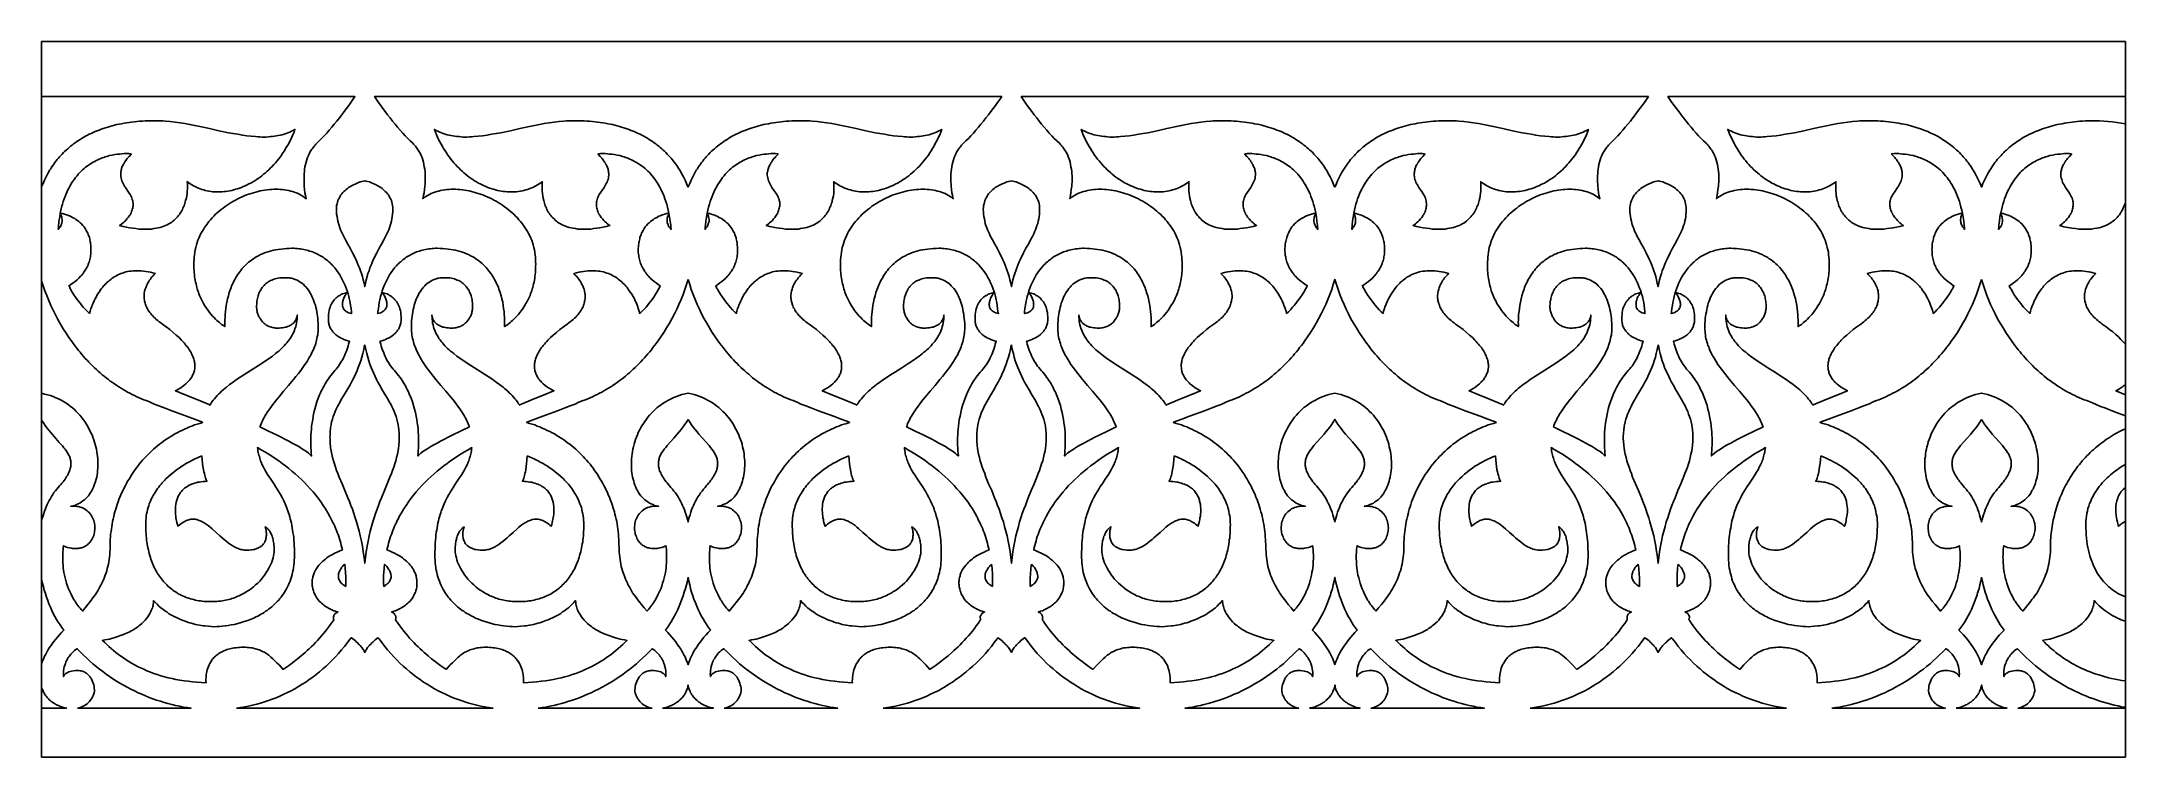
# Model space of a CAD drawing. Extents: x -54 to 62, y -44 to -4.
import ezdxf

# ---------------------------------------------------------------- set-up
doc = ezdxf.new("R2010")
doc.units = 0
doc.header["$MEASUREMENT"] = 0
doc.layers.get('0').update_dxf_attribs({"linetype": 'CONTINUOUS'})
doc.layers.add('LAYER_1', color=18, linetype='CONTINUOUS')

msp = doc.modelspace()

# ---------------------------------------------------------------- linework, layer by layer
for p, q in [((-54.48, -44.19), (-54.48, -4.2)), ((61.98, -44.19), (61.98, -4.2))]:
    msp.add_line(p, q)
at = {"layer": 'LAYER_1'}
for points in [[(61.98, -4.2), (-54.48, -4.2)], [(-54.48, -44.19), (61.98, -44.19)]]:
    msp.add_lwpolyline(points, dxfattribs=at)
for points in [[(-54.48, -12.32), (-54.48, -7.27), (-36.97, -7.27), (-37.08, -7.43), (-37.19, -7.6), (-37.31, -7.77), (-37.44, -7.94), (-37.57, -8.11), (-37.7, -8.29), (-37.84, -8.46), (-37.98, -8.64), (-38.12, -8.81), (-38.26, -8.98), (-38.4, -9.15), (-38.54, -9.31), (-38.68, -9.46), (-38.83, -9.61), (-38.96, -9.75), (-39.1, -9.88), (-39.15, -9.93), (-39.2, -9.99), (-39.25, -10.04), (-39.29, -10.09), (-39.33, -10.15), (-39.37, -10.2), (-39.41, -10.26), (-39.45, -10.32), (-39.48, -10.38), (-39.51, -10.44), (-39.57, -10.56), (-39.62, -10.68), (-39.66, -10.81), (-39.7, -10.94), (-39.73, -11.07), (-39.76, -11.2), (-39.78, -11.32), (-39.79, -11.45), (-39.8, -11.58), (-39.81, -11.7), (-39.81, -11.82), (-39.81, -11.94), (-39.81, -12.06), (-39.81, -12.17), (-39.8, -12.28), (-39.78, -12.47), (-39.76, -12.64), (-39.73, -12.78), (-39.71, -12.89), (-39.69, -12.98), (-39.78, -12.91), (-39.86, -12.85), (-39.95, -12.79), (-40.05, -12.74), (-40.14, -12.69), (-40.25, -12.65), (-40.35, -12.61), (-40.45, -12.58), (-40.56, -12.55), (-40.67, -12.52), (-40.79, -12.5), (-40.9, -12.48), (-41.02, -12.47), (-41.14, -12.46), (-41.26, -12.45), (-41.38, -12.45), (-41.5, -12.45), (-41.62, -12.46), (-41.75, -12.47), (-41.88, -12.48), (-42, -12.5), (-42.13, -12.52), (-42.26, -12.54), (-42.38, -12.57), (-42.51, -12.61), (-42.64, -12.64), (-42.77, -12.68), (-42.9, -12.72), (-43.02, -12.77), (-43.15, -12.82), (-43.27, -12.87), (-43.4, -12.93), (-43.52, -12.99), (-43.64, -13.05), (-43.76, -13.12), (-43.88, -13.19), (-44, -13.26), (-44.11, -13.34), (-44.23, -13.41), (-44.34, -13.5), (-44.45, -13.58), (-44.55, -13.67), (-44.66, -13.76), (-44.76, -13.85), (-44.86, -13.95), (-44.95, -14.05), (-45.04, -14.15), (-45.13, -14.25), (-45.21, -14.36), (-45.29, -14.47), (-45.37, -14.58), (-45.44, -14.7), (-45.51, -14.81), (-45.58, -14.93), (-45.64, -15.05), (-45.69, -15.18), (-45.74, -15.3), (-45.79, -15.43), (-45.83, -15.56), (-45.86, -15.7), (-45.89, -15.83), (-45.92, -15.97), (-45.94, -16.11), (-45.95, -16.25), (-45.96, -16.38), (-45.97, -16.51), (-45.97, -16.63), (-45.97, -16.75), (-45.97, -16.87), (-45.96, -16.99), (-45.95, -17.1), (-45.94, -17.21), (-45.93, -17.32), (-45.91, -17.43), (-45.9, -17.53), (-45.88, -17.64), (-45.85, -17.74), (-45.83, -17.83), (-45.81, -17.93), (-45.78, -18.02), (-45.75, -18.12), (-45.72, -18.2), (-45.69, -18.29), (-45.65, -18.38), (-45.58, -18.54), (-45.51, -18.69), (-45.43, -18.84), (-45.35, -18.97), (-45.26, -19.1), (-45.18, -19.22), (-45.09, -19.34), (-45.01, -19.44), (-44.92, -19.54), (-44.84, -19.62), (-44.76, -19.71), (-44.68, -19.78), (-44.61, -19.84), (-44.54, -19.9), (-44.42, -20), (-44.32, -20.07), (-44.24, -20.12), (-44.24, -20), (-44.24, -19.87), (-44.24, -19.74), (-44.23, -19.59), (-44.22, -19.44), (-44.21, -19.28), (-44.19, -19.11), (-44.16, -18.94), (-44.13, -18.76), (-44.09, -18.58), (-44.04, -18.4), (-43.99, -18.22), (-43.96, -18.13), (-43.93, -18.04), (-43.89, -17.94), (-43.86, -17.85), (-43.82, -17.76), (-43.77, -17.67), (-43.73, -17.58), (-43.68, -17.49), (-43.64, -17.41), (-43.58, -17.32), (-43.53, -17.23), (-43.47, -17.15), (-43.41, -17.06), (-43.35, -16.98), (-43.28, -16.9), (-43.22, -16.82), (-43.14, -16.75), (-43.07, -16.67), (-42.99, -16.6), (-42.91, -16.53), (-42.82, -16.46), (-42.73, -16.39), (-42.64, -16.33), (-42.55, -16.27), (-42.45, -16.21), (-42.35, -16.16), (-42.24, -16.1), (-42.13, -16.06), (-42.02, -16.01), (-41.9, -15.97), (-41.77, -15.93), (-41.65, -15.89), (-41.52, -15.86), (-41.38, -15.83), (-41.25, -15.81), (-41.1, -15.79), (-40.95, -15.77), (-40.8, -15.76), (-40.65, -15.76), (-40.49, -15.75), (-40.39, -15.75), (-40.29, -15.76), (-40.2, -15.76), (-40.1, -15.77), (-40.01, -15.78), (-39.92, -15.8), (-39.83, -15.81), (-39.75, -15.83), (-39.66, -15.85), (-39.58, -15.87), (-39.5, -15.9), (-39.41, -15.92), (-39.33, -15.95), (-39.26, -15.98), (-39.18, -16.02), (-39.1, -16.05), (-39.03, -16.09), (-38.96, -16.13), (-38.89, -16.17), (-38.82, -16.21), (-38.75, -16.25), (-38.68, -16.3), (-38.62, -16.35), (-38.56, -16.4), (-38.49, -16.45), (-38.43, -16.5), (-38.37, -16.55), (-38.32, -16.61), (-38.26, -16.66), (-38.21, -16.72), (-38.1, -16.84), (-38, -16.97), (-37.91, -17.1), (-37.82, -17.24), (-37.73, -17.38), (-37.66, -17.52), (-37.59, -17.67), (-37.52, -17.82), (-37.46, -17.97), (-37.4, -18.13), (-37.35, -18.29), (-37.31, -18.45), (-37.27, -18.62), (-37.23, -18.78), (-37.21, -18.95), (-37.18, -19.12), (-37.16, -19.29), (-37.16, -19.4), (-37.25, -19.37), (-37.33, -19.35), (-37.39, -19.32), (-37.45, -19.28), (-37.5, -19.25), (-37.55, -19.21), (-37.58, -19.17), (-37.61, -19.12), (-37.63, -19.08), (-37.65, -19.03), (-37.66, -18.98), (-37.67, -18.93), (-37.67, -18.88), (-37.67, -18.83), (-37.66, -18.78), (-37.65, -18.73), (-37.64, -18.68), (-37.62, -18.63), (-37.59, -18.54), (-37.55, -18.45), (-37.51, -18.38), (-37.47, -18.31), (-37.44, -18.26), (-37.41, -18.22), (-37.46, -18.23), (-37.52, -18.25), (-37.59, -18.27), (-37.67, -18.3), (-37.72, -18.32), (-37.77, -18.35), (-37.82, -18.38), (-37.87, -18.41), (-37.92, -18.44), (-37.97, -18.48), (-38.02, -18.52), (-38.07, -18.57), (-38.12, -18.62), (-38.17, -18.68), (-38.21, -18.74), (-38.25, -18.81), (-38.29, -18.88), (-38.33, -18.96), (-38.36, -19.04), (-38.39, -19.13), (-38.41, -19.23), (-38.43, -19.33), (-38.45, -19.44), (-38.45, -19.55), (-38.45, -19.67), (-38.45, -19.8), (-38.44, -19.87), (-38.43, -19.93), (-38.42, -19.98), (-38.41, -20.04), (-38.39, -20.09), (-38.37, -20.14), (-38.35, -20.19), (-38.32, -20.24), (-38.29, -20.29), (-38.26, -20.33), (-38.23, -20.38), (-38.2, -20.42), (-38.16, -20.46), (-38.13, -20.49), (-38.09, -20.53), (-38.05, -20.57), (-38, -20.6), (-37.96, -20.63), (-37.87, -20.69), (-37.78, -20.75), (-37.68, -20.79), (-37.58, -20.84), (-37.47, -20.88), (-37.37, -20.91), (-37.27, -20.94), (-37.28, -20.96), (-37.28, -20.97), (-37.29, -20.99), (-37.32, -21.1), (-37.35, -21.21), (-37.39, -21.33), (-37.42, -21.44), (-37.46, -21.54), (-37.51, -21.65), (-37.55, -21.75), (-37.6, -21.86), (-37.65, -21.96), (-37.71, -22.05), (-37.77, -22.15), (-37.83, -22.24), (-37.89, -22.33), (-37.95, -22.41), (-38.02, -22.5), (-38.09, -22.58), (-38.17, -22.67), (-38.24, -22.76), (-38.32, -22.85), (-38.39, -22.95), (-38.45, -23.04), (-38.52, -23.14), (-38.58, -23.23), (-38.64, -23.33), (-38.69, -23.43), (-38.75, -23.53), (-38.8, -23.63), (-38.85, -23.73), (-38.89, -23.83), (-38.94, -23.93), (-38.98, -24.03), (-39.02, -24.13), (-39.09, -24.33), (-39.15, -24.53), (-39.21, -24.73), (-39.26, -24.93), (-39.3, -25.12), (-39.33, -25.31), (-39.36, -25.5), (-39.39, -25.68), (-39.4, -25.86), (-39.42, -26.03), (-39.43, -26.19), (-39.43, -26.34), (-39.44, -26.49), (-39.44, -26.63), (-39.43, -26.76), (-39.43, -26.87), (-39.42, -27.07), (-39.41, -27.22), (-39.39, -27.35), (-39.43, -27.32), (-39.47, -27.28), (-39.56, -27.2), (-39.68, -27.11), (-39.81, -27.02), (-39.95, -26.93), (-40.11, -26.83), (-40.29, -26.73), (-40.47, -26.63), (-40.67, -26.52), (-40.88, -26.41), (-41.09, -26.3), (-41.32, -26.19), (-41.79, -25.96), (-42.28, -25.72), (-42.25, -25.64), (-42.21, -25.55), (-42.17, -25.47), (-42.13, -25.38), (-42.09, -25.3), (-42.05, -25.21), (-42, -25.13), (-41.95, -25.04), (-41.85, -24.88), (-41.73, -24.71), (-41.62, -24.55), (-41.49, -24.38), (-41.36, -24.22), (-41.23, -24.06), (-40.96, -23.74), (-40.68, -23.41), (-40.4, -23.08), (-40.27, -22.92), (-40.13, -22.75), (-40, -22.58), (-39.88, -22.41), (-39.76, -22.24), (-39.64, -22.07), (-39.54, -21.89), (-39.49, -21.8), (-39.44, -21.72), (-39.39, -21.63), (-39.35, -21.54), (-39.31, -21.44), (-39.27, -21.35), (-39.23, -21.26), (-39.19, -21.17), (-39.16, -21.07), (-39.13, -20.98), (-39.11, -20.88), (-39.09, -20.78), (-39.07, -20.69), (-39.05, -20.59), (-39.04, -20.49), (-39.03, -20.39), (-39.02, -20.29), (-39.02, -20.18), (-39.02, -20.05), (-39.03, -19.93), (-39.04, -19.8), (-39.05, -19.67), (-39.06, -19.54), (-39.08, -19.42), (-39.1, -19.29), (-39.12, -19.17), (-39.15, -19.05), (-39.18, -18.93), (-39.22, -18.82), (-39.26, -18.7), (-39.3, -18.59), (-39.35, -18.48), (-39.39, -18.38), (-39.45, -18.28), (-39.51, -18.18), (-39.57, -18.09), (-39.63, -18), (-39.7, -17.92), (-39.78, -17.84), (-39.85, -17.76), (-39.93, -17.7), (-40.02, -17.64), (-40.11, -17.58), (-40.2, -17.53), (-40.3, -17.49), (-40.35, -17.47), (-40.41, -17.45), (-40.46, -17.44), (-40.51, -17.42), (-40.57, -17.41), (-40.63, -17.4), (-40.68, -17.4), (-40.74, -17.39), (-40.8, -17.39), (-40.86, -17.39), (-40.97, -17.39), (-41.07, -17.39), (-41.17, -17.4), (-41.27, -17.42), (-41.36, -17.44), (-41.45, -17.46), (-41.53, -17.49), (-41.61, -17.52), (-41.68, -17.55), (-41.75, -17.59), (-41.82, -17.63), (-41.88, -17.67), (-41.94, -17.72), (-42, -17.77), (-42.05, -17.82), (-42.1, -17.88), (-42.15, -17.94), (-42.19, -18), (-42.23, -18.06), (-42.27, -18.13), (-42.3, -18.19), (-42.33, -18.26), (-42.36, -18.34), (-42.38, -18.41), (-42.4, -18.48), (-42.42, -18.56), (-42.43, -18.63), (-42.45, -18.71), (-42.46, -18.79), (-42.46, -18.87), (-42.47, -18.95), (-42.47, -19.03), (-42.47, -19.08), (-42.46, -19.12), (-42.46, -19.17), (-42.45, -19.22), (-42.44, -19.27), (-42.43, -19.32), (-42.41, -19.37), (-42.39, -19.42), (-42.37, -19.47), (-42.35, -19.52), (-42.33, -19.57), (-42.3, -19.62), (-42.27, -19.66), (-42.24, -19.71), (-42.21, -19.76), (-42.18, -19.8), (-42.14, -19.85), (-42.1, -19.89), (-42.06, -19.93), (-42.01, -19.97), (-41.97, -20), (-41.92, -20.04), (-41.87, -20.07), (-41.81, -20.1), (-41.76, -20.12), (-41.7, -20.14), (-41.64, -20.16), (-41.58, -20.18), (-41.51, -20.19), (-41.45, -20.2), (-41.38, -20.21), (-41.31, -20.21), (-41.21, -20.21), (-41.11, -20.2), (-41.02, -20.19), (-40.94, -20.18), (-40.86, -20.16), (-40.79, -20.15), (-40.73, -20.12), (-40.66, -20.1), (-40.61, -20.07), (-40.56, -20.04), (-40.51, -20.01), (-40.47, -19.98), (-40.43, -19.95), (-40.39, -19.92), (-40.36, -19.88), (-40.33, -19.85), (-40.31, -19.81), (-40.29, -19.78), (-40.25, -19.71), (-40.23, -19.65), (-40.21, -19.6), (-40.2, -19.55), (-40.2, -19.52), (-40.19, -19.48), (-40.2, -19.6), (-40.2, -19.71), (-40.22, -19.82), (-40.23, -19.93), (-40.26, -20.03), (-40.28, -20.14), (-40.32, -20.23), (-40.35, -20.33), (-40.39, -20.43), (-40.44, -20.52), (-40.48, -20.61), (-40.53, -20.7), (-40.59, -20.78), (-40.65, -20.87), (-40.71, -20.95), (-40.78, -21.03), (-40.85, -21.11), (-40.92, -21.19), (-40.99, -21.27), (-41.07, -21.34), (-41.15, -21.42), (-41.23, -21.49), (-41.31, -21.56), (-41.4, -21.63), (-41.58, -21.77), (-41.77, -21.9), (-41.96, -22.03), (-42.16, -22.17), (-42.56, -22.42), (-42.97, -22.68), (-43.17, -22.81), (-43.38, -22.94), (-43.58, -23.08), (-43.78, -23.22), (-43.97, -23.36), (-44.15, -23.51), (-44.24, -23.58), (-44.33, -23.66), (-44.42, -23.74), (-44.5, -23.82), (-44.59, -23.9), (-44.66, -23.98), (-44.74, -24.07), (-44.82, -24.15), (-44.89, -24.24), (-44.96, -24.33), (-45.02, -24.43), (-45.08, -24.52), (-45.08, -24.5), (-45.84, -24.18), (-46.45, -23.94), (-47, -23.71), (-46.87, -23.64), (-46.74, -23.56), (-46.62, -23.48), (-46.51, -23.4), (-46.41, -23.32), (-46.36, -23.27), (-46.32, -23.23), (-46.27, -23.18), (-46.23, -23.14), (-46.19, -23.09), (-46.16, -23.04), (-46.12, -22.99), (-46.09, -22.94), (-46.06, -22.9), (-46.04, -22.84), (-46.01, -22.79), (-45.99, -22.74), (-45.97, -22.69), (-45.96, -22.64), (-45.94, -22.58), (-45.93, -22.53), (-45.92, -22.47), (-45.92, -22.42), (-45.91, -22.36), (-45.91, -22.31), (-45.92, -22.25), (-45.92, -22.19), (-45.93, -22.13), (-45.94, -22.07), (-45.95, -22.01), (-45.97, -21.95), (-45.99, -21.89), (-46.01, -21.83), (-46.04, -21.76), (-46.07, -21.7), (-46.1, -21.64), (-46.13, -21.57), (-46.17, -21.5), (-46.21, -21.44), (-46.26, -21.37), (-46.3, -21.3), (-46.35, -21.24), (-46.41, -21.17), (-46.46, -21.1), (-46.52, -21.03), (-46.59, -20.96), (-46.66, -20.89), (-46.8, -20.74), (-46.96, -20.6), (-47.13, -20.45), (-47.31, -20.29), (-47.51, -20.14), (-47.73, -19.98), (-47.82, -19.92), (-47.91, -19.85), (-47.99, -19.78), (-48.07, -19.72), (-48.14, -19.65), (-48.21, -19.59), (-48.27, -19.52), (-48.33, -19.46), (-48.38, -19.39), (-48.43, -19.33), (-48.48, -19.26), (-48.52, -19.2), (-48.56, -19.13), (-48.59, -19.07), (-48.62, -19.01), (-48.65, -18.95), (-48.67, -18.88), (-48.69, -18.82), (-48.71, -18.76), (-48.72, -18.7), (-48.73, -18.64), (-48.74, -18.58), (-48.75, -18.53), (-48.75, -18.47), (-48.75, -18.41), (-48.75, -18.36), (-48.74, -18.3), (-48.74, -18.25), (-48.72, -18.14), (-48.69, -18.04), (-48.66, -17.95), (-48.62, -17.85), (-48.58, -17.77), (-48.54, -17.68), (-48.49, -17.6), (-48.45, -17.53), (-48.4, -17.47), (-48.35, -17.4), (-48.31, -17.35), (-48.27, -17.3), (-48.2, -17.23), (-48.13, -17.16), (-48.27, -17.12), (-48.4, -17.09), (-48.53, -17.06), (-48.66, -17.04), (-48.79, -17.02), (-48.91, -17.01), (-49.03, -17), (-49.14, -17), (-49.25, -17), (-49.36, -17.01), (-49.47, -17.02), (-49.57, -17.03), (-49.67, -17.05), (-49.77, -17.07), (-49.87, -17.1), (-49.96, -17.13), (-50.05, -17.16), (-50.13, -17.2), (-50.22, -17.24), (-50.3, -17.28), (-50.38, -17.32), (-50.45, -17.37), (-50.53, -17.42), (-50.6, -17.47), (-50.67, -17.52), (-50.73, -17.58), (-50.8, -17.63), (-50.86, -17.69), (-50.92, -17.75), (-50.97, -17.81), (-51.03, -17.87), (-51.08, -17.94), (-51.13, -18), (-51.18, -18.06), (-51.27, -18.19), (-51.35, -18.32), (-51.42, -18.45), (-51.49, -18.57), (-51.55, -18.69), (-51.6, -18.81), (-51.65, -18.92), (-51.68, -19.02), (-51.72, -19.11), (-51.77, -19.26), (-51.8, -19.39), (-51.9, -19.3), (-52.01, -19.19), (-52.15, -19.04), (-52.23, -18.94), (-52.31, -18.84), (-52.4, -18.73), (-52.49, -18.61), (-52.58, -18.48), (-52.67, -18.34), (-52.77, -18.19), (-52.86, -18.03), (-52.88, -17.99), (-52.91, -17.94), (-52.93, -17.89), (-52.96, -17.84), (-52.84, -17.77), (-52.72, -17.68), (-52.61, -17.6), (-52.5, -17.51), (-52.39, -17.41), (-52.3, -17.31), (-52.25, -17.26), (-52.2, -17.2), (-52.16, -17.15), (-52.12, -17.09), (-52.08, -17.03), (-52.04, -16.97), (-52, -16.91), (-51.97, -16.85), (-51.93, -16.79), (-51.9, -16.72), (-51.87, -16.66), (-51.85, -16.59), (-51.82, -16.52), (-51.8, -16.45), (-51.78, -16.38), (-51.76, -16.3), (-51.75, -16.23), (-51.74, -16.15), (-51.73, -16.07), (-51.72, -15.99), (-51.72, -15.91), (-51.72, -15.82), (-51.72, -15.74), (-51.72, -15.66), (-51.73, -15.58), (-51.74, -15.5), (-51.75, -15.43), (-51.76, -15.36), (-51.78, -15.29), (-51.79, -15.22), (-51.81, -15.15), (-51.83, -15.09), (-51.85, -15.03), (-51.88, -14.97), (-51.9, -14.91), (-51.93, -14.85), (-51.98, -14.75), (-52.04, -14.65), (-52.11, -14.55), (-52.18, -14.47), (-52.25, -14.39), (-52.32, -14.32), (-52.4, -14.25), (-52.48, -14.19), (-52.56, -14.13), (-52.63, -14.08), (-52.71, -14.04), (-52.79, -14), (-52.87, -13.96), (-52.94, -13.93), (-53.01, -13.9), (-53.08, -13.88), (-53.2, -13.84), (-53.31, -13.81), (-53.39, -13.8), (-53.44, -13.79), (-53.4, -13.62), (-53.36, -13.45), (-53.32, -13.29), (-53.27, -13.14), (-53.22, -12.99), (-53.17, -12.85), (-53.11, -12.71), (-53.06, -12.58), (-52.99, -12.45), (-52.93, -12.33), (-52.86, -12.21), (-52.8, -12.1), (-52.73, -11.99), (-52.65, -11.89), (-52.58, -11.79), (-52.5, -11.7), (-52.43, -11.61), (-52.35, -11.52), (-52.27, -11.44), (-52.19, -11.37), (-52.11, -11.29), (-52.02, -11.22), (-51.94, -11.16), (-51.85, -11.1), (-51.77, -11.04), (-51.69, -10.99), (-51.6, -10.94), (-51.51, -10.89), (-51.43, -10.85), (-51.34, -10.8), (-51.26, -10.77), (-51.17, -10.73), (-51.09, -10.7), (-51.01, -10.67), (-50.92, -10.64), (-50.84, -10.62), (-50.68, -10.57), (-50.53, -10.54), (-50.38, -10.51), (-50.24, -10.49), (-50.11, -10.48), (-49.99, -10.47), (-49.87, -10.46), (-49.77, -10.46), (-49.68, -10.46), (-49.61, -10.46), (-49.51, -10.47), (-49.47, -10.48), (-49.59, -10.61), (-49.64, -10.67), (-49.69, -10.73), (-49.74, -10.79), (-49.78, -10.85), (-49.82, -10.91), (-49.85, -10.96), (-49.89, -11.02), (-49.92, -11.07), (-49.94, -11.13), (-49.97, -11.18), (-49.99, -11.23), (-50.01, -11.28), (-50.02, -11.33), (-50.03, -11.38), (-50.04, -11.43), (-50.05, -11.48), (-50.06, -11.52), (-50.06, -11.57), (-50.06, -11.61), (-50.06, -11.66), (-50.05, -11.74), (-50.04, -11.82), (-50.02, -11.9), (-49.99, -11.98), (-49.96, -12.06), (-49.93, -12.13), (-49.89, -12.2), (-49.84, -12.28), (-49.8, -12.35), (-49.62, -12.62), (-49.53, -12.75), (-49.5, -12.82), (-49.46, -12.88), (-49.43, -12.95), (-49.41, -13.02), (-49.39, -13.09), (-49.38, -13.16), (-49.37, -13.24), (-49.37, -13.31), (-49.37, -13.38), (-49.38, -13.44), (-49.39, -13.51), (-49.41, -13.57), (-49.43, -13.64), (-49.45, -13.7), (-49.47, -13.76), (-49.5, -13.81), (-49.53, -13.87), (-49.57, -13.92), (-49.6, -13.97), (-49.64, -14.02), (-49.71, -14.11), (-49.78, -14.2), (-49.86, -14.27), (-49.93, -14.33), (-49.99, -14.38), (-50.08, -14.46), (-50.12, -14.48), (-49.92, -14.53), (-49.74, -14.57), (-49.56, -14.6), (-49.38, -14.63), (-49.21, -14.65), (-49.05, -14.67), (-48.89, -14.68), (-48.75, -14.68), (-48.6, -14.68), (-48.46, -14.68), (-48.33, -14.67), (-48.2, -14.65), (-48.08, -14.63), (-47.97, -14.61), (-47.85, -14.58), (-47.75, -14.55), (-47.65, -14.51), (-47.55, -14.47), (-47.46, -14.43), (-47.37, -14.38), (-47.29, -14.34), (-47.21, -14.28), (-47.14, -14.23), (-47.07, -14.17), (-47, -14.11), (-46.94, -14.05), (-46.89, -13.99), (-46.83, -13.92), (-46.78, -13.86), (-46.73, -13.79), (-46.69, -13.72), (-46.65, -13.65), (-46.61, -13.58), (-46.58, -13.51), (-46.55, -13.44), (-46.52, -13.37), (-46.49, -13.3), (-46.47, -13.22), (-46.45, -13.15), (-46.43, -13.08), (-46.39, -12.94), (-46.37, -12.81), (-46.35, -12.68), (-46.34, -12.56), (-46.33, -12.44), (-46.33, -12.34), (-46.33, -12.25), (-46.33, -12.17), (-46.34, -12.06), (-46.34, -12.02), (-46.26, -12.09), (-46.17, -12.15), (-46.08, -12.2), (-45.99, -12.25), (-45.9, -12.3), (-45.81, -12.35), (-45.72, -12.39), (-45.62, -12.43), (-45.52, -12.46), (-45.42, -12.49), (-45.33, -12.52), (-45.22, -12.54), (-45.12, -12.56), (-45.02, -12.57), (-44.92, -12.59), (-44.81, -12.59), (-44.71, -12.6), (-44.6, -12.6), (-44.5, -12.6), (-44.39, -12.59), (-44.28, -12.58), (-44.18, -12.57), (-44.07, -12.55), (-43.96, -12.53), (-43.85, -12.51), (-43.74, -12.48), (-43.64, -12.45), (-43.53, -12.42), (-43.42, -12.39), (-43.31, -12.35), (-43.21, -12.3), (-43.1, -12.26), (-42.99, -12.21), (-42.89, -12.15), (-42.78, -12.1), (-42.68, -12.04), (-42.57, -11.97), (-42.47, -11.91), (-42.37, -11.84), (-42.27, -11.77), (-42.17, -11.69), (-42.07, -11.61), (-41.97, -11.53), (-41.87, -11.44), (-41.78, -11.36), (-41.68, -11.26), (-41.59, -11.17), (-41.5, -11.07), (-41.41, -10.97), (-41.32, -10.87), (-41.24, -10.76), (-41.15, -10.65), (-41.07, -10.54), (-40.99, -10.42), (-40.91, -10.31), (-40.84, -10.18), (-40.77, -10.06), (-40.69, -9.93), (-40.62, -9.8), (-40.56, -9.67), (-40.49, -9.53), (-40.43, -9.4), (-40.37, -9.25), (-40.32, -9.11), (-40.42, -9.16), (-40.51, -9.21), (-40.61, -9.26), (-40.72, -9.3), (-40.82, -9.34), (-40.92, -9.37), (-41.03, -9.4), (-41.14, -9.43), (-41.25, -9.45), (-41.36, -9.47), (-41.47, -9.49), (-41.58, -9.5), (-41.69, -9.51), (-41.81, -9.52), (-41.92, -9.53), (-42.04, -9.53), (-42.16, -9.53), (-42.28, -9.52), (-42.4, -9.52), (-42.52, -9.51), (-42.76, -9.49), (-43.01, -9.46), (-43.26, -9.43), (-43.52, -9.38), (-43.78, -9.34), (-44.04, -9.29), (-44.57, -9.18), (-45.1, -9.06), (-45.64, -8.94), (-45.92, -8.89), (-46.19, -8.83), (-46.47, -8.78), (-46.74, -8.74), (-47.01, -8.7), (-47.29, -8.67), (-47.56, -8.64), (-47.7, -8.63), (-47.84, -8.63), (-47.98, -8.62), (-48.11, -8.62), (-48.25, -8.62), (-48.38, -8.62), (-48.54, -8.63), (-48.7, -8.63), (-48.85, -8.64), (-49, -8.65), (-49.15, -8.67), (-49.3, -8.68), (-49.45, -8.7), (-49.59, -8.72), (-49.73, -8.74), (-49.87, -8.76), (-50.01, -8.79), (-50.14, -8.81), (-50.27, -8.84), (-50.4, -8.87), (-50.53, -8.91), (-50.66, -8.94), (-50.78, -8.98), (-50.91, -9.02), (-51.03, -9.06), (-51.15, -9.1), (-51.26, -9.14), (-51.38, -9.18), (-51.49, -9.23), (-51.6, -9.28), (-51.71, -9.33), (-51.82, -9.38), (-51.92, -9.43), (-52.02, -9.49), (-52.12, -9.54), (-52.22, -9.6), (-52.32, -9.66), (-52.41, -9.72), (-52.51, -9.78), (-52.6, -9.85), (-52.69, -9.91), (-52.77, -9.98), (-52.86, -10.05), (-52.94, -10.12), (-53.02, -10.19), (-53.1, -10.26), (-53.18, -10.33), (-53.26, -10.4), (-53.33, -10.48), (-53.4, -10.56), (-53.48, -10.64), (-53.54, -10.71), (-53.61, -10.79), (-53.68, -10.88), (-53.74, -10.96), (-53.8, -11.04), (-53.86, -11.13), (-53.92, -11.21), (-53.97, -11.3), (-54.03, -11.39), (-54.08, -11.48), (-54.13, -11.57), (-54.23, -11.75), (-54.32, -11.94), (-54.4, -12.13)], [(-0.82, -7.27), (-35.87, -7.27), (-35.77, -7.43), (-35.65, -7.6), (-35.53, -7.77), (-35.4, -7.94), (-35.27, -8.11), (-35.14, -8.29), (-35, -8.46), (-34.86, -8.64), (-34.72, -8.81), (-34.58, -8.98), (-34.44, -9.15), (-34.3, -9.31), (-34.16, -9.46), (-34.01, -9.61), (-33.88, -9.75), (-33.74, -9.88), (-33.69, -9.93), (-33.64, -9.99), (-33.59, -10.04), (-33.55, -10.09), (-33.51, -10.15), (-33.47, -10.2), (-33.43, -10.26), (-33.39, -10.32), (-33.36, -10.38), (-33.33, -10.44), (-33.27, -10.56), (-33.22, -10.68), (-33.18, -10.81), (-33.14, -10.94), (-33.11, -11.07), (-33.09, -11.2), (-33.07, -11.32), (-33.05, -11.45), (-33.04, -11.58), (-33.04, -11.7), (-33.04, -11.82), (-33.04, -11.94), (-33.04, -12.06), (-33.05, -12.17), (-33.06, -12.28), (-33.08, -12.47), (-33.1, -12.64), (-33.13, -12.78), (-33.15, -12.89), (-33.17, -12.98), (-33.09, -12.91), (-33, -12.85), (-32.91, -12.79), (-32.81, -12.74), (-32.71, -12.69), (-32.61, -12.65), (-32.51, -12.61), (-32.4, -12.58), (-32.29, -12.55), (-32.18, -12.52), (-32.07, -12.5), (-31.95, -12.48), (-31.83, -12.47), (-31.72, -12.46), (-31.59, -12.45), (-31.47, -12.45), (-31.35, -12.45), (-31.22, -12.46), (-31.1, -12.47), (-30.97, -12.48), (-30.85, -12.5), (-30.72, -12.52), (-30.59, -12.54), (-30.46, -12.57), (-30.33, -12.61), (-30.21, -12.64), (-30.08, -12.68), (-29.95, -12.72), (-29.82, -12.77), (-29.7, -12.82), (-29.57, -12.87), (-29.45, -12.93), (-29.32, -12.99), (-29.2, -13.05), (-29.08, -13.12), (-28.96, -13.19), (-28.84, -13.26), (-28.73, -13.34), (-28.62, -13.41), (-28.5, -13.5), (-28.4, -13.58), (-28.29, -13.67), (-28.18, -13.76), (-28.08, -13.85), (-27.99, -13.95), (-27.89, -14.05), (-27.8, -14.15), (-27.71, -14.25), (-27.63, -14.36), (-27.54, -14.47), (-27.47, -14.58), (-27.39, -14.7), (-27.33, -14.81), (-27.26, -14.93), (-27.2, -15.05), (-27.14, -15.18), (-27.09, -15.3), (-27.05, -15.43), (-27.01, -15.56), (-26.97, -15.7), (-26.94, -15.83), (-26.91, -15.97), (-26.9, -16.11), (-26.88, -16.25), (-26.87, -16.38), (-26.87, -16.51), (-26.86, -16.63), (-26.87, -16.75), (-26.87, -16.87), (-26.87, -16.99), (-26.88, -17.1), (-26.89, -17.21), (-26.91, -17.32), (-26.92, -17.43), (-26.94, -17.53), (-26.96, -17.64), (-26.98, -17.74), (-27.01, -17.83), (-27.03, -17.93), (-27.06, -18.02), (-27.09, -18.12), (-27.12, -18.2), (-27.15, -18.29), (-27.18, -18.38), (-27.25, -18.54), (-27.33, -18.69), (-27.41, -18.84), (-27.49, -18.97), (-27.57, -19.1), (-27.66, -19.22), (-27.75, -19.34), (-27.83, -19.44), (-27.92, -19.54), (-28, -19.62), (-28.08, -19.71), (-28.16, -19.78), (-28.23, -19.84), (-28.3, -19.9), (-28.42, -20), (-28.52, -20.07), (-28.6, -20.12), (-28.6, -20), (-28.6, -19.87), (-28.6, -19.74), (-28.61, -19.59), (-28.62, -19.44), (-28.63, -19.28), (-28.66, -19.11), (-28.68, -18.94), (-28.71, -18.76), (-28.75, -18.58), (-28.8, -18.4), (-28.86, -18.22), (-28.89, -18.13), (-28.92, -18.04), (-28.95, -17.94), (-28.99, -17.85), (-29.03, -17.76), (-29.07, -17.67), (-29.12, -17.58), (-29.16, -17.49), (-29.21, -17.41), (-29.26, -17.32), (-29.32, -17.23), (-29.38, -17.15), (-29.44, -17.06), (-29.5, -16.98), (-29.57, -16.9), (-29.64, -16.82), (-29.71, -16.75), (-29.78, -16.67), (-29.86, -16.6), (-29.95, -16.53), (-30.03, -16.46), (-30.12, -16.39), (-30.21, -16.33), (-30.31, -16.27), (-30.41, -16.21), (-30.51, -16.16), (-30.62, -16.1), (-30.73, -16.06), (-30.84, -16.01), (-30.96, -15.97), (-31.08, -15.93), (-31.21, -15.89), (-31.34, -15.86), (-31.48, -15.83), (-31.61, -15.81), (-31.76, -15.79), (-31.91, -15.77), (-32.06, -15.76), (-32.21, -15.76), (-32.38, -15.75), (-32.47, -15.75), (-32.57, -15.76), (-32.66, -15.76), (-32.75, -15.77), (-32.84, -15.78), (-32.93, -15.8), (-33.02, -15.81), (-33.11, -15.83), (-33.19, -15.85), (-33.28, -15.87), (-33.36, -15.9), (-33.44, -15.92), (-33.52, -15.95), (-33.6, -15.98), (-33.67, -16.02), (-33.75, -16.05), (-33.82, -16.09), (-33.89, -16.13), (-33.96, -16.17), (-34.03, -16.21), (-34.1, -16.25), (-34.16, -16.3), (-34.23, -16.35), (-34.29, -16.4), (-34.35, -16.45), (-34.41, -16.5), (-34.47, -16.55), (-34.53, -16.61), (-34.59, -16.66), (-34.64, -16.72), (-34.75, -16.84), (-34.85, -16.97), (-34.94, -17.1), (-35.03, -17.24), (-35.11, -17.38), (-35.19, -17.52), (-35.26, -17.67), (-35.33, -17.82), (-35.39, -17.97), (-35.44, -18.13), (-35.49, -18.29), (-35.54, -18.45), (-35.58, -18.62), (-35.61, -18.78), (-35.64, -18.95), (-35.66, -19.12), (-35.68, -19.29), (-35.68, -19.32), (-35.69, -19.35), (-35.7, -19.4), (-35.61, -19.37), (-35.53, -19.35), (-35.46, -19.32), (-35.4, -19.28), (-35.35, -19.25), (-35.31, -19.21), (-35.27, -19.17), (-35.24, -19.12), (-35.22, -19.08), (-35.2, -19.03), (-35.19, -18.98), (-35.18, -18.93), (-35.18, -18.88), (-35.18, -18.83), (-35.19, -18.78), (-35.2, -18.73), (-35.21, -18.68), (-35.23, -18.63), (-35.26, -18.54), (-35.3, -18.45), (-35.34, -18.38), (-35.38, -18.31), (-35.41, -18.26), (-35.44, -18.22), (-35.39, -18.23), (-35.33, -18.25), (-35.26, -18.27), (-35.17, -18.3), (-35.13, -18.32), (-35.08, -18.35), (-35.03, -18.38), (-34.98, -18.41), (-34.93, -18.44), (-34.88, -18.48), (-34.83, -18.52), (-34.78, -18.57), (-34.73, -18.62), (-34.68, -18.68), (-34.63, -18.74), (-34.59, -18.81), (-34.55, -18.88), (-34.51, -18.96), (-34.48, -19.04), (-34.45, -19.13), (-34.43, -19.23), (-34.41, -19.33), (-34.4, -19.44), (-34.39, -19.55), (-34.39, -19.67), (-34.39, -19.8), (-34.4, -19.87), (-34.41, -19.93), (-34.42, -19.98), (-34.44, -20.04), (-34.45, -20.09), (-34.47, -20.14), (-34.49, -20.19), (-34.52, -20.24), (-34.55, -20.29), (-34.58, -20.33), (-34.61, -20.38), (-34.64, -20.42), (-34.68, -20.46), (-34.71, -20.49), (-34.75, -20.53), (-34.79, -20.57), (-34.88, -20.63), (-34.97, -20.69), (-35.06, -20.75), (-35.16, -20.79), (-35.26, -20.84), (-35.36, -20.88), (-35.46, -20.91), (-35.57, -20.94), (-35.56, -20.97), (-35.56, -20.99), (-35.53, -21.1), (-35.5, -21.21), (-35.46, -21.33), (-35.42, -21.44), (-35.38, -21.54), (-35.34, -21.65), (-35.3, -21.75), (-35.25, -21.86), (-35.2, -21.96), (-35.14, -22.05), (-35.08, -22.15), (-35.03, -22.24), (-34.96, -22.33), (-34.9, -22.41), (-34.83, -22.5), (-34.76, -22.58), (-34.68, -22.67), (-34.6, -22.76), (-34.53, -22.85), (-34.46, -22.95), (-34.39, -23.04), (-34.33, -23.14), (-34.27, -23.23), (-34.21, -23.33), (-34.15, -23.43), (-34.1, -23.53), (-34.05, -23.63), (-34, -23.73), (-33.95, -23.83), (-33.91, -23.93), (-33.87, -24.03), (-33.83, -24.13), (-33.76, -24.33), (-33.69, -24.53), (-33.64, -24.73), (-33.59, -24.93), (-33.55, -25.12), (-33.51, -25.31), (-33.49, -25.5), (-33.46, -25.68), (-33.44, -25.86), (-33.43, -26.03), (-33.42, -26.19), (-33.41, -26.34), (-33.41, -26.49), (-33.41, -26.63), (-33.41, -26.76), (-33.42, -26.87), (-33.43, -27.07), (-33.44, -27.22), (-33.45, -27.35), (-33.42, -27.32), (-33.38, -27.28), (-33.28, -27.2), (-33.17, -27.11), (-33.04, -27.02), (-32.89, -26.93), (-32.73, -26.83), (-32.56, -26.73), (-32.37, -26.63), (-32.18, -26.52), (-31.97, -26.41), (-31.75, -26.3), (-31.53, -26.19), (-31.06, -25.96), (-30.57, -25.72), (-30.6, -25.64), (-30.64, -25.55), (-30.67, -25.47), (-30.71, -25.38), (-30.76, -25.3), (-30.8, -25.21), (-30.85, -25.13), (-30.9, -25.04), (-31, -24.88), (-31.11, -24.71), (-31.23, -24.55), (-31.35, -24.38), (-31.48, -24.22), (-31.61, -24.06), (-31.88, -23.74), (-32.16, -23.41), (-32.44, -23.08), (-32.57, -22.92), (-32.7, -22.75), (-32.83, -22.58), (-32.96, -22.41), (-33.08, -22.24), (-33.19, -22.07), (-33.3, -21.89), (-33.35, -21.8), (-33.4, -21.72), (-33.44, -21.63), (-33.49, -21.54), (-33.53, -21.44), (-33.57, -21.35), (-33.61, -21.26), (-33.64, -21.17), (-33.67, -21.07), (-33.7, -20.98), (-33.72, -20.88), (-33.75, -20.78), (-33.77, -20.69), (-33.78, -20.59), (-33.79, -20.49), (-33.8, -20.39), (-33.81, -20.29), (-33.81, -20.18), (-33.81, -20.05), (-33.81, -19.93), (-33.8, -19.8), (-33.79, -19.67), (-33.77, -19.54), (-33.75, -19.42), (-33.73, -19.29), (-33.71, -19.17), (-33.68, -19.05), (-33.65, -18.93), (-33.62, -18.82), (-33.58, -18.7), (-33.54, -18.59), (-33.49, -18.48), (-33.44, -18.38), (-33.39, -18.28), (-33.33, -18.18), (-33.27, -18.09), (-33.2, -18), (-33.14, -17.92), (-33.06, -17.84), (-32.99, -17.76), (-32.9, -17.7), (-32.82, -17.64), (-32.73, -17.58), (-32.63, -17.53), (-32.54, -17.49), (-32.48, -17.47), (-32.43, -17.45), (-32.38, -17.44), (-32.33, -17.42), (-32.27, -17.41), (-32.21, -17.4), (-32.16, -17.4), (-32.1, -17.39), (-32.04, -17.39), (-31.98, -17.39), (-31.87, -17.39), (-31.77, -17.39), (-31.67, -17.4), (-31.58, -17.42), (-31.49, -17.44), (-31.41, -17.46), (-31.33, -17.49), (-31.25, -17.52), (-31.17, -17.55), (-31.1, -17.59), (-31.04, -17.63), (-30.97, -17.67), (-30.91, -17.72), (-30.86, -17.77), (-30.8, -17.82), (-30.75, -17.88), (-30.71, -17.94), (-30.67, -18), (-30.63, -18.06), (-30.59, -18.13), (-30.56, -18.19), (-30.53, -18.26), (-30.5, -18.34), (-30.48, -18.41), (-30.45, -18.48), (-30.44, -18.56), (-30.42, -18.63), (-30.41, -18.71), (-30.4, -18.79), (-30.39, -18.87), (-30.39, -18.95), (-30.39, -19.03), (-30.39, -19.08), (-30.39, -19.12), (-30.4, -19.17), (-30.41, -19.22), (-30.42, -19.27), (-30.43, -19.32), (-30.44, -19.37), (-30.46, -19.42), (-30.48, -19.47), (-30.5, -19.52), (-30.53, -19.57), (-30.55, -19.62), (-30.58, -19.66), (-30.61, -19.71), (-30.64, -19.76), (-30.68, -19.8), (-30.72, -19.85), (-30.76, -19.89), (-30.8, -19.93), (-30.84, -19.97), (-30.89, -20), (-30.94, -20.04), (-30.99, -20.07), (-31.04, -20.1), (-31.09, -20.12), (-31.15, -20.14), (-31.21, -20.16), (-31.27, -20.18), (-31.33, -20.19), (-31.4, -20.2), (-31.47, -20.21), (-31.54, -20.21), (-31.64, -20.21), (-31.74, -20.2), (-31.83, -20.19), (-31.91, -20.18), (-31.99, -20.16), (-32.06, -20.15), (-32.13, -20.12), (-32.19, -20.1), (-32.25, -20.07), (-32.3, -20.04), (-32.35, -20.01), (-32.39, -19.98), (-32.43, -19.95), (-32.47, -19.92), (-32.5, -19.88), (-32.53, -19.85), (-32.55, -19.81), (-32.57, -19.78), (-32.61, -19.71), (-32.63, -19.65), (-32.65, -19.6), (-32.66, -19.55), (-32.67, -19.52), (-32.67, -19.48), (-32.66, -19.6), (-32.66, -19.71), (-32.64, -19.82), (-32.63, -19.93), (-32.6, -20.03), (-32.58, -20.14), (-32.55, -20.23), (-32.51, -20.33), (-32.47, -20.43), (-32.42, -20.52), (-32.38, -20.61), (-32.32, -20.7), (-32.27, -20.78), (-32.21, -20.87), (-32.15, -20.95), (-32.08, -21.03), (-32.01, -21.11), (-31.94, -21.19), (-31.87, -21.27), (-31.79, -21.34), (-31.71, -21.42), (-31.63, -21.49), (-31.54, -21.56), (-31.45, -21.63), (-31.27, -21.77), (-31.09, -21.9), (-30.89, -22.03), (-30.7, -22.17), (-30.29, -22.42), (-29.88, -22.68), (-29.67, -22.81), (-29.47, -22.94), (-29.27, -23.08), (-29.07, -23.22), (-28.88, -23.36), (-28.69, -23.51), (-28.6, -23.58), (-28.51, -23.66), (-28.43, -23.74), (-28.34, -23.82), (-28.26, -23.9), (-28.18, -23.98), (-28.1, -24.07), (-28.03, -24.15), (-27.96, -24.24), (-27.89, -24.33), (-27.83, -24.43), (-27.76, -24.52), (-27.76, -24.5), (-27, -24.18), (-26.4, -23.94), (-25.85, -23.71), (-25.99, -23.64), (-26.12, -23.56), (-26.24, -23.48), (-26.35, -23.4), (-26.45, -23.32), (-26.5, -23.27), (-26.54, -23.23), (-26.58, -23.18), (-26.63, -23.14), (-26.66, -23.09), (-26.7, -23.04), (-26.73, -22.99), (-26.76, -22.94), (-26.79, -22.9), (-26.82, -22.84), (-26.84, -22.79), (-26.86, -22.74), (-26.88, -22.69), (-26.9, -22.64), (-26.91, -22.58), (-26.92, -22.53), (-26.93, -22.47), (-26.94, -22.42), (-26.94, -22.36), (-26.94, -22.31), (-26.94, -22.25), (-26.93, -22.19), (-26.92, -22.13), (-26.91, -22.07), (-26.9, -22.01), (-26.88, -21.95), (-26.86, -21.89), (-26.84, -21.83), (-26.81, -21.76), (-26.78, -21.7), (-26.75, -21.64), (-26.71, -21.57), (-26.67, -21.5), (-26.63, -21.44), (-26.59, -21.37), (-26.54, -21.3), (-26.49, -21.24), (-26.44, -21.17), (-26.38, -21.1), (-26.32, -21.03), (-26.25, -20.96), (-26.19, -20.89), (-26.04, -20.74), (-25.88, -20.6), (-25.71, -20.45), (-25.52, -20.29), (-25.32, -20.14), (-25.1, -19.98), (-25.01, -19.92), (-24.93, -19.85), (-24.84, -19.78), (-24.77, -19.72), (-24.7, -19.65), (-24.63, -19.59), (-24.57, -19.52), (-24.51, -19.46), (-24.46, -19.39), (-24.41, -19.33), (-24.36, -19.26), (-24.32, -19.2), (-24.29, -19.13), (-24.25, -19.07), (-24.22, -19.01), (-24.2, -18.95), (-24.18, -18.88), (-24.16, -18.82), (-24.14, -18.76), (-24.13, -18.7), (-24.12, -18.64), (-24.11, -18.58), (-24.1, -18.53), (-24.1, -18.47), (-24.1, -18.41), (-24.11, -18.36), (-24.11, -18.3), (-24.12, -18.25), (-24.14, -18.14), (-24.16, -18.04), (-24.2, -17.95), (-24.23, -17.85), (-24.28, -17.77), (-24.32, -17.68), (-24.37, -17.6), (-24.41, -17.53), (-24.46, -17.47), (-24.51, -17.4), (-24.59, -17.3), (-24.67, -17.23), (-24.73, -17.16), (-24.59, -17.12), (-24.46, -17.09), (-24.33, -17.06), (-24.2, -17.04), (-24.07, -17.02), (-23.95, -17.01), (-23.83, -17), (-23.71, -17), (-23.6, -17), (-23.49, -17.01), (-23.38, -17.02), (-23.28, -17.03), (-23.18, -17.05), (-23.08, -17.07), (-22.98, -17.1), (-22.89, -17.13), (-22.8, -17.16), (-22.71, -17.2), (-22.63, -17.24), (-22.55, -17.28), (-22.47, -17.32), (-22.39, -17.37), (-22.32, -17.42), (-22.25, -17.47), (-22.18, -17.52), (-22.11, -17.58), (-22.05, -17.63), (-21.99, -17.69), (-21.93, -17.75), (-21.87, -17.81), (-21.82, -17.87), (-21.76, -17.94), (-21.71, -18), (-21.67, -18.06), (-21.58, -18.19), (-21.49, -18.32), (-21.42, -18.45), (-21.35, -18.57), (-21.3, -18.69), (-21.24, -18.81), (-21.2, -18.92), (-21.16, -19.02), (-21.13, -19.11), (-21.08, -19.26), (-21.05, -19.39), (-20.95, -19.3), (-20.84, -19.19), (-20.7, -19.04), (-20.62, -18.94), (-20.54, -18.84), (-20.45, -18.73), (-20.36, -18.61), (-20.27, -18.48), (-20.18, -18.34), (-20.09, -18.19), (-20, -18.03), (-19.94, -17.94), (-19.92, -17.89), (-19.9, -17.84), (-20.02, -17.77), (-20.14, -17.68), (-20.25, -17.6), (-20.36, -17.51), (-20.46, -17.41), (-20.56, -17.31), (-20.6, -17.26), (-20.65, -17.2), (-20.69, -17.15), (-20.73, -17.09), (-20.78, -17.03), (-20.81, -16.97), (-20.85, -16.91), (-20.88, -16.85), (-20.92, -16.79), (-20.95, -16.72), (-20.98, -16.66), (-21, -16.59), (-21.03, -16.52), (-21.05, -16.45), (-21.07, -16.38), (-21.08, -16.3), (-21.1, -16.23), (-21.11, -16.15), (-21.12, -16.07), (-21.13, -15.99), (-21.13, -15.91), (-21.13, -15.82), (-21.13, -15.74), (-21.12, -15.66), (-21.12, -15.58), (-21.11, -15.5), (-21.1, -15.43), (-21.08, -15.36), (-21.07, -15.29), (-21.05, -15.22), (-21.04, -15.15), (-21.02, -15.09), (-20.99, -15.03), (-20.97, -14.97), (-20.95, -14.91), (-20.92, -14.85), (-20.86, -14.75), (-20.8, -14.65), (-20.74, -14.55), (-20.67, -14.47), (-20.6, -14.39), (-20.52, -14.32), (-20.45, -14.25), (-20.37, -14.19), (-20.29, -14.13), (-20.22, -14.08), (-20.14, -14.04), (-20.06, -14), (-19.98, -13.96), (-19.91, -13.93), (-19.84, -13.9), (-19.77, -13.88), (-19.65, -13.84), (-19.55, -13.81), (-19.47, -13.8), (-19.42, -13.79), (-19.46, -13.62), (-19.5, -13.45), (-19.54, -13.29), (-19.59, -13.14), (-19.64, -12.99), (-19.69, -12.85), (-19.75, -12.71), (-19.81, -12.58), (-19.87, -12.45), (-19.93, -12.33), (-20, -12.21), (-20.06, -12.1), (-20.13, -11.99), (-20.21, -11.89), (-20.28, -11.79), (-20.36, -11.7), (-20.43, -11.61), (-20.51, -11.52), (-20.59, -11.44), (-20.67, -11.37), (-20.75, -11.29), (-20.84, -11.22), (-20.92, -11.16), (-21, -11.1), (-21.09, -11.04), (-21.17, -10.99), (-21.26, -10.94), (-21.34, -10.89), (-21.43, -10.85), (-21.51, -10.8), (-21.6, -10.77), (-21.68, -10.73), (-21.76, -10.7), (-21.85, -10.67), (-21.93, -10.64), (-22.01, -10.62), (-22.17, -10.57), (-22.32, -10.54), (-22.47, -10.51), (-22.61, -10.49), (-22.74, -10.48), (-22.86, -10.47), (-22.98, -10.46), (-23.08, -10.46), (-23.16, -10.46), (-23.24, -10.46), (-23.34, -10.47), (-23.38, -10.48), (-23.26, -10.61), (-23.21, -10.67), (-23.16, -10.73), (-23.11, -10.79), (-23.07, -10.85), (-23.03, -10.91), (-22.99, -10.96), (-22.96, -11.02), (-22.93, -11.07), (-22.9, -11.13), (-22.88, -11.18), (-22.86, -11.23), (-22.84, -11.28), (-22.82, -11.33), (-22.81, -11.38), (-22.8, -11.43), (-22.79, -11.48), (-22.79, -11.52), (-22.78, -11.57), (-22.78, -11.61), (-22.78, -11.66), (-22.79, -11.74), (-22.8, -11.82), (-22.82, -11.9), (-22.85, -11.98), (-22.88, -12.06), (-22.92, -12.13), (-22.96, -12.2), (-23, -12.28), (-23.04, -12.35), (-23.22, -12.62), (-23.31, -12.75), (-23.35, -12.82), (-23.38, -12.88), (-23.41, -12.95), (-23.43, -13.02), (-23.45, -13.09), (-23.46, -13.16), (-23.47, -13.24), (-23.47, -13.31), (-23.47, -13.38), (-23.46, -13.44), (-23.45, -13.51), (-23.43, -13.57), (-23.41, -13.64), (-23.39, -13.7), (-23.37, -13.76), (-23.34, -13.81), (-23.31, -13.87), (-23.27, -13.92), (-23.24, -13.97), (-23.2, -14.02), (-23.13, -14.11), (-23.06, -14.2), (-22.98, -14.27), (-22.91, -14.33), (-22.85, -14.38), (-22.76, -14.46), (-22.72, -14.48), (-22.92, -14.53), (-23.11, -14.57), (-23.29, -14.6), (-23.46, -14.63), (-23.63, -14.65), (-23.79, -14.67), (-23.95, -14.68), (-24.1, -14.68), (-24.25, -14.68), (-24.38, -14.68), (-24.52, -14.67), (-24.64, -14.65), (-24.77, -14.63), (-24.88, -14.61), (-24.99, -14.58), (-25.1, -14.55), (-25.2, -14.51), (-25.3, -14.47), (-25.39, -14.43), (-25.48, -14.38), (-25.56, -14.34), (-25.64, -14.28), (-25.71, -14.23), (-25.78, -14.17), (-25.84, -14.11), (-25.91, -14.05), (-25.96, -13.99), (-26.02, -13.92), (-26.07, -13.86), (-26.11, -13.79), (-26.16, -13.72), (-26.2, -13.65), (-26.24, -13.58), (-26.27, -13.51), (-26.3, -13.44), (-26.33, -13.37), (-26.36, -13.3), (-26.38, -13.22), (-26.4, -13.15), (-26.42, -13.08), (-26.45, -12.94), (-26.47, -12.81), (-26.49, -12.68), (-26.5, -12.56), (-26.51, -12.44), (-26.51, -12.34), (-26.51, -12.25), (-26.51, -12.17), (-26.5, -12.06), (-26.5, -12.02), (-26.58, -12.09), (-26.67, -12.15), (-26.76, -12.2), (-26.85, -12.25), (-26.94, -12.3), (-27.03, -12.35), (-27.13, -12.39), (-27.23, -12.43), (-27.32, -12.46), (-27.42, -12.49), (-27.52, -12.52), (-27.62, -12.54), (-27.73, -12.56), (-27.83, -12.57), (-27.93, -12.59), (-28.04, -12.59), (-28.14, -12.6), (-28.25, -12.6), (-28.35, -12.6), (-28.46, -12.59), (-28.57, -12.58), (-28.68, -12.57), (-28.78, -12.55), (-28.89, -12.53), (-29, -12.51), (-29.11, -12.48), (-29.22, -12.45), (-29.32, -12.42), (-29.43, -12.39), (-29.54, -12.35), (-29.65, -12.3), (-29.75, -12.26), (-29.86, -12.21), (-29.96, -12.15), (-30.07, -12.1), (-30.17, -12.04), (-30.28, -11.97), (-30.38, -11.91), (-30.48, -11.84), (-30.58, -11.77), (-30.68, -11.69), (-30.78, -11.61), (-30.88, -11.53), (-30.98, -11.44), (-31.07, -11.36), (-31.17, -11.26), (-31.26, -11.17), (-31.35, -11.07), (-31.44, -10.97), (-31.53, -10.87), (-31.61, -10.76), (-31.69, -10.65), (-31.78, -10.54), (-31.86, -10.42), (-31.93, -10.31), (-32.01, -10.18), (-32.08, -10.06), (-32.15, -9.93), (-32.22, -9.8), (-32.29, -9.67), (-32.35, -9.53), (-32.41, -9.4), (-32.47, -9.25), (-32.53, -9.11), (-32.43, -9.16), (-32.33, -9.21), (-32.23, -9.26), (-32.13, -9.3), (-32.03, -9.34), (-31.92, -9.37), (-31.82, -9.4), (-31.71, -9.43), (-31.6, -9.45), (-31.49, -9.47), (-31.38, -9.49), (-31.27, -9.5), (-31.15, -9.51), (-31.04, -9.52), (-30.92, -9.53), (-30.81, -9.53), (-30.69, -9.53), (-30.57, -9.52), (-30.45, -9.52), (-30.33, -9.51), (-30.08, -9.49), (-29.84, -9.46), (-29.58, -9.43), (-29.33, -9.38), (-29.07, -9.34), (-28.81, -9.29), (-28.28, -9.18), (-27.75, -9.06), (-27.21, -8.94), (-26.93, -8.89), (-26.66, -8.83), (-26.39, -8.78), (-26.11, -8.74), (-25.84, -8.7), (-25.56, -8.67), (-25.29, -8.64), (-25.15, -8.63), (-25.01, -8.63), (-24.88, -8.62), (-24.74, -8.62), (-24.61, -8.62), (-24.47, -8.62), (-24.31, -8.63), (-24.16, -8.63), (-24, -8.64), (-23.85, -8.65), (-23.7, -8.67), (-23.55, -8.68), (-23.41, -8.7), (-23.26, -8.72), (-23.12, -8.74), (-22.98, -8.76), (-22.84, -8.79), (-22.71, -8.81), (-22.58, -8.84), (-22.45, -8.87), (-22.32, -8.91), (-22.19, -8.94), (-22.07, -8.98), (-21.94, -9.02), (-21.82, -9.06), (-21.7, -9.1), (-21.59, -9.14), (-21.47, -9.18), (-21.36, -9.23), (-21.25, -9.28), (-21.14, -9.33), (-21.03, -9.38), (-20.93, -9.43), (-20.82, -9.49), (-20.72, -9.54), (-20.62, -9.6), (-20.53, -9.66), (-20.43, -9.72), (-20.34, -9.78), (-20.25, -9.85), (-20.16, -9.91), (-20.07, -9.98), (-19.99, -10.05), (-19.9, -10.12), (-19.82, -10.19), (-19.74, -10.26), (-19.66, -10.33), (-19.59, -10.4), (-19.51, -10.48), (-19.44, -10.56), (-19.37, -10.64), (-19.3, -10.71), (-19.23, -10.79), (-19.17, -10.88), (-19.1, -10.96), (-19.04, -11.04), (-18.98, -11.13), (-18.92, -11.21), (-18.86, -11.3), (-18.81, -11.39), (-18.76, -11.48), (-18.71, -11.57), (-18.61, -11.75), (-18.52, -11.94), (-18.43, -12.13), (-18.36, -12.32), (-18.35, -12.29), (-18.34, -12.32), (-18.26, -12.13), (-18.18, -11.94), (-18.09, -11.75), (-17.99, -11.57), (-17.89, -11.39), (-17.83, -11.3), (-17.78, -11.21), (-17.72, -11.13), (-17.66, -11.04), (-17.6, -10.96), (-17.53, -10.88), (-17.47, -10.79), (-17.4, -10.71), (-17.33, -10.64), (-17.26, -10.56), (-17.19, -10.48), (-17.11, -10.4), (-17.04, -10.33), (-16.96, -10.26), (-16.88, -10.19), (-16.8, -10.12), (-16.71, -10.05), (-16.63, -9.98), (-16.54, -9.91), (-16.45, -9.85), (-16.36, -9.78), (-16.27, -9.72), (-16.17, -9.66), (-16.08, -9.6), (-15.98, -9.54), (-15.88, -9.49), (-15.77, -9.43), (-15.67, -9.38), (-15.56, -9.33), (-15.45, -9.28), (-15.34, -9.23), (-15.23, -9.18), (-15.12, -9.14), (-15, -9.1), (-14.88, -9.06), (-14.76, -9.02), (-14.64, -8.98), (-14.51, -8.94), (-14.39, -8.91), (-14.26, -8.87), (-14.13, -8.84), (-14, -8.81), (-13.86, -8.79), (-13.72, -8.76), (-13.58, -8.74), (-13.44, -8.72), (-13.3, -8.7), (-13.15, -8.68), (-13.01, -8.67), (-12.86, -8.65), (-12.7, -8.64), (-12.55, -8.63), (-12.39, -8.63), (-12.24, -8.62), (-12.1, -8.62), (-11.96, -8.62), (-11.83, -8.62), (-11.69, -8.63), (-11.55, -8.63), (-11.42, -8.64), (-11.14, -8.67), (-10.87, -8.7), (-10.59, -8.74), (-10.32, -8.78), (-10.04, -8.83), (-9.77, -8.89), (-9.5, -8.94), (-8.96, -9.06), (-8.42, -9.18), (-7.89, -9.29), (-7.63, -9.34), (-7.37, -9.38), (-7.12, -9.43), (-6.87, -9.46), (-6.62, -9.49), (-6.37, -9.51), (-6.25, -9.52), (-6.13, -9.52), (-6.01, -9.53), (-5.9, -9.53), (-5.78, -9.53), (-5.66, -9.52), (-5.55, -9.51), (-5.43, -9.5), (-5.32, -9.49), (-5.21, -9.47), (-5.1, -9.45), (-4.99, -9.43), (-4.88, -9.4), (-4.78, -9.37), (-4.67, -9.34), (-4.57, -9.3), (-4.47, -9.26), (-4.37, -9.21), (-4.27, -9.16), (-4.17, -9.11), (-4.23, -9.25), (-4.28, -9.4), (-4.35, -9.53), (-4.41, -9.67), (-4.48, -9.8), (-4.55, -9.93), (-4.62, -10.06), (-4.69, -10.18), (-4.77, -10.31), (-4.84, -10.42), (-4.92, -10.54), (-5.01, -10.65), (-5.09, -10.76), (-5.17, -10.87), (-5.26, -10.97), (-5.35, -11.07), (-5.44, -11.17), (-5.53, -11.26), (-5.63, -11.36), (-5.72, -11.44), (-5.82, -11.53), (-5.92, -11.61), (-6.02, -11.69), (-6.12, -11.77), (-6.22, -11.84), (-6.32, -11.91), (-6.42, -11.97), (-6.53, -12.04), (-6.63, -12.1), (-6.74, -12.15), (-6.84, -12.21), (-6.95, -12.26), (-7.06, -12.3), (-7.16, -12.35), (-7.27, -12.39), (-7.38, -12.42), (-7.49, -12.45), (-7.6, -12.48), (-7.7, -12.51), (-7.81, -12.53), (-7.92, -12.55), (-8.03, -12.57), (-8.14, -12.58), (-8.24, -12.59), (-8.35, -12.6), (-8.46, -12.6), (-8.56, -12.6), (-8.67, -12.59), (-8.77, -12.59), (-8.88, -12.57), (-8.98, -12.56), (-9.08, -12.54), (-9.18, -12.52), (-9.28, -12.49), (-9.38, -12.46), (-9.48, -12.43), (-9.58, -12.39), (-9.67, -12.35), (-9.77, -12.3), (-9.86, -12.25), (-9.95, -12.2), (-10.04, -12.15), (-10.12, -12.09), (-10.21, -12.02), (-10.21, -12.06), (-10.2, -12.17), (-10.2, -12.25), (-10.2, -12.34), (-10.2, -12.44), (-10.2, -12.56), (-10.21, -12.68), (-10.23, -12.81), (-10.25, -12.94), (-10.29, -13.08), (-10.3, -13.15), (-10.33, -13.22), (-10.35, -13.3), (-10.38, -13.37), (-10.4, -13.44), (-10.44, -13.51), (-10.47, -13.58), (-10.51, -13.65), (-10.55, -13.72), (-10.59, -13.79), (-10.64, -13.86), (-10.69, -13.92), (-10.74, -13.99), (-10.8, -14.05), (-10.86, -14.11), (-10.93, -14.17), (-10.99, -14.23), (-11.07, -14.28), (-11.15, -14.34), (-11.23, -14.38), (-11.31, -14.43), (-11.41, -14.47), (-11.5, -14.51), (-11.6, -14.55), (-11.71, -14.58), (-11.82, -14.61), (-11.94, -14.63), (-12.06, -14.65), (-12.18, -14.67), (-12.32, -14.68), (-12.46, -14.68), (-12.6, -14.68), (-12.75, -14.68), (-12.91, -14.67), (-13.07, -14.65), (-13.24, -14.63), (-13.41, -14.6), (-13.59, -14.57), (-13.78, -14.53), (-13.98, -14.48), (-13.94, -14.46), (-13.85, -14.38), (-13.79, -14.33), (-13.72, -14.27), (-13.64, -14.2), (-13.57, -14.11), (-13.5, -14.02), (-13.46, -13.97), (-13.43, -13.92), (-13.4, -13.87), (-13.36, -13.81), (-13.34, -13.76), (-13.31, -13.7), (-13.29, -13.64), (-13.27, -13.57), (-13.25, -13.51), (-13.24, -13.44), (-13.23, -13.38), (-13.23, -13.31), (-13.23, -13.24), (-13.23, -13.16), (-13.25, -13.09), (-13.26, -13.02), (-13.29, -12.95), (-13.32, -12.88), (-13.35, -12.82), (-13.39, -12.75), (-13.43, -12.68), (-13.48, -12.62), (-13.66, -12.35), (-13.7, -12.28), (-13.74, -12.2), (-13.78, -12.13), (-13.82, -12.06), (-13.85, -11.98), (-13.88, -11.9), (-13.9, -11.82), (-13.91, -11.74), (-13.92, -11.66), (-13.92, -11.61), (-13.92, -11.57), (-13.92, -11.52), (-13.91, -11.48), (-13.9, -11.43), (-13.89, -11.38), (-13.88, -11.33), (-13.86, -11.28), (-13.85, -11.23), (-13.82, -11.18), (-13.8, -11.13), (-13.77, -11.07), (-13.74, -11.02), (-13.71, -10.96), (-13.67, -10.91), (-13.63, -10.85), (-13.59, -10.79), (-13.55, -10.73), (-13.49, -10.67), (-13.44, -10.61), (-13.32, -10.48), (-13.36, -10.47), (-13.46, -10.46), (-13.53, -10.46), (-13.62, -10.46), (-13.72, -10.46), (-13.83, -10.47), (-13.96, -10.48), (-14.09, -10.49), (-14.23, -10.51), (-14.38, -10.54), (-14.53, -10.57), (-14.69, -10.62), (-14.77, -10.64), (-14.85, -10.67), (-14.93, -10.7), (-15.02, -10.73), (-15.1, -10.77), (-15.19, -10.8), (-15.27, -10.85), (-15.36, -10.89), (-15.44, -10.94), (-15.53, -10.99), (-15.61, -11.04), (-15.7, -11.1), (-15.78, -11.16), (-15.86, -11.22), (-15.95, -11.29), (-16.03, -11.37), (-16.11, -11.44), (-16.19, -11.52), (-16.27, -11.61), (-16.34, -11.7), (-16.42, -11.79), (-16.49, -11.89), (-16.56, -11.99), (-16.63, -12.1), (-16.7, -12.21), (-16.77, -12.33), (-16.83, -12.45), (-16.89, -12.58), (-16.95, -12.71), (-17.01, -12.85), (-17.06, -12.99), (-17.11, -13.14), (-17.16, -13.29), (-17.2, -13.45), (-17.24, -13.62), (-17.28, -13.79), (-17.23, -13.8), (-17.15, -13.81), (-17.05, -13.84), (-16.93, -13.88), (-16.86, -13.9), (-16.79, -13.93), (-16.72, -13.96), (-16.64, -14), (-16.57, -14.04), (-16.49, -14.08), (-16.41, -14.13), (-16.33, -14.19), (-16.26, -14.25), (-16.18, -14.32), (-16.11, -14.39), (-16.04, -14.47), (-15.97, -14.55), (-15.9, -14.65), (-15.84, -14.75), (-15.79, -14.85), (-15.76, -14.91), (-15.74, -14.97), (-15.71, -15.03), (-15.69, -15.09), (-15.67, -15.15), (-15.66, -15.22), (-15.64, -15.29), (-15.63, -15.36), (-15.61, -15.43), (-15.6, -15.5), (-15.6, -15.58), (-15.59, -15.66), (-15.59, -15.74), (-15.58, -15.82), (-15.58, -15.91), (-15.59, -15.99), (-15.59, -16.07), (-15.6, -16.15), (-15.61, -16.23), (-15.63, -16.3), (-15.64, -16.38), (-15.66, -16.45), (-15.68, -16.52), (-15.71, -16.59), (-15.73, -16.66), (-15.76, -16.72), (-15.79, -16.79), (-15.82, -16.85), (-15.86, -16.91), (-15.89, -16.97), (-15.93, -17.03), (-15.97, -17.09), (-16.01, -17.15), (-16.05, -17.2), (-16.1, -17.26), (-16.15, -17.31), (-16.24, -17.41), (-16.35, -17.51), (-16.46, -17.6), (-16.57, -17.68), (-16.68, -17.77), (-16.8, -17.84), (-16.76, -17.94), (-16.74, -17.99), (-16.71, -18.03), (-16.62, -18.19), (-16.52, -18.34), (-16.43, -18.48), (-16.34, -18.61), (-16.25, -18.73), (-16.16, -18.84), (-16.08, -18.94), (-16, -19.04), (-15.86, -19.19), (-15.76, -19.3), (-15.66, -19.39), (-15.63, -19.26), (-15.58, -19.11), (-15.54, -19.02), (-15.51, -18.92), (-15.46, -18.81), (-15.41, -18.69), (-15.35, -18.57), (-15.28, -18.45), (-15.21, -18.32), (-15.13, -18.19), (-15.04, -18.06), (-14.99, -18), (-14.94, -17.94), (-14.89, -17.87), (-14.83, -17.81), (-14.78, -17.75), (-14.72, -17.69), (-14.66, -17.63), (-14.59, -17.58), (-14.53, -17.52), (-14.46, -17.47), (-14.39, -17.42), (-14.31, -17.37), (-14.23, -17.32), (-14.16, -17.28), (-14.07, -17.24), (-13.99, -17.2), (-13.9, -17.16), (-13.81, -17.13), (-13.72, -17.1), (-13.63, -17.07), (-13.53, -17.05), (-13.43, -17.03), (-13.32, -17.02), (-13.22, -17.01), (-13.11, -17), (-12.99, -17), (-12.88, -17), (-12.76, -17.01), (-12.63, -17.02), (-12.51, -17.04), (-12.38, -17.06), (-12.25, -17.09), (-12.11, -17.12), (-11.97, -17.16), (-12.04, -17.23), (-12.11, -17.3), (-12.15, -17.35), (-12.2, -17.4), (-12.24, -17.47), (-12.29, -17.53), (-12.34, -17.6), (-12.38, -17.68), (-12.43, -17.77), (-12.47, -17.85), (-12.51, -17.95), (-12.54, -18.04), (-12.56, -18.14), (-12.58, -18.25), (-12.59, -18.3), (-12.6, -18.36), (-12.6, -18.41), (-12.6, -18.47), (-12.6, -18.53), (-12.59, -18.58), (-12.58, -18.64), (-12.57, -18.7), (-12.56, -18.76), (-12.54, -18.82), (-12.53, -18.88), (-12.5, -18.95), (-12.48, -19.01), (-12.45, -19.07), (-12.41, -19.13), (-12.38, -19.2), (-12.34, -19.26), (-12.29, -19.33), (-12.24, -19.39), (-12.19, -19.46), (-12.13, -19.52), (-12.07, -19.59), (-12, -19.65), (-11.93, -19.72), (-11.85, -19.78), (-11.77, -19.85), (-11.69, -19.92), (-11.59, -19.98), (-11.38, -20.14), (-11.18, -20.29), (-10.99, -20.45), (-10.82, -20.6), (-10.66, -20.74), (-10.52, -20.89), (-10.45, -20.96), (-10.39, -21.03), (-10.32, -21.1), (-10.27, -21.17), (-10.21, -21.24), (-10.16, -21.3), (-10.11, -21.37), (-10.07, -21.44), (-10.03, -21.5), (-9.99, -21.57), (-9.96, -21.64), (-9.92, -21.7), (-9.89, -21.76), (-9.87, -21.83), (-9.85, -21.89), (-9.83, -21.95), (-9.81, -22.01), (-9.79, -22.07), (-9.78, -22.13), (-9.78, -22.19), (-9.77, -22.25), (-9.77, -22.31), (-9.77, -22.36), (-9.77, -22.42), (-9.77, -22.47), (-9.78, -22.53), (-9.79, -22.58), (-9.81, -22.64), (-9.82, -22.69), (-9.84, -22.74), (-9.86, -22.79), (-9.89, -22.84), (-9.91, -22.9), (-9.94, -22.94), (-9.97, -22.99), (-10.01, -23.04), (-10.04, -23.09), (-10.08, -23.14), (-10.12, -23.18), (-10.16, -23.23), (-10.21, -23.27), (-10.26, -23.32), (-10.36, -23.4), (-10.47, -23.48), (-10.59, -23.56), (-10.72, -23.64), (-10.85, -23.71), (-10.31, -23.94), (-9.7, -24.18), (-8.93, -24.5), (-8.93, -24.52), (-8.87, -24.43), (-8.8, -24.33), (-8.73, -24.24), (-8.66, -24.15), (-8.59, -24.07), (-8.51, -23.98), (-8.43, -23.9), (-8.35, -23.82), (-8.27, -23.74), (-8.18, -23.66), (-8.09, -23.58), (-8, -23.51), (-7.82, -23.36), (-7.63, -23.22), (-7.43, -23.08), (-7.23, -22.94), (-7.03, -22.81), (-6.82, -22.68), (-6.41, -22.42), (-6.01, -22.17), (-5.81, -22.03), (-5.62, -21.9), (-5.43, -21.77), (-5.25, -21.63), (-5.17, -21.56), (-5.08, -21.49), (-5, -21.42), (-4.92, -21.34), (-4.84, -21.27), (-4.77, -21.19), (-4.7, -21.11), (-4.63, -21.03), (-4.56, -20.95), (-4.5, -20.87), (-4.44, -20.78), (-4.39, -20.7), (-4.34, -20.61), (-4.29, -20.52), (-4.24, -20.43), (-4.2, -20.33), (-4.17, -20.23), (-4.14, -20.14), (-4.11, -20.03), (-4.09, -19.93), (-4.07, -19.82), (-4.06, -19.71), (-4.05, -19.6), (-4.05, -19.48), (-4.05, -19.52), (-4.05, -19.55), (-4.06, -19.6), (-4.08, -19.65), (-4.11, -19.71), (-4.14, -19.78), (-4.16, -19.81), (-4.19, -19.85), (-4.21, -19.88), (-4.25, -19.92), (-4.28, -19.95), (-4.32, -19.98), (-4.36, -20.01), (-4.41, -20.04), (-4.46, -20.07), (-4.52, -20.1), (-4.58, -20.12), (-4.65, -20.15), (-4.72, -20.16), (-4.8, -20.18), (-4.88, -20.19), (-4.97, -20.2), (-5.07, -20.21), (-5.17, -20.21), (-5.24, -20.21), (-5.31, -20.2), (-5.37, -20.19), (-5.43, -20.18), (-5.5, -20.16), (-5.56, -20.14), (-5.61, -20.12), (-5.67, -20.1), (-5.72, -20.07), (-5.77, -20.04), (-5.82, -20), (-5.86, -19.97), (-5.91, -19.93), (-5.95, -19.89), (-5.99, -19.85), (-6.02, -19.8), (-6.06, -19.76), (-6.09, -19.71), (-6.12, -19.66), (-6.15, -19.62), (-6.18, -19.57), (-6.2, -19.52), (-6.22, -19.47), (-6.24, -19.42), (-6.26, -19.37), (-6.27, -19.32), (-6.28, -19.27), (-6.29, -19.22), (-6.3, -19.17), (-6.31, -19.12), (-6.31, -19.08), (-6.31, -19.03), (-6.31, -18.95), (-6.31, -18.87), (-6.3, -18.79), (-6.29, -18.71), (-6.28, -18.63), (-6.26, -18.56), (-6.25, -18.48), (-6.22, -18.41), (-6.2, -18.34), (-6.17, -18.26), (-6.14, -18.19), (-6.11, -18.13), (-6.07, -18.06), (-6.04, -18), (-5.99, -17.94), (-5.95, -17.88), (-5.9, -17.82), (-5.84, -17.77), (-5.79, -17.72), (-5.73, -17.67), (-5.67, -17.63), (-5.6, -17.59), (-5.53, -17.55), (-5.45, -17.52), (-5.38, -17.49), (-5.29, -17.46), (-5.21, -17.44), (-5.12, -17.42), (-5.03, -17.4), (-4.93, -17.39), (-4.83, -17.39), (-4.72, -17.39), (-4.66, -17.39), (-4.6, -17.39), (-4.54, -17.4), (-4.49, -17.4), (-4.43, -17.41), (-4.38, -17.42), (-4.32, -17.44), (-4.27, -17.45), (-4.22, -17.47), (-4.17, -17.49), (-4.07, -17.53), (-3.97, -17.58), (-3.88, -17.64), (-3.8, -17.7), (-3.72, -17.76), (-3.64, -17.84), (-3.57, -17.92), (-3.5, -18), (-3.43, -18.09), (-3.37, -18.18), (-3.31, -18.28), (-3.26, -18.38), (-3.21, -18.48), (-3.16, -18.59), (-3.12, -18.7), (-3.08, -18.82), (-3.05, -18.93), (-3.02, -19.05), (-2.99, -19.17), (-2.97, -19.29), (-2.94, -19.42), (-2.93, -19.54), (-2.91, -19.67), (-2.9, -19.8), (-2.89, -19.93), (-2.89, -20.05), (-2.89, -20.18), (-2.89, -20.29), (-2.9, -20.39), (-2.9, -20.49), (-2.92, -20.59), (-2.93, -20.69), (-2.95, -20.78), (-2.97, -20.88), (-3, -20.98), (-3.03, -21.07), (-3.06, -21.17), (-3.09, -21.26), (-3.13, -21.35), (-3.17, -21.44), (-3.21, -21.54), (-3.26, -21.63), (-3.3, -21.72), (-3.35, -21.8), (-3.4, -21.89), (-3.51, -22.07), (-3.62, -22.24), (-3.74, -22.41), (-3.87, -22.58), (-4, -22.75), (-4.13, -22.92), (-4.27, -23.08), (-4.54, -23.41), (-4.82, -23.74), (-5.1, -24.06), (-5.23, -24.22), (-5.36, -24.38), (-5.48, -24.55), (-5.6, -24.71), (-5.71, -24.88), (-5.81, -25.04), (-5.86, -25.13), (-5.91, -25.21), (-5.96, -25.3), (-6, -25.38), (-6.04, -25.47), (-6.08, -25.55), (-6.11, -25.64), (-6.14, -25.72), (-5.65, -25.96), (-5.18, -26.19), (-4.95, -26.3), (-4.73, -26.41), (-4.53, -26.52), (-4.33, -26.63), (-4.14, -26.73), (-3.97, -26.83), (-3.81, -26.93), (-3.66, -27.02), (-3.53, -27.11), (-3.42, -27.2), (-3.32, -27.28), (-3.28, -27.32), (-3.24, -27.35), (-3.26, -27.22), (-3.27, -27.07), (-3.28, -26.87), (-3.29, -26.76), (-3.29, -26.63), (-3.29, -26.49), (-3.29, -26.34), (-3.28, -26.19), (-3.27, -26.03), (-3.26, -25.86), (-3.24, -25.68), (-3.22, -25.5), (-3.19, -25.31), (-3.15, -25.12), (-3.11, -24.93), (-3.06, -24.73), (-3.01, -24.53), (-2.94, -24.33), (-2.87, -24.13), (-2.83, -24.03), (-2.79, -23.93), (-2.75, -23.83), (-2.7, -23.73), (-2.65, -23.63), (-2.6, -23.53), (-2.55, -23.43), (-2.49, -23.33), (-2.43, -23.23), (-2.37, -23.14), (-2.31, -23.04), (-2.24, -22.95), (-2.17, -22.85), (-2.1, -22.76), (-2.02, -22.67), (-1.94, -22.58), (-1.87, -22.5), (-1.8, -22.41), (-1.74, -22.33), (-1.67, -22.24), (-1.62, -22.15), (-1.56, -22.05), (-1.51, -21.96), (-1.46, -21.86), (-1.41, -21.75), (-1.36, -21.65), (-1.32, -21.54), (-1.28, -21.44), (-1.24, -21.33), (-1.21, -21.21), (-1.18, -21.1), (-1.15, -20.99), (-1.14, -20.97), (-1.14, -20.96), (-1.12, -20.94), (-1.23, -20.91), (-1.33, -20.88), (-1.43, -20.84), (-1.54, -20.79), (-1.63, -20.75), (-1.73, -20.69), (-1.82, -20.63), (-1.86, -20.6), (-1.91, -20.57), (-1.95, -20.53), (-1.99, -20.49), (-2.02, -20.46), (-2.06, -20.42), (-2.09, -20.38), (-2.12, -20.33), (-2.15, -20.29), (-2.18, -20.24), (-2.2, -20.19), (-2.23, -20.14), (-2.25, -20.09), (-2.26, -20.04), (-2.28, -19.98), (-2.29, -19.93), (-2.3, -19.87), (-2.3, -19.8), (-2.31, -19.67), (-2.31, -19.55), (-2.31, -19.44), (-2.29, -19.33), (-2.27, -19.23), (-2.25, -19.13), (-2.22, -19.04), (-2.19, -18.96), (-2.15, -18.88), (-2.11, -18.81), (-2.07, -18.74), (-2.03, -18.68), (-1.98, -18.62), (-1.93, -18.57), (-1.88, -18.52), (-1.83, -18.48), (-1.78, -18.44), (-1.72, -18.41), (-1.67, -18.38), (-1.62, -18.35), (-1.57, -18.32), (-1.53, -18.3), (-1.44, -18.27), (-1.37, -18.25), (-1.31, -18.23), (-1.26, -18.22), (-1.29, -18.26), (-1.32, -18.31), (-1.36, -18.38), (-1.4, -18.45), (-1.44, -18.54), (-1.47, -18.63), (-1.49, -18.68), (-1.5, -18.73), (-1.51, -18.78), (-1.52, -18.83), (-1.52, -18.88), (-1.52, -18.93), (-1.51, -18.98), (-1.5, -19.03), (-1.48, -19.08), (-1.46, -19.12), (-1.43, -19.17), (-1.39, -19.21), (-1.35, -19.25), (-1.29, -19.28), (-1.23, -19.32), (-1.17, -19.35), (-1.09, -19.37), (-1, -19.4), (-1.02, -19.35), (-1.03, -19.32), (-1.03, -19.29), (-1.05, -19.12), (-1.07, -18.95), (-1.1, -18.78), (-1.13, -18.62), (-1.17, -18.45), (-1.21, -18.29), (-1.26, -18.13), (-1.32, -17.97), (-1.38, -17.82), (-1.44, -17.67), (-1.51, -17.52), (-1.59, -17.38), (-1.67, -17.24), (-1.76, -17.1), (-1.86, -16.97), (-1.96, -16.84), (-2.06, -16.72), (-2.12, -16.66), (-2.17, -16.61), (-2.23, -16.55), (-2.29, -16.5), (-2.35, -16.45), (-2.41, -16.4), (-2.47, -16.35), (-2.54, -16.3), (-2.6, -16.25), (-2.67, -16.21), (-2.74, -16.17), (-2.81, -16.13), (-2.88, -16.09), (-2.96, -16.05), (-3.03, -16.02), (-3.11, -15.98), (-3.19, -15.95), (-3.26, -15.92), (-3.35, -15.9), (-3.43, -15.87), (-3.51, -15.85), (-3.6, -15.83), (-3.68, -15.81), (-3.77, -15.8), (-3.86, -15.78), (-3.95, -15.77), (-4.04, -15.76), (-4.14, -15.76), (-4.23, -15.75), (-4.33, -15.75), (-4.49, -15.76), (-4.65, -15.76), (-4.8, -15.77), (-4.95, -15.79), (-5.09, -15.81), (-5.23, -15.83), (-5.37, -15.86), (-5.5, -15.89), (-5.62, -15.93), (-5.75, -15.97), (-5.86, -16.01), (-5.98, -16.06), (-6.09, -16.1), (-6.2, -16.16), (-6.3, -16.21), (-6.4, -16.27), (-6.49, -16.33), (-6.59, -16.39), (-6.68, -16.46), (-6.76, -16.53), (-6.84, -16.6), (-6.92, -16.67), (-7, -16.75), (-7.07, -16.82), (-7.14, -16.9), (-7.2, -16.98), (-7.27, -17.06), (-7.33, -17.15), (-7.39, -17.23), (-7.44, -17.32), (-7.49, -17.41), (-7.54, -17.49), (-7.59, -17.58), (-7.63, -17.67), (-7.67, -17.76), (-7.71, -17.85), (-7.75, -17.94), (-7.79, -18.04), (-7.82, -18.13), (-7.85, -18.22), (-7.9, -18.4), (-7.95, -18.58), (-7.99, -18.76), (-8.02, -18.94), (-8.05, -19.11), (-8.07, -19.28), (-8.08, -19.44), (-8.09, -19.59), (-8.1, -19.74), (-8.1, -19.87), (-8.1, -20), (-8.1, -20.12), (-8.18, -20.07), (-8.27, -20), (-8.4, -19.9), (-8.47, -19.84), (-8.54, -19.78), (-8.62, -19.71), (-8.7, -19.62), (-8.78, -19.54), (-8.87, -19.44), (-8.95, -19.34), (-9.04, -19.22), (-9.12, -19.1), (-9.21, -18.97), (-9.29, -18.84), (-9.37, -18.69), (-9.44, -18.54), (-9.52, -18.38), (-9.55, -18.29), (-9.58, -18.2), (-9.61, -18.12), (-9.64, -18.02), (-9.67, -17.93), (-9.69, -17.83), (-9.72, -17.74), (-9.74, -17.64), (-9.76, -17.53), (-9.78, -17.43), (-9.79, -17.32), (-9.81, -17.21), (-9.82, -17.1), (-9.83, -16.99), (-9.83, -16.87), (-9.83, -16.75), (-9.83, -16.63), (-9.83, -16.51), (-9.83, -16.38), (-9.82, -16.25), (-9.8, -16.11), (-9.78, -15.97), (-9.76, -15.83), (-9.73, -15.7), (-9.69, -15.56), (-9.65, -15.43), (-9.61, -15.3), (-9.56, -15.18), (-9.5, -15.05), (-9.44, -14.93), (-9.38, -14.81), (-9.31, -14.7), (-9.23, -14.58), (-9.16, -14.47), (-9.08, -14.36), (-8.99, -14.25), (-8.9, -14.15), (-8.81, -14.05), (-8.72, -13.95), (-8.62, -13.85), (-8.52, -13.76), (-8.42, -13.67), (-8.31, -13.58), (-8.2, -13.5), (-8.09, -13.41), (-7.98, -13.34), (-7.86, -13.26), (-7.74, -13.19), (-7.62, -13.12), (-7.5, -13.05), (-7.38, -12.99), (-7.26, -12.93), (-7.13, -12.87), (-7.01, -12.82), (-6.88, -12.77), (-6.75, -12.72), (-6.63, -12.68), (-6.5, -12.64), (-6.37, -12.61), (-6.24, -12.57), (-6.11, -12.54), (-5.99, -12.52), (-5.86, -12.5), (-5.73, -12.48), (-5.6, -12.47), (-5.48, -12.46), (-5.35, -12.45), (-5.23, -12.45), (-5.11, -12.45), (-4.99, -12.46), (-4.87, -12.47), (-4.75, -12.48), (-4.63, -12.5), (-4.52, -12.52), (-4.41, -12.55), (-4.3, -12.58), (-4.19, -12.61), (-4.09, -12.65), (-3.99, -12.69), (-3.89, -12.74), (-3.79, -12.79), (-3.7, -12.85), (-3.61, -12.91), (-3.53, -12.98), (-3.55, -12.89), (-3.57, -12.78), (-3.6, -12.64), (-3.62, -12.47), (-3.64, -12.28), (-3.65, -12.17), (-3.66, -12.06), (-3.66, -11.94), (-3.67, -11.82), (-3.66, -11.7), (-3.66, -11.58), (-3.65, -11.45), (-3.63, -11.32), (-3.61, -11.2), (-3.59, -11.07), (-3.56, -10.94), (-3.52, -10.81), (-3.48, -10.68), (-3.43, -10.56), (-3.4, -10.5), (-3.37, -10.44), (-3.34, -10.38), (-3.31, -10.32), (-3.27, -10.26), (-3.23, -10.2), (-3.19, -10.15), (-3.15, -10.09), (-3.11, -10.04), (-3.06, -9.99), (-3.01, -9.93), (-2.96, -9.88), (-2.82, -9.75), (-2.68, -9.61), (-2.54, -9.46), (-2.4, -9.31), (-2.26, -9.15), (-2.12, -8.98), (-1.98, -8.81), (-1.83, -8.64), (-1.7, -8.46), (-1.56, -8.29), (-1.43, -8.11), (-1.3, -7.94), (-1.17, -7.77), (-1.05, -7.6), (-0.93, -7.43)], [(35.32, -7.27), (0.27, -7.27), (0.38, -7.43), (0.49, -7.6), (0.61, -7.77), (0.74, -7.94), (0.87, -8.11), (1, -8.29), (1.14, -8.46), (1.27, -8.64), (1.41, -8.81), (1.56, -8.98), (1.7, -9.15), (1.84, -9.31), (1.98, -9.46), (2.12, -9.61), (2.26, -9.75), (2.4, -9.88), (2.45, -9.93), (2.5, -9.99), (2.54, -10.04), (2.59, -10.09), (2.63, -10.15), (2.67, -10.2), (2.71, -10.26), (2.74, -10.32), (2.78, -10.38), (2.81, -10.44), (2.87, -10.56), (2.92, -10.68), (2.96, -10.81), (3, -10.94), (3.03, -11.07), (3.05, -11.2), (3.08, -11.32), (3.09, -11.45), (3.1, -11.58), (3.11, -11.7), (3.11, -11.82), (3.11, -11.94), (3.11, -12.06), (3.1, -12.17), (3.09, -12.28), (3.07, -12.47), (3.05, -12.64), (3.03, -12.78), (3.01, -12.89), (2.99, -12.98), (3.07, -12.91), (3.16, -12.85), (3.25, -12.79), (3.34, -12.74), (3.44, -12.69), (3.54, -12.65), (3.64, -12.61), (3.75, -12.58), (3.86, -12.55), (3.97, -12.52), (4.08, -12.5), (4.19, -12.48), (4.31, -12.47), (4.43, -12.46), (4.55, -12.45), (4.67, -12.45), (4.8, -12.45), (4.92, -12.46), (5.04, -12.47), (5.17, -12.48), (5.3, -12.5), (5.42, -12.52), (5.55, -12.54), (5.68, -12.57), (5.81, -12.61), (5.94, -12.64), (6.06, -12.68), (6.19, -12.72), (6.32, -12.77), (6.44, -12.82), (6.57, -12.87), (6.69, -12.93), (6.82, -12.99), (6.94, -13.05), (7.06, -13.12), (7.18, -13.19), (7.3, -13.26), (7.41, -13.34), (7.52, -13.41), (7.64, -13.5), (7.74, -13.58), (7.85, -13.67), (7.95, -13.76), (8.05, -13.85), (8.15, -13.95), (8.25, -14.05), (8.34, -14.15), (8.43, -14.25), (8.51, -14.36), (8.59, -14.47), (8.67, -14.58), (8.74, -14.7), (8.81, -14.81), (8.87, -14.93), (8.93, -15.05), (8.99, -15.18), (9.04, -15.3), (9.08, -15.43), (9.12, -15.56), (9.16, -15.7), (9.19, -15.83), (9.21, -15.97), (9.23, -16.11), (9.24, -16.25), (9.25, -16.38), (9.26, -16.51), (9.26, -16.63), (9.26, -16.75), (9.26, -16.87), (9.26, -16.99), (9.25, -17.1), (9.24, -17.21), (9.23, -17.32), (9.21, -17.43), (9.19, -17.53), (9.17, -17.64), (9.15, -17.74), (9.13, -17.83), (9.1, -17.93), (9.08, -18.02), (9.05, -18.12), (9.02, -18.2), (8.98, -18.29), (8.95, -18.38), (8.88, -18.54), (8.81, -18.69), (8.73, -18.84), (8.64, -18.97), (8.56, -19.1), (8.48, -19.22), (8.39, -19.34), (8.3, -19.44), (8.22, -19.54), (8.14, -19.62), (8.05, -19.71), (7.98, -19.78), (7.9, -19.84), (7.83, -19.9), (7.71, -20), (7.62, -20.07), (7.53, -20.12), (7.54, -20), (7.54, -19.87), (7.53, -19.74), (7.53, -19.59), (7.52, -19.44), (7.5, -19.28), (7.48, -19.11), (7.45, -18.94), (7.42, -18.76), (7.38, -18.58), (7.34, -18.4), (7.28, -18.22), (7.25, -18.13), (7.22, -18.04), (7.19, -17.94), (7.15, -17.85), (7.11, -17.76), (7.07, -17.67), (7.03, -17.58), (6.98, -17.49), (6.93, -17.41), (6.88, -17.32), (6.82, -17.23), (6.77, -17.15), (6.71, -17.06), (6.65, -16.98), (6.58, -16.9), (6.51, -16.82), (6.44, -16.75), (6.36, -16.67), (6.29, -16.6), (6.2, -16.53), (6.12, -16.46), (6.03, -16.39), (5.94, -16.33), (5.84, -16.27), (5.75, -16.21), (5.64, -16.16), (5.54, -16.1), (5.43, -16.06), (5.31, -16.01), (5.2, -15.97), (5.07, -15.93), (4.95, -15.89), (4.82, -15.86), (4.68, -15.83), (4.54, -15.81), (4.4, -15.79), (4.26, -15.77), (4.1, -15.76), (3.95, -15.76), (3.79, -15.75), (3.69, -15.75), (3.59, -15.76), (3.5, -15.76), (3.41, -15.77), (3.31, -15.78), (3.22, -15.8), (3.14, -15.81), (3.05, -15.83), (2.96, -15.85), (2.88, -15.87), (2.8, -15.9), (2.71, -15.92), (2.63, -15.95), (2.56, -15.98), (2.48, -16.02), (2.4, -16.05), (2.33, -16.09), (2.26, -16.13), (2.19, -16.17), (2.12, -16.21), (2.05, -16.25), (1.98, -16.3), (1.92, -16.35), (1.86, -16.4), (1.79, -16.45), (1.73, -16.5), (1.67, -16.55), (1.62, -16.61), (1.56, -16.66), (1.5, -16.72), (1.4, -16.84), (1.3, -16.97), (1.2, -17.1), (1.11, -17.24), (1.03, -17.38), (0.95, -17.52), (0.88, -17.67), (0.81, -17.82), (0.75, -17.97), (0.7, -18.13), (0.65, -18.29), (0.6, -18.45), (0.56, -18.62), (0.53, -18.78), (0.5, -18.95), (0.48, -19.12), (0.46, -19.29), (0.46, -19.4), (0.54, -19.37), (0.62, -19.35), (0.69, -19.32), (0.75, -19.28), (0.8, -19.25), (0.84, -19.21), (0.88, -19.17), (0.91, -19.12), (0.93, -19.08), (0.95, -19.03), (0.96, -18.98), (0.96, -18.93), (0.97, -18.88), (0.96, -18.83), (0.96, -18.78), (0.95, -18.73), (0.94, -18.68), (0.92, -18.63), (0.89, -18.54), (0.85, -18.45), (0.81, -18.38), (0.77, -18.31), (0.74, -18.26), (0.71, -18.22), (0.76, -18.23), (0.82, -18.25), (0.89, -18.27), (0.97, -18.3), (1.02, -18.32), (1.06, -18.35), (1.11, -18.38), (1.16, -18.41), (1.21, -18.44), (1.27, -18.48), (1.32, -18.52), (1.37, -18.57), (1.41, -18.62), (1.46, -18.68), (1.51, -18.74), (1.55, -18.81), (1.59, -18.88), (1.63, -18.96), (1.66, -19.04), (1.69, -19.13), (1.71, -19.23), (1.73, -19.33), (1.74, -19.44), (1.75, -19.55), (1.75, -19.67), (1.75, -19.8), (1.74, -19.87), (1.73, -19.93), (1.72, -19.98), (1.71, -20.04), (1.69, -20.09), (1.67, -20.14), (1.65, -20.19), (1.62, -20.24), (1.59, -20.29), (1.56, -20.33), (1.53, -20.38), (1.5, -20.42), (1.46, -20.46), (1.42, -20.49), (1.39, -20.53), (1.35, -20.57), (1.26, -20.63), (1.17, -20.69), (1.07, -20.75), (0.98, -20.79), (0.87, -20.84), (0.77, -20.88), (0.67, -20.91), (0.57, -20.94), (0.57, -20.96), (0.58, -20.97), (0.58, -20.99), (0.61, -21.1), (0.64, -21.21), (0.68, -21.33), (0.72, -21.44), (0.76, -21.54), (0.8, -21.65), (0.85, -21.75), (0.9, -21.86), (0.95, -21.96), (1, -22.05), (1.06, -22.15), (1.12, -22.24), (1.18, -22.33), (1.25, -22.41), (1.32, -22.5), (1.39, -22.58), (1.47, -22.67), (1.55, -22.76), (1.62, -22.85), (1.69, -22.95), (1.76, -23.04), (1.82, -23.14), (1.88, -23.23), (1.94, -23.33), (2, -23.43), (2.05, -23.53), (2.1, -23.63), (2.15, -23.73), (2.2, -23.83), (2.24, -23.93), (2.28, -24.03), (2.32, -24.13), (2.39, -24.33), (2.46, -24.53), (2.51, -24.73), (2.56, -24.93), (2.6, -25.12), (2.63, -25.31), (2.66, -25.5), (2.69, -25.68), (2.7, -25.86), (2.72, -26.03), (2.73, -26.19), (2.73, -26.34), (2.73, -26.49), (2.73, -26.63), (2.73, -26.76), (2.73, -26.87), (2.71, -27.07), (2.7, -27.22), (2.69, -27.35), (2.72, -27.32), (2.76, -27.28), (2.86, -27.2), (2.98, -27.11), (3.11, -27.02), (3.25, -26.93), (3.41, -26.83), (3.59, -26.73), (3.77, -26.63), (3.97, -26.52), (4.18, -26.41), (4.39, -26.3), (4.62, -26.19), (5.09, -25.96), (5.58, -25.72), (5.55, -25.64), (5.51, -25.55), (5.47, -25.47), (5.43, -25.38), (5.39, -25.3), (5.35, -25.21), (5.3, -25.13), (5.25, -25.04), (5.15, -24.88), (5.03, -24.71), (4.92, -24.55), (4.79, -24.38), (4.66, -24.22), (4.53, -24.06), (4.26, -23.74), (3.98, -23.41), (3.7, -23.08), (3.56, -22.92), (3.43, -22.75), (3.3, -22.58), (3.18, -22.41), (3.05, -22.24), (2.94, -22.07), (2.83, -21.89), (2.78, -21.8), (2.73, -21.72), (2.69, -21.63), (2.64, -21.54), (2.6, -21.44), (2.56, -21.35), (2.52, -21.26), (2.49, -21.17), (2.46, -21.07), (2.43, -20.98), (2.4, -20.88), (2.38, -20.78), (2.36, -20.69), (2.34, -20.59), (2.33, -20.49), (2.32, -20.39), (2.32, -20.29), (2.32, -20.18), (2.32, -20.05), (2.32, -19.93), (2.33, -19.8), (2.34, -19.67), (2.36, -19.54), (2.37, -19.42), (2.39, -19.29), (2.42, -19.17), (2.45, -19.05), (2.48, -18.93), (2.51, -18.82), (2.55, -18.7), (2.6, -18.59), (2.64, -18.48), (2.69, -18.38), (2.75, -18.28), (2.8, -18.18), (2.87, -18.09), (2.93, -18), (3, -17.92), (3.07, -17.84), (3.15, -17.76), (3.23, -17.7), (3.32, -17.64), (3.41, -17.58), (3.51, -17.53), (3.6, -17.49), (3.66, -17.47), (3.71, -17.45), (3.76, -17.44), (3.82, -17.42), (3.87, -17.41), (3.93, -17.4), (3.99, -17.4), (4.04, -17.39), (4.1, -17.39), (4.17, -17.39), (4.27, -17.39), (4.37, -17.39), (4.47, -17.4), (4.57, -17.42), (4.66, -17.44), (4.74, -17.46), (4.83, -17.49), (4.91, -17.52), (4.98, -17.55), (5.05, -17.59), (5.12, -17.63), (5.18, -17.67), (5.24, -17.72), (5.3, -17.77), (5.35, -17.82), (5.4, -17.88), (5.45, -17.94), (5.49, -18), (5.53, -18.06), (5.57, -18.13), (5.6, -18.19), (5.63, -18.26), (5.66, -18.34), (5.68, -18.41), (5.7, -18.48), (5.72, -18.56), (5.74, -18.63), (5.75, -18.71), (5.76, -18.79), (5.76, -18.87), (5.77, -18.95), (5.77, -19.03), (5.77, -19.08), (5.76, -19.12), (5.76, -19.17), (5.75, -19.22), (5.74, -19.27), (5.73, -19.32), (5.71, -19.37), (5.69, -19.42), (5.67, -19.47), (5.65, -19.52), (5.63, -19.57), (5.6, -19.62), (5.57, -19.66), (5.54, -19.71), (5.51, -19.76), (5.47, -19.8), (5.44, -19.85), (5.4, -19.89), (5.35, -19.93), (5.31, -19.97), (5.26, -20), (5.21, -20.04), (5.16, -20.07), (5.11, -20.1), (5.06, -20.12), (5, -20.14), (4.94, -20.16), (4.88, -20.18), (4.81, -20.19), (4.75, -20.2), (4.68, -20.21), (4.61, -20.21), (4.51, -20.21), (4.41, -20.2), (4.32, -20.19), (4.24, -20.18), (4.16, -20.16), (4.09, -20.15), (4.02, -20.12), (3.96, -20.1), (3.9, -20.07), (3.85, -20.04), (3.81, -20.01), (3.76, -19.98), (3.72, -19.95), (3.69, -19.92), (3.66, -19.88), (3.63, -19.85), (3.6, -19.81), (3.58, -19.78), (3.55, -19.71), (3.52, -19.65), (3.51, -19.6), (3.5, -19.55), (3.49, -19.52), (3.49, -19.48), (3.49, -19.6), (3.5, -19.71), (3.51, -19.82), (3.53, -19.93), (3.55, -20.03), (3.58, -20.14), (3.61, -20.23), (3.65, -20.33), (3.69, -20.43), (3.73, -20.52), (3.78, -20.61), (3.83, -20.7), (3.89, -20.78), (3.94, -20.87), (4.01, -20.95), (4.07, -21.03), (4.14, -21.11), (4.21, -21.19), (4.29, -21.27), (4.36, -21.34), (4.44, -21.42), (4.53, -21.49), (4.61, -21.56), (4.7, -21.63), (4.88, -21.77), (5.06, -21.9), (5.25, -22.03), (5.45, -22.17), (5.86, -22.42), (6.27, -22.68), (6.47, -22.81), (6.68, -22.94), (6.88, -23.08), (7.07, -23.22), (7.26, -23.36), (7.45, -23.51), (7.54, -23.58), (7.63, -23.66), (7.72, -23.74), (7.8, -23.82), (7.88, -23.9), (7.96, -23.98), (8.04, -24.07), (8.11, -24.15), (8.18, -24.24), (8.25, -24.33), (8.32, -24.43), (8.38, -24.52), (8.38, -24.5), (9.14, -24.18), (9.75, -23.94), (10.29, -23.71), (10.16, -23.64), (10.03, -23.56), (9.92, -23.48), (9.81, -23.4), (9.7, -23.32), (9.66, -23.27), (9.61, -23.23), (9.57, -23.18), (9.53, -23.14), (9.49, -23.09), (9.45, -23.04), (9.42, -22.99), (9.39, -22.94), (9.36, -22.9), (9.33, -22.84), (9.31, -22.79), (9.29, -22.74), (9.27, -22.69), (9.25, -22.64), (9.24, -22.58), (9.23, -22.53), (9.22, -22.47), (9.22, -22.42), (9.21, -22.36), (9.21, -22.31), (9.21, -22.25), (9.22, -22.19), (9.23, -22.13), (9.24, -22.07), (9.25, -22.01), (9.27, -21.95), (9.29, -21.89), (9.31, -21.83), (9.34, -21.76), (9.37, -21.7), (9.4, -21.64), (9.43, -21.57), (9.47, -21.5), (9.51, -21.44), (9.56, -21.37), (9.6, -21.3), (9.65, -21.24), (9.71, -21.17), (9.77, -21.1), (9.83, -21.03), (9.89, -20.96), (9.96, -20.89), (10.1, -20.74), (10.26, -20.6), (10.43, -20.45), (10.62, -20.29), (10.82, -20.14), (11.04, -19.98), (11.13, -19.92), (11.22, -19.85), (11.3, -19.78), (11.37, -19.72), (11.45, -19.65), (11.51, -19.59), (11.58, -19.52), (11.63, -19.46), (11.69, -19.39), (11.74, -19.33), (11.78, -19.26), (11.82, -19.2), (11.86, -19.13), (11.89, -19.07), (11.92, -19.01), (11.95, -18.95), (11.97, -18.88), (11.99, -18.82), (12.01, -18.76), (12.02, -18.7), (12.03, -18.64), (12.04, -18.58), (12.05, -18.53), (12.05, -18.47), (12.05, -18.41), (12.05, -18.36), (12.04, -18.3), (12.04, -18.25), (12.02, -18.14), (11.99, -18.04), (11.96, -17.95), (11.92, -17.85), (11.88, -17.77), (11.84, -17.68), (11.79, -17.6), (11.75, -17.53), (11.7, -17.47), (11.65, -17.4), (11.61, -17.35), (11.57, -17.3), (11.5, -17.23), (11.43, -17.16), (11.57, -17.12), (11.7, -17.09), (11.83, -17.06), (11.96, -17.04), (12.09, -17.02), (12.21, -17.01), (12.33, -17), (12.44, -17), (12.55, -17), (12.66, -17.01), (12.77, -17.02), (12.87, -17.03), (12.97, -17.05), (13.07, -17.07), (13.17, -17.1), (13.26, -17.13), (13.35, -17.16), (13.43, -17.2), (13.52, -17.24), (13.6, -17.28), (13.68, -17.32), (13.75, -17.37), (13.83, -17.42), (13.9, -17.47), (13.97, -17.52), (14.03, -17.58), (14.1, -17.63), (14.16, -17.69), (14.22, -17.75), (14.27, -17.81), (14.33, -17.87), (14.38, -17.94), (14.43, -18), (14.48, -18.06), (14.57, -18.19), (14.65, -18.32), (14.72, -18.45), (14.79, -18.57), (14.85, -18.69), (14.9, -18.81), (14.95, -18.92), (14.99, -19.02), (15.02, -19.11), (15.07, -19.26), (15.1, -19.39), (15.2, -19.3), (15.31, -19.19), (15.44, -19.04), (15.52, -18.94), (15.61, -18.84), (15.69, -18.73), (15.78, -18.61), (15.87, -18.48), (15.97, -18.34), (16.06, -18.19), (16.15, -18.03), (16.18, -17.99), (16.21, -17.94), (16.23, -17.89), (16.26, -17.84), (16.14, -17.77), (16.02, -17.68), (15.91, -17.6), (15.8, -17.51), (15.69, -17.41), (15.6, -17.31), (15.55, -17.26), (15.5, -17.2), (15.46, -17.15), (15.42, -17.09), (15.38, -17.03), (15.34, -16.97), (15.3, -16.91), (15.27, -16.85), (15.23, -16.79), (15.2, -16.72), (15.17, -16.66), (15.15, -16.59), (15.12, -16.52), (15.1, -16.45), (15.08, -16.38), (15.06, -16.3), (15.05, -16.23), (15.03, -16.15), (15.02, -16.07), (15.02, -15.99), (15.01, -15.91), (15.01, -15.82), (15.01, -15.74), (15.02, -15.66), (15.02, -15.58), (15.03, -15.5), (15.04, -15.43), (15.06, -15.36), (15.07, -15.29), (15.09, -15.22), (15.11, -15.15), (15.13, -15.09), (15.15, -15.03), (15.17, -14.97), (15.2, -14.91), (15.22, -14.85), (15.28, -14.75), (15.34, -14.65), (15.4, -14.55), (15.47, -14.47), (15.55, -14.39), (15.62, -14.32), (15.7, -14.25), (15.77, -14.19), (15.85, -14.13), (15.93, -14.08), (16.01, -14.04), (16.09, -14), (16.16, -13.96), (16.24, -13.93), (16.31, -13.9), (16.38, -13.88), (16.5, -13.84), (16.61, -13.81), (16.68, -13.8), (16.74, -13.79), (16.7, -13.62), (16.66, -13.45), (16.61, -13.29), (16.57, -13.14), (16.52, -12.99), (16.46, -12.85), (16.41, -12.71), (16.35, -12.58), (16.29, -12.45), (16.22, -12.33), (16.16, -12.21), (16.09, -12.1), (16.02, -11.99), (15.95, -11.89), (15.87, -11.79), (15.8, -11.7), (15.72, -11.61), (15.64, -11.52), (15.56, -11.44), (15.48, -11.37), (15.4, -11.29), (15.32, -11.22), (15.23, -11.16), (15.15, -11.1), (15.06, -11.04), (14.98, -10.99), (14.89, -10.94), (14.81, -10.89), (14.72, -10.85), (14.64, -10.8), (14.55, -10.77), (14.47, -10.73), (14.38, -10.7), (14.3, -10.67), (14.22, -10.64), (14.14, -10.62), (13.98, -10.57), (13.82, -10.54), (13.67, -10.51), (13.53, -10.49), (13.4, -10.48), (13.28, -10.47), (13.17, -10.46), (13.07, -10.46), (12.98, -10.46), (12.9, -10.46), (12.8, -10.47), (12.76, -10.48), (12.88, -10.61), (12.94, -10.67), (12.99, -10.73), (13.03, -10.79), (13.08, -10.85), (13.11, -10.91), (13.15, -10.96), (13.18, -11.02), (13.21, -11.07), (13.24, -11.13), (13.26, -11.18), (13.28, -11.23), (13.3, -11.28), (13.32, -11.33), (13.33, -11.38), (13.34, -11.43), (13.35, -11.48), (13.36, -11.52), (13.36, -11.57), (13.36, -11.61), (13.36, -11.66), (13.35, -11.74), (13.34, -11.82), (13.32, -11.9), (13.29, -11.98), (13.26, -12.06), (13.22, -12.13), (13.18, -12.2), (13.14, -12.28), (13.1, -12.35), (12.92, -12.62), (12.83, -12.75), (12.79, -12.82), (12.76, -12.88), (12.73, -12.95), (12.71, -13.02), (12.69, -13.09), (12.68, -13.16), (12.67, -13.24), (12.67, -13.31), (12.67, -13.38), (12.68, -13.44), (12.69, -13.51), (12.71, -13.57), (12.73, -13.64), (12.75, -13.7), (12.78, -13.76), (12.8, -13.81), (12.83, -13.87), (12.87, -13.92), (12.9, -13.97), (12.94, -14.02), (13.01, -14.11), (13.08, -14.2), (13.16, -14.27), (13.23, -14.33), (13.29, -14.38), (13.38, -14.46), (13.42, -14.48), (13.23, -14.53), (13.04, -14.57), (12.86, -14.6), (12.68, -14.63), (12.51, -14.65), (12.35, -14.67), (12.2, -14.68), (12.05, -14.68), (11.9, -14.68), (11.76, -14.68), (11.63, -14.67), (11.5, -14.65), (11.38, -14.63), (11.27, -14.61), (11.16, -14.58), (11.05, -14.55), (10.95, -14.51), (10.85, -14.47), (10.76, -14.43), (10.67, -14.38), (10.59, -14.34), (10.51, -14.28), (10.44, -14.23), (10.37, -14.17), (10.31, -14.11), (10.24, -14.05), (10.19, -13.99), (10.13, -13.92), (10.08, -13.86), (10.03, -13.79), (9.99, -13.72), (9.95, -13.65), (9.91, -13.58), (9.88, -13.51), (9.85, -13.44), (9.82, -13.37), (9.79, -13.3), (9.77, -13.22), (9.75, -13.15), (9.73, -13.08), (9.7, -12.94), (9.67, -12.81), (9.65, -12.68), (9.64, -12.56), (9.63, -12.44), (9.63, -12.34), (9.63, -12.25), (9.63, -12.17), (9.64, -12.06), (9.65, -12.02), (9.56, -12.09), (9.47, -12.15), (9.39, -12.2), (9.29, -12.25), (9.2, -12.3), (9.11, -12.35), (9.02, -12.39), (8.92, -12.43), (8.82, -12.46), (8.72, -12.49), (8.62, -12.52), (8.52, -12.54), (8.42, -12.56), (8.32, -12.57), (8.21, -12.59), (8.11, -12.59), (8.01, -12.6), (7.9, -12.6), (7.79, -12.6), (7.69, -12.59), (7.58, -12.58), (7.47, -12.57), (7.36, -12.55), (7.26, -12.53), (7.15, -12.51), (7.04, -12.48), (6.93, -12.45), (6.82, -12.42), (6.72, -12.39), (6.61, -12.35), (6.5, -12.3), (6.39, -12.26), (6.29, -12.21), (6.18, -12.15), (6.08, -12.1), (5.97, -12.04), (5.87, -11.97), (5.77, -11.91), (5.66, -11.84), (5.56, -11.77), (5.46, -11.69), (5.36, -11.61), (5.27, -11.53), (5.17, -11.44), (5.07, -11.36), (4.98, -11.26), (4.89, -11.17), (4.8, -11.07), (4.71, -10.97), (4.62, -10.87), (4.54, -10.76), (4.45, -10.65), (4.37, -10.54), (4.29, -10.42), (4.21, -10.31), (4.14, -10.18), (4.06, -10.06), (3.99, -9.93), (3.92, -9.8), (3.86, -9.67), (3.79, -9.53), (3.73, -9.4), (3.68, -9.25), (3.62, -9.11), (3.72, -9.16), (3.82, -9.21), (3.92, -9.26), (4.02, -9.3), (4.12, -9.34), (4.23, -9.37), (4.33, -9.4), (4.44, -9.43), (4.55, -9.45), (4.66, -9.47), (4.77, -9.49), (4.88, -9.5), (4.99, -9.51), (5.11, -9.52), (5.22, -9.53), (5.34, -9.53), (5.46, -9.53), (5.58, -9.52), (5.7, -9.52), (5.82, -9.51), (6.06, -9.49), (6.31, -9.46), (6.56, -9.43), (6.82, -9.38), (7.08, -9.34), (7.34, -9.29), (7.86, -9.18), (8.4, -9.06), (8.94, -8.94), (9.21, -8.89), (9.49, -8.83), (9.76, -8.78), (10.04, -8.74), (10.31, -8.7), (10.59, -8.67), (10.86, -8.64), (11, -8.63), (11.14, -8.63), (11.28, -8.62), (11.41, -8.62), (11.55, -8.62), (11.69, -8.62), (11.84, -8.63), (12, -8.63), (12.15, -8.64), (12.3, -8.65), (12.45, -8.67), (12.6, -8.68), (12.75, -8.7), (12.89, -8.72), (13.03, -8.74), (13.17, -8.76), (13.31, -8.79), (13.44, -8.81), (13.57, -8.84), (13.71, -8.87), (13.83, -8.91), (13.96, -8.94), (14.08, -8.98), (14.21, -9.02), (14.33, -9.06), (14.45, -9.1), (14.56, -9.14), (14.68, -9.18), (14.79, -9.23), (14.9, -9.28), (15.01, -9.33), (15.11, -9.38), (15.22, -9.43), (15.32, -9.49), (15.42, -9.54), (15.52, -9.6), (15.62, -9.66), (15.71, -9.72), (15.81, -9.78), (15.9, -9.85), (15.99, -9.91), (16.07, -9.98), (16.16, -10.05), (16.24, -10.12), (16.32, -10.19), (16.4, -10.26), (16.48, -10.33), (16.56, -10.4), (16.63, -10.48), (16.7, -10.56), (16.77, -10.64), (16.84, -10.71), (16.91, -10.79), (16.97, -10.88), (17.04, -10.96), (17.1, -11.04), (17.16, -11.13), (17.22, -11.21), (17.27, -11.3), (17.33, -11.39), (17.38, -11.48), (17.43, -11.57), (17.53, -11.75), (17.62, -11.94), (17.7, -12.13), (17.78, -12.32), (17.8, -12.29), (17.81, -12.32), (17.89, -12.13), (17.97, -11.94), (18.06, -11.75), (18.16, -11.57), (18.27, -11.39), (18.32, -11.3), (18.38, -11.21), (18.44, -11.13), (18.49, -11.04), (18.56, -10.96), (18.62, -10.88), (18.68, -10.79), (18.75, -10.71), (18.82, -10.64), (18.89, -10.56), (18.96, -10.48), (19.04, -10.4), (19.11, -10.33), (19.19, -10.26), (19.27, -10.19), (19.35, -10.12), (19.44, -10.05), (19.52, -9.98), (19.61, -9.91), (19.7, -9.85), (19.79, -9.78), (19.88, -9.72), (19.98, -9.66), (20.07, -9.6), (20.17, -9.54), (20.27, -9.49), (20.37, -9.43), (20.48, -9.38), (20.58, -9.33), (20.69, -9.28), (20.8, -9.23), (20.92, -9.18), (21.03, -9.14), (21.15, -9.1), (21.26, -9.06), (21.38, -9.02), (21.51, -8.98), (21.63, -8.94), (21.76, -8.91), (21.89, -8.87), (22.02, -8.84), (22.15, -8.81), (22.28, -8.79), (22.42, -8.76), (22.56, -8.74), (22.7, -8.72), (22.84, -8.7), (22.99, -8.68), (23.14, -8.67), (23.29, -8.65), (23.44, -8.64), (23.59, -8.63), (23.75, -8.63), (23.91, -8.62), (24.04, -8.62), (24.18, -8.62), (24.32, -8.62), (24.45, -8.63), (24.59, -8.63), (24.73, -8.64), (25, -8.67), (25.28, -8.7), (25.55, -8.74), (25.83, -8.78), (26.1, -8.83), (26.38, -8.89), (26.65, -8.94), (27.19, -9.06), (27.73, -9.18), (28.26, -9.29), (28.52, -9.34), (28.77, -9.38), (29.03, -9.43), (29.28, -9.46), (29.53, -9.49), (29.77, -9.51), (29.89, -9.52), (30.01, -9.52), (30.13, -9.53), (30.25, -9.53), (30.37, -9.53), (30.48, -9.52), (30.6, -9.51), (30.71, -9.5), (30.82, -9.49), (30.93, -9.47), (31.04, -9.45), (31.15, -9.43), (31.26, -9.4), (31.36, -9.37), (31.47, -9.34), (31.57, -9.3), (31.67, -9.26), (31.77, -9.21), (31.87, -9.16), (31.97, -9.11), (31.92, -9.25), (31.86, -9.4), (31.8, -9.53), (31.73, -9.67), (31.67, -9.8), (31.6, -9.93), (31.53, -10.06), (31.45, -10.18), (31.38, -10.31), (31.3, -10.42), (31.22, -10.54), (31.14, -10.65), (31.05, -10.76), (30.97, -10.87), (30.88, -10.97), (30.79, -11.07), (30.7, -11.17), (30.61, -11.26), (30.52, -11.36), (30.42, -11.44), (30.32, -11.53), (30.23, -11.61), (30.13, -11.69), (30.03, -11.77), (29.93, -11.84), (29.82, -11.91), (29.72, -11.97), (29.62, -12.04), (29.51, -12.1), (29.41, -12.15), (29.3, -12.21), (29.2, -12.26), (29.09, -12.3), (28.98, -12.35), (28.87, -12.39), (28.77, -12.42), (28.66, -12.45), (28.55, -12.48), (28.44, -12.51), (28.33, -12.53), (28.23, -12.55), (28.12, -12.57), (28.01, -12.58), (27.9, -12.59), (27.8, -12.6), (27.69, -12.6), (27.59, -12.6), (27.48, -12.59), (27.38, -12.59), (27.27, -12.57), (27.17, -12.56), (27.07, -12.54), (26.97, -12.52), (26.87, -12.49), (26.77, -12.46), (26.67, -12.43), (26.58, -12.39), (26.48, -12.35), (26.39, -12.3), (26.3, -12.25), (26.21, -12.2), (26.12, -12.15), (26.03, -12.09), (25.95, -12.02), (25.95, -12.06), (25.96, -12.17), (25.96, -12.25), (25.96, -12.34), (25.96, -12.44), (25.95, -12.56), (25.94, -12.68), (25.92, -12.81), (25.9, -12.94), (25.86, -13.08), (25.84, -13.15), (25.82, -13.22), (25.8, -13.3), (25.77, -13.37), (25.74, -13.44), (25.71, -13.51), (25.68, -13.58), (25.64, -13.65), (25.6, -13.72), (25.56, -13.79), (25.51, -13.86), (25.46, -13.92), (25.4, -13.99), (25.35, -14.05), (25.28, -14.11), (25.22, -14.17), (25.15, -14.23), (25.08, -14.28), (25, -14.34), (24.92, -14.38), (24.83, -14.43), (24.74, -14.47), (24.64, -14.51), (24.54, -14.55), (24.43, -14.58), (24.32, -14.61), (24.21, -14.63), (24.09, -14.65), (23.96, -14.67), (23.83, -14.68), (23.69, -14.68), (23.54, -14.68), (23.39, -14.68), (23.24, -14.67), (23.08, -14.65), (22.91, -14.63), (22.73, -14.6), (22.55, -14.57), (22.37, -14.53), (22.17, -14.48), (22.21, -14.46), (22.3, -14.38), (22.36, -14.33), (22.43, -14.27), (22.51, -14.2), (22.58, -14.11), (22.65, -14.02), (22.69, -13.97), (22.72, -13.92), (22.76, -13.87), (22.79, -13.81), (22.82, -13.76), (22.84, -13.7), (22.86, -13.64), (22.88, -13.57), (22.9, -13.51), (22.91, -13.44), (22.92, -13.38), (22.92, -13.31), (22.92, -13.24), (22.91, -13.16), (22.9, -13.09), (22.88, -13.02), (22.86, -12.95), (22.83, -12.88), (22.8, -12.82), (22.76, -12.75), (22.67, -12.62), (22.49, -12.35), (22.45, -12.28), (22.41, -12.2), (22.37, -12.13), (22.33, -12.06), (22.3, -11.98), (22.27, -11.9), (22.25, -11.82), (22.24, -11.74), (22.23, -11.66), (22.23, -11.61), (22.23, -11.57), (22.24, -11.52), (22.24, -11.48), (22.25, -11.43), (22.26, -11.38), (22.27, -11.33), (22.29, -11.28), (22.31, -11.23), (22.33, -11.18), (22.35, -11.13), (22.38, -11.07), (22.41, -11.02), (22.44, -10.96), (22.48, -10.91), (22.52, -10.85), (22.56, -10.79), (22.6, -10.73), (22.65, -10.67), (22.71, -10.61), (22.83, -10.48), (22.79, -10.47), (22.69, -10.46), (22.61, -10.46), (22.52, -10.46), (22.42, -10.46), (22.31, -10.47), (22.19, -10.48), (22.06, -10.49), (21.92, -10.51), (21.77, -10.54), (21.61, -10.57), (21.45, -10.62), (21.37, -10.64), (21.29, -10.67), (21.21, -10.7), (21.12, -10.73), (21.04, -10.77), (20.95, -10.8), (20.87, -10.85), (20.78, -10.89), (20.7, -10.94), (20.61, -10.99), (20.52, -11.04), (20.44, -11.1), (20.36, -11.16), (20.27, -11.22), (20.19, -11.29), (20.11, -11.37), (20.03, -11.44), (19.95, -11.52), (19.87, -11.61), (19.79, -11.7), (19.71, -11.79), (19.64, -11.89), (19.57, -11.99), (19.5, -12.1), (19.43, -12.21), (19.36, -12.33), (19.3, -12.45), (19.24, -12.58), (19.18, -12.71), (19.12, -12.85), (19.07, -12.99), (19.02, -13.14), (18.97, -13.29), (18.93, -13.45), (18.89, -13.62), (18.85, -13.79), (18.9, -13.8), (18.98, -13.81), (19.09, -13.84), (19.21, -13.88), (19.28, -13.9), (19.35, -13.93), (19.42, -13.96), (19.5, -14), (19.58, -14.04), (19.66, -14.08), (19.74, -14.13), (19.82, -14.19), (19.89, -14.25), (19.97, -14.32), (20.04, -14.39), (20.12, -14.47), (20.19, -14.55), (20.25, -14.65), (20.31, -14.75), (20.37, -14.85), (20.39, -14.91), (20.42, -14.97), (20.44, -15.03), (20.46, -15.09), (20.48, -15.15), (20.5, -15.22), (20.52, -15.29), (20.53, -15.36), (20.55, -15.43), (20.56, -15.5), (20.57, -15.58), (20.57, -15.66), (20.58, -15.74), (20.58, -15.82), (20.58, -15.91), (20.58, -15.99), (20.57, -16.07), (20.56, -16.15), (20.54, -16.23), (20.53, -16.3), (20.51, -16.38), (20.49, -16.45), (20.47, -16.52), (20.44, -16.59), (20.42, -16.66), (20.39, -16.72), (20.36, -16.79), (20.32, -16.85), (20.29, -16.91), (20.25, -16.97), (20.21, -17.03), (20.17, -17.09), (20.13, -17.15), (20.09, -17.2), (20.04, -17.26), (19.99, -17.31), (19.9, -17.41), (19.79, -17.51), (19.68, -17.6), (19.57, -17.68), (19.45, -17.77), (19.33, -17.84), (19.36, -17.89), (19.38, -17.94), (19.41, -17.99), (19.44, -18.03), (19.53, -18.19), (19.62, -18.34), (19.72, -18.48), (19.81, -18.61), (19.9, -18.73), (19.98, -18.84), (20.07, -18.94), (20.15, -19.04), (20.28, -19.19), (20.39, -19.3), (20.49, -19.39), (20.52, -19.26), (20.57, -19.11), (20.6, -19.02), (20.64, -18.92), (20.69, -18.81), (20.74, -18.69), (20.8, -18.57), (20.87, -18.45), (20.94, -18.32), (21.02, -18.19), (21.11, -18.06), (21.21, -17.94), (21.26, -17.87), (21.31, -17.81), (21.37, -17.75), (21.43, -17.69), (21.49, -17.63), (21.56, -17.58), (21.62, -17.52), (21.69, -17.47), (21.76, -17.42), (21.83, -17.37), (21.91, -17.32), (21.99, -17.28), (22.07, -17.24), (22.15, -17.2), (22.24, -17.16), (22.33, -17.13), (22.42, -17.1), (22.52, -17.07), (22.61, -17.05), (22.71, -17.03), (22.82, -17.02), (22.92, -17.01), (23.03, -17), (23.14, -17), (23.26, -17), (23.38, -17.01), (23.5, -17.02), (23.62, -17.04), (23.75, -17.06), (23.88, -17.09), (24.02, -17.12), (24.15, -17.16), (24.09, -17.23), (24.02, -17.3), (23.98, -17.35), (23.93, -17.4), (23.89, -17.47), (23.84, -17.53), (23.79, -17.6), (23.75, -17.68), (23.7, -17.77), (23.66, -17.85), (23.63, -17.95), (23.6, -18.04), (23.57, -18.14), (23.55, -18.25), (23.55, -18.3), (23.54, -18.36), (23.54, -18.41), (23.54, -18.47), (23.54, -18.53), (23.55, -18.58), (23.56, -18.64), (23.57, -18.7), (23.58, -18.76), (23.6, -18.82), (23.62, -18.88), (23.64, -18.95), (23.67, -19.01), (23.7, -19.07), (23.73, -19.13), (23.77, -19.2), (23.81, -19.26), (23.85, -19.33), (23.9, -19.39), (23.96, -19.46), (24.01, -19.52), (24.08, -19.59), (24.14, -19.65), (24.22, -19.72), (24.29, -19.78), (24.37, -19.85), (24.46, -19.92), (24.55, -19.98), (24.77, -20.14), (24.97, -20.29), (25.16, -20.45), (25.33, -20.6), (25.49, -20.74), (25.63, -20.89), (25.7, -20.96), (25.76, -21.03), (25.82, -21.1), (25.88, -21.17), (25.94, -21.24), (25.99, -21.3), (26.03, -21.37), (26.08, -21.44), (26.12, -21.5), (26.16, -21.57), (26.19, -21.64), (26.22, -21.7), (26.25, -21.76), (26.28, -21.83), (26.3, -21.89), (26.32, -21.95), (26.34, -22.01), (26.35, -22.07), (26.36, -22.13), (26.37, -22.19), (26.38, -22.25), (26.38, -22.31), (26.38, -22.36), (26.38, -22.42), (26.37, -22.47), (26.36, -22.53), (26.35, -22.58), (26.34, -22.64), (26.32, -22.69), (26.3, -22.74), (26.28, -22.79), (26.26, -22.84), (26.23, -22.9), (26.2, -22.94), (26.17, -22.99), (26.14, -23.04), (26.1, -23.09), (26.06, -23.14), (26.02, -23.18), (25.98, -23.23), (25.93, -23.27), (25.89, -23.32), (25.79, -23.4), (25.68, -23.48), (25.56, -23.56), (25.43, -23.64), (25.3, -23.71), (25.84, -23.94), (26.45, -24.18), (27.21, -24.5), (27.21, -24.52), (27.27, -24.43), (27.34, -24.33), (27.41, -24.24), (27.48, -24.15), (27.55, -24.07), (27.63, -23.98), (27.71, -23.9), (27.79, -23.82), (27.88, -23.74), (27.96, -23.66), (28.05, -23.58), (28.14, -23.51), (28.33, -23.36), (28.52, -23.22), (28.71, -23.08), (28.92, -22.94), (29.12, -22.81), (29.32, -22.68), (29.73, -22.42), (30.14, -22.17), (30.34, -22.03), (30.53, -21.9), (30.71, -21.77), (30.89, -21.63), (30.98, -21.56), (31.06, -21.49), (31.15, -21.42), (31.23, -21.34), (31.3, -21.27), (31.38, -21.19), (31.45, -21.11), (31.52, -21.03), (31.58, -20.95), (31.65, -20.87), (31.71, -20.78), (31.76, -20.7), (31.81, -20.61), (31.86, -20.52), (31.9, -20.43), (31.94, -20.33), (31.98, -20.23), (32.01, -20.14), (32.04, -20.03), (32.06, -19.93), (32.08, -19.82), (32.09, -19.71), (32.1, -19.6), (32.1, -19.48), (32.1, -19.52), (32.1, -19.55), (32.08, -19.6), (32.07, -19.65), (32.04, -19.71), (32.01, -19.78), (31.99, -19.81), (31.96, -19.85), (31.93, -19.88), (31.9, -19.92), (31.87, -19.95), (31.83, -19.98), (31.79, -20.01), (31.74, -20.04), (31.69, -20.07), (31.63, -20.1), (31.57, -20.12), (31.5, -20.15), (31.43, -20.16), (31.35, -20.18), (31.27, -20.19), (31.18, -20.2), (31.08, -20.21), (30.98, -20.21), (30.91, -20.21), (30.84, -20.2), (30.78, -20.19), (30.71, -20.18), (30.65, -20.16), (30.59, -20.14), (30.53, -20.12), (30.48, -20.1), (30.43, -20.07), (30.38, -20.04), (30.33, -20), (30.28, -19.97), (30.24, -19.93), (30.19, -19.89), (30.15, -19.85), (30.12, -19.8), (30.08, -19.76), (30.05, -19.71), (30.02, -19.66), (29.99, -19.62), (29.96, -19.57), (29.94, -19.52), (29.92, -19.47), (29.9, -19.42), (29.88, -19.37), (29.86, -19.32), (29.85, -19.27), (29.84, -19.22), (29.83, -19.17), (29.83, -19.12), (29.82, -19.08), (29.82, -19.03), (29.82, -18.95), (29.83, -18.87), (29.83, -18.79), (29.84, -18.71), (29.86, -18.63), (29.87, -18.56), (29.89, -18.48), (29.91, -18.41), (29.93, -18.34), (29.96, -18.26), (29.99, -18.19), (30.02, -18.13), (30.06, -18.06), (30.1, -18), (30.14, -17.94), (30.19, -17.88), (30.24, -17.82), (30.29, -17.77), (30.35, -17.72), (30.41, -17.67), (30.47, -17.63), (30.54, -17.59), (30.61, -17.55), (30.69, -17.52), (30.76, -17.49), (30.85, -17.46), (30.93, -17.44), (31.02, -17.42), (31.12, -17.4), (31.22, -17.39), (31.32, -17.39), (31.42, -17.39), (31.49, -17.39), (31.55, -17.39), (31.61, -17.4), (31.66, -17.4), (31.72, -17.41), (31.78, -17.42), (31.83, -17.44), (31.88, -17.45), (31.94, -17.47), (31.99, -17.49), (32.09, -17.53), (32.18, -17.58), (32.27, -17.64), (32.36, -17.7), (32.44, -17.76), (32.52, -17.84), (32.59, -17.92), (32.66, -18), (32.73, -18.09), (32.79, -18.18), (32.84, -18.28), (32.9, -18.38), (32.95, -18.48), (33, -18.59), (33.04, -18.7), (33.08, -18.82), (33.11, -18.93), (33.14, -19.05), (33.17, -19.17), (33.2, -19.29), (33.22, -19.42), (33.24, -19.54), (33.25, -19.67), (33.26, -19.8), (33.27, -19.93), (33.27, -20.05), (33.28, -20.18), (33.27, -20.29), (33.27, -20.39), (33.26, -20.49), (33.25, -20.59), (33.23, -20.69), (33.21, -20.78), (33.19, -20.88), (33.16, -20.98), (33.13, -21.07), (33.1, -21.17), (33.07, -21.26), (33.03, -21.35), (32.99, -21.44), (32.95, -21.54), (32.9, -21.63), (32.86, -21.72), (32.81, -21.8), (32.76, -21.89), (32.65, -22.07), (32.54, -22.24), (32.42, -22.41), (32.29, -22.58), (32.16, -22.75), (32.03, -22.92), (31.89, -23.08), (31.61, -23.41), (31.33, -23.74), (31.06, -24.06), (30.93, -24.22), (30.8, -24.38), (30.67, -24.55), (30.56, -24.71), (30.44, -24.88), (30.34, -25.04), (30.29, -25.13), (30.24, -25.21), (30.2, -25.3), (30.16, -25.38), (30.12, -25.47), (30.08, -25.55), (30.04, -25.64), (30.01, -25.72), (30.5, -25.96), (30.97, -26.19), (31.2, -26.3), (31.41, -26.41), (31.62, -26.52), (31.82, -26.63), (32, -26.73), (32.18, -26.83), (32.34, -26.93), (32.48, -27.02), (32.62, -27.11), (32.73, -27.2), (32.83, -27.28), (32.87, -27.32), (32.9, -27.35), (32.89, -27.22), (32.88, -27.07), (32.86, -26.87), (32.86, -26.76), (32.86, -26.63), (32.86, -26.49), (32.86, -26.34), (32.86, -26.19), (32.87, -26.03), (32.89, -25.86), (32.9, -25.68), (32.93, -25.5), (32.96, -25.31), (32.99, -25.12), (33.03, -24.93), (33.08, -24.73), (33.13, -24.53), (33.2, -24.33), (33.27, -24.13), (33.31, -24.03), (33.35, -23.93), (33.39, -23.83), (33.44, -23.73), (33.49, -23.63), (33.54, -23.53), (33.59, -23.43), (33.65, -23.33), (33.71, -23.23), (33.77, -23.14), (33.83, -23.04), (33.9, -22.95), (33.97, -22.85), (34.05, -22.76), (34.12, -22.67), (34.2, -22.58), (34.27, -22.5), (34.34, -22.41), (34.41, -22.33), (34.47, -22.24), (34.53, -22.15), (34.59, -22.05), (34.64, -21.96), (34.69, -21.86), (34.74, -21.75), (34.79, -21.65), (34.83, -21.54), (34.87, -21.44), (34.91, -21.33), (34.95, -21.21), (34.98, -21.1), (35.01, -20.99), (35.01, -20.97), (35.02, -20.96), (35.02, -20.94), (34.92, -20.91), (34.82, -20.88), (34.72, -20.84), (34.62, -20.79), (34.52, -20.75), (34.42, -20.69), (34.33, -20.63), (34.25, -20.57), (34.2, -20.53), (34.17, -20.49), (34.13, -20.46), (34.09, -20.42), (34.06, -20.38), (34.03, -20.33), (34, -20.29), (33.97, -20.24), (33.94, -20.19), (33.92, -20.14), (33.9, -20.09), (33.88, -20.04), (33.87, -19.98), (33.86, -19.93), (33.85, -19.87), (33.84, -19.8), (33.84, -19.67), (33.84, -19.55), (33.85, -19.44), (33.86, -19.33), (33.88, -19.23), (33.9, -19.13), (33.93, -19.04), (33.96, -18.96), (34, -18.88), (34.04, -18.81), (34.08, -18.74), (34.13, -18.68), (34.17, -18.62), (34.22, -18.57), (34.27, -18.52), (34.32, -18.48), (34.37, -18.44), (34.42, -18.41), (34.47, -18.38), (34.52, -18.35), (34.57, -18.32), (34.62, -18.3), (34.7, -18.27), (34.77, -18.25), (34.83, -18.23), (34.88, -18.22), (34.85, -18.26), (34.82, -18.31), (34.78, -18.38), (34.74, -18.45), (34.7, -18.54), (34.67, -18.63), (34.65, -18.68), (34.64, -18.73), (34.63, -18.78), (34.63, -18.83), (34.62, -18.88), (34.63, -18.93), (34.63, -18.98), (34.64, -19.03), (34.66, -19.08), (34.68, -19.12), (34.71, -19.17), (34.75, -19.21), (34.79, -19.25), (34.84, -19.28), (34.9, -19.32), (34.97, -19.35), (35.05, -19.37), (35.13, -19.4), (35.13, -19.29), (35.11, -19.12), (35.09, -18.95), (35.06, -18.78), (35.03, -18.62), (34.99, -18.45), (34.94, -18.29), (34.89, -18.13), (34.83, -17.97), (34.77, -17.82), (34.71, -17.67), (34.63, -17.52), (34.56, -17.38), (34.47, -17.24), (34.38, -17.1), (34.29, -16.97), (34.19, -16.84), (34.08, -16.72), (34.03, -16.66), (33.97, -16.61), (33.92, -16.55), (33.86, -16.5), (33.8, -16.45), (33.73, -16.4), (33.67, -16.35), (33.6, -16.3), (33.54, -16.25), (33.47, -16.21), (33.4, -16.17), (33.33, -16.13), (33.26, -16.09), (33.18, -16.05), (33.11, -16.02), (33.03, -15.98), (32.95, -15.95), (32.88, -15.92), (32.79, -15.9), (32.71, -15.87), (32.63, -15.85), (32.54, -15.83), (32.45, -15.81), (32.37, -15.8), (32.28, -15.78), (32.18, -15.77), (32.09, -15.76), (32, -15.76), (31.9, -15.75), (31.8, -15.75), (31.64, -15.76), (31.49, -15.76), (31.34, -15.77), (31.19, -15.79), (31.05, -15.81), (30.91, -15.83), (30.77, -15.86), (30.64, -15.89), (30.52, -15.93), (30.4, -15.97), (30.28, -16.01), (30.16, -16.06), (30.05, -16.1), (29.95, -16.16), (29.84, -16.21), (29.75, -16.27), (29.65, -16.33), (29.56, -16.39), (29.47, -16.46), (29.39, -16.53), (29.3, -16.6), (29.23, -16.67), (29.15, -16.75), (29.08, -16.82), (29.01, -16.9), (28.95, -16.98), (28.88, -17.06), (28.82, -17.15), (28.77, -17.23), (28.71, -17.32), (28.66, -17.41), (28.61, -17.49), (28.56, -17.58), (28.52, -17.67), (28.48, -17.76), (28.44, -17.85), (28.4, -17.94), (28.37, -18.04), (28.34, -18.13), (28.31, -18.22), (28.25, -18.4), (28.21, -18.58), (28.17, -18.76), (28.14, -18.94), (28.11, -19.11), (28.09, -19.28), (28.07, -19.44), (28.06, -19.59), (28.06, -19.74), (28.05, -19.87), (28.06, -20), (28.06, -20.12), (27.97, -20.07), (27.88, -20), (27.76, -19.9), (27.69, -19.84), (27.61, -19.78), (27.54, -19.71), (27.45, -19.62), (27.37, -19.54), (27.29, -19.44), (27.2, -19.34), (27.11, -19.22), (27.03, -19.1), (26.95, -18.97), (26.86, -18.84), (26.79, -18.69), (26.71, -18.54), (26.64, -18.38), (26.61, -18.29), (26.57, -18.2), (26.54, -18.12), (26.52, -18.02), (26.49, -17.93), (26.46, -17.83), (26.44, -17.74), (26.42, -17.64), (26.4, -17.53), (26.38, -17.43), (26.37, -17.32), (26.35, -17.21), (26.34, -17.1), (26.33, -16.99), (26.33, -16.87), (26.33, -16.75), (26.33, -16.63), (26.33, -16.51), (26.34, -16.38), (26.35, -16.25), (26.36, -16.11), (26.38, -15.97), (26.4, -15.83), (26.43, -15.7), (26.47, -15.56), (26.51, -15.43), (26.55, -15.3), (26.6, -15.18), (26.66, -15.05), (26.72, -14.93), (26.78, -14.81), (26.85, -14.7), (26.93, -14.58), (27, -14.47), (27.08, -14.36), (27.17, -14.25), (27.26, -14.15), (27.35, -14.05), (27.44, -13.95), (27.54, -13.85), (27.64, -13.76), (27.74, -13.67), (27.85, -13.58), (27.96, -13.5), (28.07, -13.41), (28.18, -13.34), (28.3, -13.26), (28.41, -13.19), (28.53, -13.12), (28.65, -13.05), (28.78, -12.99), (28.9, -12.93), (29.02, -12.87), (29.15, -12.82), (29.27, -12.77), (29.4, -12.72), (29.53, -12.68), (29.66, -12.64), (29.78, -12.61), (29.91, -12.57), (30.04, -12.54), (30.17, -12.52), (30.29, -12.5), (30.42, -12.48), (30.55, -12.47), (30.67, -12.46), (30.8, -12.45), (30.92, -12.45), (31.04, -12.45), (31.16, -12.46), (31.28, -12.47), (31.4, -12.48), (31.51, -12.5), (31.62, -12.52), (31.73, -12.55), (31.84, -12.58), (31.95, -12.61), (32.05, -12.65), (32.15, -12.69), (32.25, -12.74), (32.34, -12.79), (32.43, -12.85), (32.52, -12.91), (32.6, -12.98), (32.58, -12.89), (32.56, -12.78), (32.54, -12.64), (32.52, -12.47), (32.5, -12.28), (32.49, -12.17), (32.48, -12.06), (32.48, -11.94), (32.48, -11.82), (32.48, -11.7), (32.49, -11.58), (32.5, -11.45), (32.52, -11.32), (32.54, -11.2), (32.56, -11.07), (32.59, -10.94), (32.63, -10.81), (32.67, -10.68), (32.72, -10.56), (32.78, -10.44), (32.81, -10.38), (32.85, -10.32), (32.88, -10.26), (32.92, -10.2), (32.96, -10.15), (33, -10.09), (33.05, -10.04), (33.09, -9.99), (33.14, -9.93), (33.2, -9.88), (33.33, -9.75), (33.47, -9.61), (33.61, -9.46), (33.75, -9.31), (33.89, -9.15), (34.03, -8.98), (34.18, -8.81), (34.32, -8.64), (34.45, -8.46), (34.59, -8.29), (34.72, -8.11), (34.85, -7.94), (34.98, -7.77), (35.1, -7.6), (35.21, -7.43)], [(61.98, -7.27), (36.41, -7.27), (36.52, -7.43), (36.64, -7.6), (36.76, -7.77), (36.89, -7.94), (37.02, -8.11), (37.15, -8.29), (37.29, -8.46), (37.43, -8.64), (37.57, -8.81), (37.71, -8.98), (37.85, -9.15), (37.99, -9.31), (38.13, -9.46), (38.27, -9.61), (38.41, -9.75), (38.55, -9.88), (38.6, -9.93), (38.65, -9.99), (38.7, -10.04), (38.74, -10.09), (38.78, -10.15), (38.82, -10.2), (38.86, -10.26), (38.9, -10.32), (38.93, -10.38), (38.96, -10.44), (38.99, -10.5), (39.02, -10.56), (39.07, -10.68), (39.11, -10.81), (39.15, -10.94), (39.18, -11.07), (39.2, -11.2), (39.22, -11.32), (39.24, -11.45), (39.25, -11.58), (39.25, -11.7), (39.26, -11.82), (39.25, -11.94), (39.25, -12.06), (39.24, -12.17), (39.24, -12.28), (39.21, -12.47), (39.19, -12.64), (39.16, -12.78), (39.14, -12.89), (39.12, -12.98), (39.2, -12.91), (39.29, -12.85), (39.39, -12.79), (39.48, -12.74), (39.58, -12.69), (39.68, -12.65), (39.78, -12.61), (39.89, -12.58), (40, -12.55), (40.11, -12.52), (40.23, -12.5), (40.34, -12.48), (40.46, -12.47), (40.58, -12.46), (40.7, -12.45), (40.82, -12.45), (40.94, -12.45), (41.07, -12.46), (41.19, -12.47), (41.32, -12.48), (41.45, -12.5), (41.58, -12.52), (41.7, -12.54), (41.83, -12.57), (41.96, -12.61), (42.09, -12.64), (42.22, -12.68), (42.34, -12.72), (42.47, -12.77), (42.6, -12.82), (42.72, -12.87), (42.85, -12.93), (42.97, -12.99), (43.09, -13.05), (43.21, -13.12), (43.33, -13.19), (43.45, -13.26), (43.57, -13.34), (43.68, -13.41), (43.79, -13.5), (43.9, -13.58), (44.01, -13.67), (44.11, -13.76), (44.21, -13.85), (44.31, -13.95), (44.4, -14.05), (44.49, -14.15), (44.58, -14.25), (44.67, -14.36), (44.75, -14.47), (44.83, -14.58), (44.9, -14.7), (44.97, -14.81), (45.03, -14.93), (45.09, -15.05), (45.15, -15.18), (45.2, -15.3), (45.24, -15.43), (45.28, -15.56), (45.32, -15.7), (45.35, -15.83), (45.38, -15.97), (45.39, -16.11), (45.41, -16.25), (45.42, -16.38), (45.42, -16.51), (45.42, -16.63), (45.42, -16.75), (45.42, -16.87), (45.42, -16.99), (45.41, -17.1), (45.4, -17.21), (45.38, -17.32), (45.37, -17.43), (45.35, -17.53), (45.33, -17.64), (45.31, -17.74), (45.28, -17.83), (45.26, -17.93), (45.23, -18.02), (45.2, -18.12), (45.17, -18.2), (45.14, -18.29), (45.11, -18.38), (45.03, -18.54), (44.96, -18.69), (44.88, -18.84), (44.8, -18.97), (44.71, -19.1), (44.63, -19.22), (44.54, -19.34), (44.46, -19.44), (44.37, -19.54), (44.29, -19.62), (44.21, -19.71), (44.13, -19.78), (44.06, -19.84), (43.99, -19.9), (43.87, -20), (43.77, -20.07), (43.69, -20.12), (43.69, -20), (43.69, -19.87), (43.69, -19.74), (43.68, -19.59), (43.67, -19.44), (43.66, -19.28), (43.64, -19.11), (43.61, -18.94), (43.58, -18.76), (43.54, -18.58), (43.49, -18.4), (43.44, -18.22), (43.41, -18.13), (43.38, -18.04), (43.34, -17.94), (43.3, -17.85), (43.26, -17.76), (43.22, -17.67), (43.18, -17.58), (43.13, -17.49), (43.08, -17.41), (43.03, -17.32), (42.98, -17.23), (42.92, -17.15), (42.86, -17.06), (42.8, -16.98), (42.73, -16.9), (42.66, -16.82), (42.59, -16.75), (42.51, -16.67), (42.43, -16.6), (42.35, -16.53), (42.27, -16.46), (42.18, -16.39), (42.08, -16.33), (41.99, -16.27), (41.89, -16.21), (41.79, -16.16), (41.68, -16.1), (41.57, -16.06), (41.45, -16.01), (41.34, -15.97), (41.21, -15.93), (41.09, -15.89), (40.96, -15.86), (40.82, -15.83), (40.68, -15.81), (40.54, -15.79), (40.39, -15.77), (40.24, -15.76), (40.08, -15.76), (39.92, -15.75), (39.82, -15.75), (39.73, -15.76), (39.63, -15.76), (39.54, -15.77), (39.45, -15.78), (39.36, -15.8), (39.27, -15.81), (39.19, -15.83), (39.1, -15.85), (39.02, -15.87), (38.94, -15.9), (38.86, -15.92), (38.78, -15.95), (38.7, -15.98), (38.62, -16.02), (38.55, -16.05), (38.47, -16.09), (38.4, -16.13), (38.33, -16.17), (38.26, -16.21), (38.19, -16.25), (38.13, -16.3), (38.06, -16.35), (38, -16.4), (37.94, -16.45), (37.88, -16.5), (37.82, -16.55), (37.76, -16.61), (37.71, -16.66), (37.65, -16.72), (37.55, -16.84), (37.45, -16.97), (37.35, -17.1), (37.26, -17.24), (37.18, -17.38), (37.1, -17.52), (37.03, -17.67), (36.97, -17.82), (36.91, -17.97), (36.85, -18.13), (36.8, -18.29), (36.76, -18.45), (36.72, -18.62), (36.69, -18.78), (36.66, -18.95), (36.64, -19.12), (36.62, -19.29), (36.62, -19.32), (36.61, -19.35), (36.59, -19.4), (36.68, -19.37), (36.76, -19.35), (36.82, -19.32), (36.88, -19.28), (36.94, -19.25), (36.98, -19.21), (37.02, -19.17), (37.05, -19.12), (37.07, -19.08), (37.09, -19.03), (37.1, -18.98), (37.11, -18.93), (37.11, -18.88), (37.11, -18.83), (37.1, -18.78), (37.09, -18.73), (37.08, -18.68), (37.06, -18.63), (37.03, -18.54), (36.99, -18.45), (36.95, -18.38), (36.91, -18.31), (36.88, -18.26), (36.85, -18.22), (36.9, -18.23), (36.96, -18.25), (37.03, -18.27), (37.12, -18.3), (37.16, -18.32), (37.21, -18.35), (37.26, -18.38), (37.31, -18.41), (37.37, -18.44), (37.42, -18.48), (37.47, -18.52), (37.52, -18.57), (37.57, -18.62), (37.62, -18.68), (37.66, -18.74), (37.7, -18.81), (37.74, -18.88), (37.78, -18.96), (37.81, -19.04), (37.84, -19.13), (37.87, -19.23), (37.88, -19.33), (37.9, -19.44), (37.9, -19.55), (37.9, -19.67), (37.9, -19.8), (37.89, -19.87), (37.88, -19.93), (37.87, -19.98), (37.85, -20.04), (37.84, -20.09), (37.82, -20.14), (37.79, -20.19), (37.77, -20.24), (37.74, -20.29), (37.71, -20.33), (37.68, -20.38), (37.65, -20.42), (37.61, -20.46), (37.58, -20.49), (37.54, -20.53), (37.5, -20.57), (37.45, -20.6), (37.41, -20.63), (37.32, -20.69), (37.23, -20.75), (37.13, -20.79), (37.03, -20.84), (36.92, -20.88), (36.82, -20.91), (36.71, -20.94), (36.73, -20.96), (36.73, -20.97), (36.74, -20.99), (36.77, -21.1), (36.8, -21.21), (36.83, -21.33), (36.87, -21.44), (36.91, -21.54), (36.95, -21.65), (37, -21.75), (37.04, -21.86), (37.09, -21.96), (37.15, -22.05), (37.2, -22.15), (37.26, -22.24), (37.33, -22.33), (37.39, -22.41), (37.46, -22.5), (37.53, -22.58), (37.61, -22.67), (37.69, -22.76), (37.76, -22.85), (37.83, -22.95), (37.9, -23.04), (37.96, -23.14), (38.02, -23.23), (38.08, -23.33), (38.14, -23.43), (38.19, -23.53), (38.24, -23.63), (38.29, -23.73), (38.34, -23.83), (38.38, -23.93), (38.42, -24.03), (38.46, -24.13), (38.53, -24.33), (38.6, -24.53), (38.65, -24.73), (38.7, -24.93), (38.74, -25.12), (38.78, -25.31), (38.81, -25.5), (38.83, -25.68), (38.85, -25.86), (38.86, -26.03), (38.87, -26.19), (38.88, -26.34), (38.88, -26.49), (38.88, -26.63), (38.88, -26.76), (38.87, -26.87), (38.86, -27.07), (38.85, -27.22), (38.84, -27.35), (38.87, -27.32), (38.91, -27.28), (39.01, -27.2), (39.12, -27.11), (39.25, -27.02), (39.4, -26.93), (39.56, -26.83), (39.73, -26.73), (39.92, -26.63), (40.12, -26.52), (40.32, -26.41), (40.54, -26.3), (40.77, -26.19), (41.24, -25.96), (41.74, -25.72), (41.7, -25.64), (41.67, -25.55), (41.63, -25.47), (41.59, -25.38), (41.55, -25.3), (41.5, -25.21), (41.45, -25.13), (41.4, -25.04), (41.3, -24.88), (41.19, -24.71), (41.07, -24.55), (40.95, -24.38), (40.82, -24.22), (40.69, -24.06), (40.41, -23.74), (40.14, -23.41), (39.86, -23.08), (39.72, -22.92), (39.59, -22.75), (39.46, -22.58), (39.33, -22.41), (39.21, -22.24), (39.1, -22.07), (38.99, -21.89), (38.94, -21.8), (38.89, -21.72), (38.85, -21.63), (38.8, -21.54), (38.76, -21.44), (38.72, -21.35), (38.69, -21.26), (38.65, -21.17), (38.62, -21.07), (38.59, -20.98), (38.57, -20.88), (38.54, -20.78), (38.52, -20.69), (38.51, -20.59), (38.49, -20.49), (38.49, -20.39), (38.48, -20.29), (38.48, -20.18), (38.48, -20.05), (38.48, -19.93), (38.49, -19.8), (38.5, -19.67), (38.52, -19.54), (38.54, -19.42), (38.56, -19.29), (38.58, -19.17), (38.61, -19.05), (38.64, -18.93), (38.67, -18.82), (38.71, -18.7), (38.75, -18.59), (38.8, -18.48), (38.85, -18.38), (38.9, -18.28), (38.96, -18.18), (39.02, -18.09), (39.09, -18), (39.16, -17.92), (39.23, -17.84), (39.3, -17.76), (39.39, -17.7), (39.47, -17.64), (39.56, -17.58), (39.65, -17.53), (39.75, -17.49), (39.8, -17.47), (39.85, -17.45), (39.91, -17.44), (39.96, -17.42), (40.02, -17.41), (40.07, -17.4), (40.13, -17.4), (40.19, -17.39), (40.25, -17.39), (40.31, -17.39), (40.41, -17.39), (40.52, -17.39), (40.61, -17.4), (40.71, -17.42), (40.8, -17.44), (40.88, -17.46), (40.97, -17.49), (41.05, -17.52), (41.12, -17.55), (41.19, -17.59), (41.26, -17.63), (41.32, -17.67), (41.38, -17.72), (41.44, -17.77), (41.49, -17.82), (41.54, -17.88), (41.59, -17.94), (41.63, -18), (41.67, -18.06), (41.7, -18.13), (41.74, -18.19), (41.77, -18.26), (41.79, -18.34), (41.82, -18.41), (41.84, -18.48), (41.85, -18.56), (41.87, -18.63), (41.88, -18.71), (41.89, -18.79), (41.9, -18.87), (41.9, -18.95), (41.9, -19.03), (41.9, -19.08), (41.9, -19.12), (41.89, -19.17), (41.88, -19.22), (41.87, -19.27), (41.86, -19.32), (41.85, -19.37), (41.83, -19.42), (41.81, -19.47), (41.79, -19.52), (41.77, -19.57), (41.74, -19.62), (41.71, -19.66), (41.68, -19.71), (41.65, -19.76), (41.61, -19.8), (41.58, -19.85), (41.54, -19.89), (41.5, -19.93), (41.45, -19.97), (41.41, -20), (41.36, -20.04), (41.31, -20.07), (41.26, -20.1), (41.2, -20.12), (41.15, -20.14), (41.09, -20.16), (41.03, -20.18), (40.96, -20.19), (40.9, -20.2), (40.83, -20.21), (40.76, -20.21), (40.66, -20.21), (40.56, -20.2), (40.47, -20.19), (40.39, -20.18), (40.31, -20.16), (40.24, -20.15), (40.17, -20.12), (40.11, -20.1), (40.05, -20.07), (40, -20.04), (39.95, -20.01), (39.91, -19.98), (39.87, -19.95), (39.84, -19.92), (39.8, -19.88), (39.78, -19.85), (39.75, -19.81), (39.73, -19.78), (39.7, -19.71), (39.67, -19.65), (39.65, -19.6), (39.64, -19.55), (39.64, -19.52), (39.64, -19.48), (39.64, -19.6), (39.65, -19.71), (39.66, -19.82), (39.68, -19.93), (39.7, -20.03), (39.73, -20.14), (39.76, -20.23), (39.79, -20.33), (39.83, -20.43), (39.88, -20.52), (39.93, -20.61), (39.98, -20.7), (40.03, -20.78), (40.09, -20.87), (40.15, -20.95), (40.22, -21.03), (40.29, -21.11), (40.36, -21.19), (40.44, -21.27), (40.51, -21.34), (40.59, -21.42), (40.67, -21.49), (40.76, -21.56), (40.85, -21.63), (41.02, -21.77), (41.21, -21.9), (41.4, -22.03), (41.6, -22.17), (42, -22.42), (42.42, -22.68), (42.62, -22.81), (42.82, -22.94), (43.02, -23.08), (43.22, -23.22), (43.41, -23.36), (43.6, -23.51), (43.69, -23.58), (43.78, -23.66), (43.86, -23.74), (43.95, -23.82), (44.03, -23.9), (44.11, -23.98), (44.19, -24.07), (44.26, -24.15), (44.33, -24.24), (44.4, -24.33), (44.46, -24.43), (44.53, -24.52), (44.53, -24.5), (45.29, -24.18), (45.9, -23.94), (46.44, -23.71), (46.31, -23.64), (46.18, -23.56), (46.06, -23.48), (45.95, -23.4), (45.85, -23.32), (45.8, -23.27), (45.75, -23.23), (45.71, -23.18), (45.67, -23.14), (45.63, -23.09), (45.6, -23.04), (45.56, -22.99), (45.53, -22.94), (45.5, -22.9), (45.48, -22.84), (45.45, -22.79), (45.43, -22.74), (45.41, -22.69), (45.4, -22.64), (45.38, -22.58), (45.37, -22.53), (45.36, -22.47), (45.36, -22.42), (45.35, -22.36), (45.35, -22.31), (45.36, -22.25), (45.36, -22.19), (45.37, -22.13), (45.38, -22.07), (45.4, -22.01), (45.41, -21.95), (45.43, -21.89), (45.46, -21.83), (45.48, -21.76), (45.51, -21.7), (45.54, -21.64), (45.58, -21.57), (45.62, -21.5), (45.66, -21.44), (45.7, -21.37), (45.75, -21.3), (45.8, -21.24), (45.86, -21.17), (45.91, -21.1), (45.97, -21.03), (46.04, -20.96), (46.1, -20.89), (46.25, -20.74), (46.41, -20.6), (46.58, -20.45), (46.77, -20.29), (46.97, -20.14), (47.19, -19.98), (47.28, -19.92), (47.36, -19.85), (47.44, -19.78), (47.52, -19.72), (47.59, -19.65), (47.66, -19.59), (47.72, -19.52), (47.78, -19.46), (47.83, -19.39), (47.88, -19.33), (47.93, -19.26), (47.97, -19.2), (48, -19.13), (48.04, -19.07), (48.07, -19.01), (48.09, -18.95), (48.12, -18.88), (48.13, -18.82), (48.15, -18.76), (48.16, -18.7), (48.17, -18.64), (48.18, -18.58), (48.19, -18.53), (48.19, -18.47), (48.19, -18.41), (48.19, -18.36), (48.18, -18.3), (48.17, -18.25), (48.16, -18.14), (48.13, -18.04), (48.1, -17.95), (48.06, -17.85), (48.02, -17.77), (47.97, -17.68), (47.93, -17.6), (47.88, -17.53), (47.83, -17.47), (47.79, -17.4), (47.74, -17.35), (47.7, -17.3), (47.63, -17.23), (47.56, -17.16), (47.7, -17.12), (47.84, -17.09), (47.97, -17.06), (48.1, -17.04), (48.22, -17.02), (48.35, -17.01), (48.47, -17), (48.58, -17), (48.7, -17), (48.81, -17.01), (48.91, -17.02), (49.02, -17.03), (49.12, -17.05), (49.21, -17.07), (49.31, -17.1), (49.4, -17.13), (49.49, -17.16), (49.58, -17.2), (49.66, -17.24), (49.74, -17.28), (49.82, -17.32), (49.9, -17.37), (49.97, -17.42), (50.04, -17.47), (50.11, -17.52), (50.18, -17.58), (50.24, -17.63), (50.3, -17.69), (50.36, -17.75), (50.42, -17.81), (50.47, -17.87), (50.53, -17.94), (50.58, -18), (50.63, -18.06), (50.71, -18.19), (50.8, -18.32), (50.87, -18.45), (50.94, -18.57), (50.99, -18.69), (51.05, -18.81), (51.09, -18.92), (51.13, -19.02), (51.16, -19.11), (51.21, -19.26), (51.24, -19.39), (51.34, -19.3), (51.45, -19.19), (51.59, -19.04), (51.67, -18.94), (51.75, -18.84), (51.84, -18.73), (51.93, -18.61), (52.02, -18.48), (52.12, -18.34), (52.21, -18.19), (52.3, -18.03), (52.33, -17.99), (52.35, -17.94), (52.4, -17.84), (52.28, -17.77), (52.16, -17.68), (52.05, -17.6), (51.94, -17.51), (51.83, -17.41), (51.74, -17.31), (51.69, -17.26), (51.65, -17.2), (51.6, -17.15), (51.56, -17.09), (51.52, -17.03), (51.48, -16.97), (51.45, -16.91), (51.41, -16.85), (51.38, -16.79), (51.35, -16.72), (51.32, -16.66), (51.3, -16.59), (51.27, -16.52), (51.25, -16.45), (51.23, -16.38), (51.22, -16.3), (51.2, -16.23), (51.19, -16.15), (51.18, -16.07), (51.18, -15.99), (51.18, -15.91), (51.17, -15.82), (51.18, -15.74), (51.18, -15.66), (51.19, -15.58), (51.19, -15.5), (51.2, -15.43), (51.22, -15.36), (51.23, -15.29), (51.25, -15.22), (51.26, -15.15), (51.28, -15.09), (51.31, -15.03), (51.33, -14.97), (51.35, -14.91), (51.38, -14.85), (51.43, -14.75), (51.49, -14.65), (51.56, -14.55), (51.63, -14.47), (51.7, -14.39), (51.77, -14.32), (51.85, -14.25), (51.92, -14.19), (52, -14.13), (52.08, -14.08), (52.16, -14.04), (52.23, -14), (52.31, -13.96), (52.38, -13.93), (52.45, -13.9), (52.52, -13.88), (52.64, -13.84), (52.74, -13.81), (52.82, -13.8), (52.87, -13.79), (52.83, -13.62), (52.79, -13.45), (52.75, -13.29), (52.7, -13.14), (52.65, -12.99), (52.6, -12.85), (52.54, -12.71), (52.48, -12.58), (52.42, -12.45), (52.36, -12.33), (52.29, -12.21), (52.23, -12.1), (52.16, -11.99), (52.08, -11.89), (52.01, -11.79), (51.93, -11.7), (51.86, -11.61), (51.78, -11.52), (51.7, -11.44), (51.62, -11.37), (51.54, -11.29), (51.45, -11.22), (51.37, -11.16), (51.29, -11.1), (51.2, -11.04), (51.12, -10.99), (51.03, -10.94), (50.95, -10.89), (50.86, -10.85), (50.78, -10.8), (50.69, -10.77), (50.61, -10.73), (50.53, -10.7), (50.44, -10.67), (50.36, -10.64), (50.28, -10.62), (50.12, -10.57), (49.97, -10.54), (49.82, -10.51), (49.68, -10.49), (49.55, -10.48), (49.42, -10.47), (49.31, -10.46), (49.21, -10.46), (49.13, -10.46), (49.05, -10.46), (48.95, -10.47), (48.91, -10.48), (49.03, -10.61), (49.09, -10.67), (49.14, -10.73), (49.18, -10.79), (49.23, -10.85), (49.26, -10.91), (49.3, -10.96), (49.33, -11.02), (49.36, -11.07), (49.39, -11.13), (49.41, -11.18), (49.44, -11.23), (49.45, -11.28), (49.47, -11.33), (49.48, -11.38), (49.49, -11.43), (49.5, -11.48), (49.51, -11.52), (49.51, -11.57), (49.51, -11.61), (49.51, -11.66), (49.5, -11.74), (49.49, -11.82), (49.47, -11.9), (49.44, -11.98), (49.41, -12.06), (49.37, -12.13), (49.33, -12.2), (49.29, -12.28), (49.25, -12.35), (49.07, -12.62), (49.02, -12.68), (48.98, -12.75), (48.94, -12.82), (48.91, -12.88), (48.88, -12.95), (48.86, -13.02), (48.84, -13.09), (48.82, -13.16), (48.82, -13.24), (48.82, -13.31), (48.82, -13.38), (48.83, -13.44), (48.84, -13.51), (48.86, -13.57), (48.88, -13.64), (48.9, -13.7), (48.93, -13.76), (48.96, -13.81), (48.99, -13.87), (49.02, -13.92), (49.05, -13.97), (49.09, -14.02), (49.16, -14.11), (49.24, -14.2), (49.31, -14.27), (49.38, -14.33), (49.44, -14.38), (49.53, -14.46), (49.57, -14.48), (49.37, -14.53), (49.18, -14.57), (49, -14.6), (48.83, -14.63), (48.66, -14.65), (48.5, -14.67), (48.34, -14.68), (48.19, -14.68), (48.05, -14.68), (47.91, -14.68), (47.78, -14.67), (47.65, -14.65), (47.53, -14.63), (47.41, -14.61), (47.3, -14.58), (47.19, -14.55), (47.09, -14.51), (47, -14.47), (46.91, -14.43), (46.82, -14.38), (46.74, -14.34), (46.66, -14.28), (46.59, -14.23), (46.52, -14.17), (46.45, -14.11), (46.39, -14.05), (46.33, -13.99), (46.28, -13.92), (46.23, -13.86), (46.18, -13.79), (46.14, -13.72), (46.1, -13.65), (46.06, -13.58), (46.03, -13.51), (45.99, -13.44), (45.97, -13.37), (45.94, -13.3), (45.92, -13.22), (45.9, -13.15), (45.88, -13.08), (45.85, -12.94), (45.82, -12.81), (45.81, -12.68), (45.79, -12.56), (45.79, -12.44), (45.79, -12.34), (45.79, -12.25), (45.79, -12.17), (45.8, -12.06), (45.8, -12.02), (45.72, -12.09), (45.63, -12.15), (45.54, -12.2), (45.45, -12.25), (45.36, -12.3), (45.26, -12.35), (45.17, -12.39), (45.07, -12.43), (44.97, -12.46), (44.87, -12.49), (44.77, -12.52), (44.67, -12.54), (44.57, -12.56), (44.47, -12.57), (44.36, -12.59), (44.26, -12.59), (44.15, -12.6), (44.05, -12.6), (43.94, -12.6), (43.83, -12.59), (43.73, -12.58), (43.62, -12.57), (43.51, -12.55), (43.4, -12.53), (43.29, -12.51), (43.19, -12.48), (43.08, -12.45), (42.97, -12.42), (42.86, -12.39), (42.75, -12.35), (42.65, -12.3), (42.54, -12.26), (42.43, -12.21), (42.33, -12.15), (42.22, -12.1), (42.12, -12.04), (42.01, -11.97), (41.91, -11.91), (41.81, -11.84), (41.71, -11.77), (41.61, -11.69), (41.51, -11.61), (41.41, -11.53), (41.31, -11.44), (41.22, -11.36), (41.12, -11.26), (41.03, -11.17), (40.94, -11.07), (40.85, -10.97), (40.77, -10.87), (40.68, -10.76), (40.6, -10.65), (40.51, -10.54), (40.43, -10.42), (40.36, -10.31), (40.28, -10.18), (40.21, -10.06), (40.14, -9.93), (40.07, -9.8), (40, -9.67), (39.94, -9.53), (39.88, -9.4), (39.82, -9.25), (39.76, -9.11), (39.86, -9.16), (39.96, -9.21), (40.06, -9.26), (40.16, -9.3), (40.26, -9.34), (40.37, -9.37), (40.47, -9.4), (40.58, -9.43), (40.69, -9.45), (40.8, -9.47), (40.91, -9.49), (41.02, -9.5), (41.14, -9.51), (41.25, -9.52), (41.37, -9.53), (41.49, -9.53), (41.6, -9.53), (41.72, -9.52), (41.84, -9.52), (41.96, -9.51), (42.21, -9.49), (42.46, -9.46), (42.71, -9.43), (42.96, -9.38), (43.22, -9.34), (43.48, -9.29), (44.01, -9.18), (44.55, -9.06), (45.09, -8.94), (45.36, -8.89), (45.63, -8.83), (45.91, -8.78), (46.18, -8.74), (46.46, -8.7), (46.73, -8.67), (47.01, -8.64), (47.14, -8.63), (47.28, -8.63), (47.42, -8.62), (47.55, -8.62), (47.69, -8.62), (47.83, -8.62), (47.99, -8.63), (48.14, -8.63), (48.3, -8.64), (48.45, -8.65), (48.6, -8.67), (48.74, -8.68), (48.89, -8.7), (49.03, -8.72), (49.17, -8.74), (49.31, -8.76), (49.45, -8.79), (49.59, -8.81), (49.72, -8.84), (49.85, -8.87), (49.98, -8.91), (50.1, -8.94), (50.23, -8.98), (50.35, -9.02), (50.47, -9.06), (50.59, -9.1), (50.71, -9.14), (50.82, -9.18), (50.93, -9.23), (51.04, -9.28), (51.15, -9.33), (51.26, -9.38), (51.36, -9.43), (51.47, -9.49), (51.57, -9.54), (51.67, -9.6), (51.76, -9.66), (51.86, -9.72), (51.95, -9.78), (52.04, -9.85), (52.13, -9.91), (52.22, -9.98), (52.3, -10.05), (52.39, -10.12), (52.47, -10.19), (52.55, -10.26), (52.63, -10.33), (52.7, -10.4), (52.78, -10.48), (52.85, -10.56), (52.92, -10.64), (52.99, -10.71), (53.06, -10.79), (53.12, -10.88), (53.19, -10.96), (53.25, -11.04), (53.31, -11.13), (53.37, -11.21), (53.42, -11.3), (53.48, -11.39), (53.58, -11.57), (53.68, -11.75), (53.77, -11.94), (53.86, -12.13), (53.93, -12.32), (53.94, -12.29), (53.95, -12.32), (54.02, -12.13), (54.11, -11.94), (54.2, -11.75), (54.3, -11.57), (54.35, -11.48), (54.4, -11.39), (54.46, -11.3), (54.51, -11.21), (54.57, -11.13), (54.63, -11.04), (54.69, -10.96), (54.76, -10.88), (54.82, -10.79), (54.89, -10.71), (54.96, -10.64), (55.03, -10.56), (55.1, -10.48), (55.18, -10.4), (55.25, -10.33), (55.33, -10.26), (55.41, -10.19), (55.49, -10.12), (55.58, -10.05), (55.66, -9.98), (55.75, -9.91), (55.84, -9.85), (55.93, -9.78), (56.02, -9.72), (56.12, -9.66), (56.22, -9.6), (56.31, -9.54), (56.42, -9.49), (56.52, -9.43), (56.62, -9.38), (56.73, -9.33), (56.84, -9.28), (56.95, -9.23), (57.06, -9.18), (57.18, -9.14), (57.29, -9.1), (57.41, -9.06), (57.53, -9.02), (57.66, -8.98), (57.78, -8.94), (57.91, -8.91), (58.04, -8.87), (58.17, -8.84), (58.3, -8.81), (58.44, -8.79), (58.57, -8.76), (58.71, -8.74), (58.85, -8.72), (59, -8.7), (59.14, -8.68), (59.29, -8.67), (59.44, -8.65), (59.59, -8.64), (59.75, -8.63), (59.9, -8.63), (60.06, -8.62), (60.3, -8.62), (60.54, -8.62), (60.78, -8.64), (61.02, -8.66), (61.26, -8.68), (61.5, -8.71), (61.74, -8.75), (61.98, -8.79)], [(61.98, -13.2), (61.95, -13.28), (61.92, -13.37), (61.88, -13.45), (61.84, -13.54), (61.8, -13.63), (61.75, -13.71), (61.7, -13.79), (61.65, -13.87), (61.58, -13.95), (61.52, -14.03), (61.44, -14.1), (61.37, -14.17), (61.28, -14.24), (61.19, -14.3), (61.1, -14.37), (60.99, -14.42), (60.88, -14.47), (60.77, -14.52), (60.65, -14.56), (60.51, -14.6), (60.38, -14.63), (60.23, -14.65), (60.08, -14.67), (59.92, -14.68), (59.75, -14.68), (59.57, -14.68), (59.38, -14.67), (59.19, -14.65), (58.98, -14.62), (58.77, -14.58), (58.54, -14.54), (58.31, -14.48), (58.35, -14.46), (58.44, -14.38), (58.5, -14.33), (58.57, -14.27), (58.65, -14.2), (58.72, -14.11), (58.8, -14.02), (58.83, -13.97), (58.86, -13.92), (58.9, -13.87), (58.93, -13.81), (58.96, -13.76), (58.98, -13.7), (59, -13.64), (59.02, -13.57), (59.04, -13.51), (59.05, -13.44), (59.06, -13.38), (59.06, -13.31), (59.06, -13.24), (59.06, -13.16), (59.04, -13.09), (59.02, -13.02), (59, -12.95), (58.97, -12.88), (58.94, -12.82), (58.9, -12.75), (58.81, -12.62), (58.63, -12.35), (58.59, -12.28), (58.55, -12.2), (58.51, -12.13), (58.47, -12.06), (58.44, -11.98), (58.42, -11.9), (58.39, -11.82), (58.38, -11.74), (58.37, -11.66), (58.37, -11.61), (58.37, -11.57), (58.38, -11.52), (58.38, -11.48), (58.39, -11.43), (58.4, -11.38), (58.41, -11.33), (58.43, -11.28), (58.45, -11.23), (58.47, -11.18), (58.49, -11.13), (58.52, -11.07), (58.55, -11.02), (58.58, -10.96), (58.62, -10.91), (58.66, -10.85), (58.7, -10.79), (58.75, -10.73), (58.8, -10.67), (58.85, -10.61), (58.97, -10.48), (58.93, -10.47), (58.83, -10.46), (58.75, -10.46), (58.67, -10.46), (58.57, -10.46), (58.45, -10.47), (58.33, -10.48), (58.2, -10.49), (58.06, -10.51), (57.91, -10.54), (57.76, -10.57), (57.6, -10.62), (57.52, -10.64), (57.44, -10.67), (57.35, -10.7), (57.27, -10.73), (57.19, -10.77), (57.1, -10.8), (57.02, -10.85), (56.93, -10.89), (56.85, -10.94), (56.76, -10.99), (56.68, -11.04), (56.59, -11.1), (56.51, -11.16), (56.43, -11.22), (56.34, -11.29), (56.26, -11.37), (56.18, -11.44), (56.1, -11.52), (56.02, -11.61), (55.95, -11.7), (55.87, -11.79), (55.8, -11.89), (55.72, -11.99), (55.65, -12.1), (55.59, -12.21), (55.52, -12.33), (55.46, -12.45), (55.4, -12.58), (55.34, -12.71), (55.28, -12.85), (55.23, -12.99), (55.18, -13.14), (55.13, -13.29), (55.09, -13.45), (55.05, -13.62), (55.01, -13.79), (55.06, -13.8), (55.14, -13.81), (55.24, -13.84), (55.36, -13.88), (55.43, -13.9), (55.5, -13.93), (55.58, -13.96), (55.65, -14), (55.73, -14.04), (55.81, -14.08), (55.88, -14.13), (55.96, -14.19), (56.04, -14.25), (56.12, -14.32), (56.19, -14.39), (56.26, -14.47), (56.33, -14.55), (56.39, -14.65), (56.46, -14.75), (56.51, -14.85), (56.54, -14.91), (56.56, -14.97), (56.58, -15.03), (56.61, -15.09), (56.63, -15.15), (56.64, -15.22), (56.66, -15.29), (56.68, -15.36), (56.69, -15.43), (56.7, -15.5), (56.71, -15.58), (56.71, -15.66), (56.72, -15.74), (56.72, -15.82), (56.72, -15.91), (56.72, -15.99), (56.71, -16.07), (56.7, -16.15), (56.69, -16.23), (56.68, -16.3), (56.66, -16.38), (56.64, -16.45), (56.62, -16.52), (56.59, -16.59), (56.57, -16.66), (56.54, -16.72), (56.51, -16.79), (56.48, -16.85), (56.44, -16.91), (56.4, -16.97), (56.37, -17.03), (56.33, -17.09), (56.28, -17.15), (56.24, -17.2), (56.19, -17.26), (56.15, -17.31), (56.05, -17.41), (55.95, -17.51), (55.84, -17.6), (55.73, -17.68), (55.61, -17.77), (55.49, -17.84), (55.51, -17.89), (55.53, -17.94), (55.59, -18.03), (55.68, -18.19), (55.77, -18.34), (55.86, -18.48), (55.95, -18.61), (56.04, -18.73), (56.13, -18.84), (56.21, -18.94), (56.29, -19.04), (56.43, -19.19), (56.54, -19.3), (56.64, -19.39), (56.67, -19.26), (56.72, -19.11), (56.75, -19.02), (56.79, -18.92), (56.84, -18.81), (56.89, -18.69), (56.95, -18.57), (57.01, -18.45), (57.09, -18.32), (57.17, -18.19), (57.26, -18.06), (57.31, -18), (57.36, -17.94), (57.41, -17.87), (57.46, -17.81), (57.52, -17.75), (57.58, -17.69), (57.64, -17.63), (57.71, -17.58), (57.77, -17.52), (57.84, -17.47), (57.91, -17.42), (57.99, -17.37), (58.06, -17.32), (58.14, -17.28), (58.22, -17.24), (58.31, -17.2), (58.39, -17.16), (58.48, -17.13), (58.58, -17.1), (58.67, -17.07), (58.77, -17.05), (58.87, -17.03), (58.97, -17.02), (59.08, -17.01), (59.19, -17), (59.3, -17), (59.42, -17), (59.54, -17.01), (59.66, -17.02), (59.79, -17.04), (59.92, -17.06), (60.05, -17.09), (60.18, -17.12), (60.32, -17.16), (60.26, -17.23), (60.18, -17.3), (60.1, -17.4), (60.05, -17.47), (60, -17.53), (59.96, -17.6), (59.91, -17.68), (59.87, -17.77), (59.82, -17.85), (59.79, -17.95), (59.75, -18.04), (59.73, -18.14), (59.71, -18.25), (59.7, -18.3), (59.7, -18.36), (59.69, -18.41), (59.69, -18.47), (59.7, -18.53), (59.7, -18.58), (59.71, -18.64), (59.72, -18.7), (59.73, -18.76), (59.75, -18.82), (59.77, -18.88), (59.79, -18.95), (59.81, -19.01), (59.84, -19.07), (59.88, -19.13), (59.91, -19.2), (59.95, -19.26), (60, -19.33), (60.05, -19.39), (60.1, -19.46), (60.16, -19.52), (60.22, -19.59), (60.29, -19.65), (60.36, -19.72), (60.44, -19.78), (60.52, -19.85), (60.6, -19.92), (60.69, -19.98), (60.9, -20.13), (61.09, -20.28), (61.27, -20.42), (61.44, -20.56), (61.59, -20.7), (61.73, -20.84), (61.86, -20.98), (61.98, -21.11)], [(-36.42, -11.97), (-36.49, -11.99), (-36.58, -12.01), (-36.68, -12.04), (-36.8, -12.09), (-36.92, -12.14), (-37.05, -12.2), (-37.12, -12.24), (-37.19, -12.28), (-37.26, -12.32), (-37.33, -12.36), (-37.39, -12.41), (-37.46, -12.46), (-37.52, -12.52), (-37.58, -12.57), (-37.64, -12.63), (-37.7, -12.7), (-37.75, -12.77), (-37.8, -12.84), (-37.84, -12.92), (-37.88, -13), (-37.92, -13.08), (-37.95, -13.17), (-37.97, -13.26), (-37.99, -13.36), (-38, -13.46), (-38, -13.57), (-38, -13.71), (-37.99, -13.85), (-37.97, -13.98), (-37.95, -14.11), (-37.92, -14.24), (-37.89, -14.36), (-37.85, -14.48), (-37.81, -14.6), (-37.77, -14.71), (-37.72, -14.83), (-37.66, -14.94), (-37.61, -15.06), (-37.49, -15.28), (-37.36, -15.52), (-37.23, -15.75), (-37.1, -16), (-37.03, -16.13), (-36.97, -16.26), (-36.9, -16.4), (-36.84, -16.54), (-36.78, -16.69), (-36.72, -16.84), (-36.66, -17), (-36.61, -17.16), (-36.55, -17.33), (-36.5, -17.51), (-36.46, -17.69), (-36.42, -17.89), (-36.38, -17.69), (-36.34, -17.51), (-36.29, -17.33), (-36.24, -17.16), (-36.18, -17), (-36.13, -16.84), (-36.07, -16.69), (-36, -16.54), (-35.94, -16.4), (-35.88, -16.26), (-35.81, -16.13), (-35.75, -16), (-35.61, -15.75), (-35.48, -15.52), (-35.36, -15.28), (-35.24, -15.06), (-35.18, -14.94), (-35.13, -14.83), (-35.08, -14.71), (-35.04, -14.6), (-34.99, -14.48), (-34.96, -14.36), (-34.92, -14.24), (-34.9, -14.11), (-34.88, -13.98), (-34.86, -13.85), (-34.85, -13.71), (-34.85, -13.57), (-34.85, -13.46), (-34.86, -13.36), (-34.88, -13.26), (-34.9, -13.17), (-34.93, -13.08), (-34.97, -13), (-35.01, -12.92), (-35.05, -12.84), (-35.1, -12.77), (-35.15, -12.7), (-35.21, -12.63), (-35.27, -12.57), (-35.33, -12.52), (-35.39, -12.46), (-35.45, -12.41), (-35.52, -12.36), (-35.59, -12.32), (-35.66, -12.28), (-35.72, -12.24), (-35.79, -12.2), (-35.92, -12.14), (-36.05, -12.09), (-36.16, -12.04), (-36.27, -12.01), (-36.35, -11.99)], [(-0.27, -11.97), (-0.12, -12.01), (-0.02, -12.04), (0.09, -12.09), (0.22, -12.14), (0.35, -12.2), (0.42, -12.24), (0.49, -12.28), (0.55, -12.32), (0.62, -12.36), (0.69, -12.41), (0.75, -12.46), (0.82, -12.52), (0.88, -12.57), (0.94, -12.63), (0.99, -12.7), (1.05, -12.77), (1.1, -12.84), (1.14, -12.92), (1.18, -13), (1.22, -13.08), (1.25, -13.17), (1.27, -13.26), (1.29, -13.36), (1.3, -13.46), (1.3, -13.57), (1.3, -13.71), (1.29, -13.85), (1.27, -13.98), (1.25, -14.11), (1.22, -14.24), (1.19, -14.36), (1.15, -14.48), (1.11, -14.6), (1.07, -14.71), (1.02, -14.83), (0.97, -14.94), (0.91, -15.06), (0.79, -15.28), (0.67, -15.52), (0.53, -15.75), (0.4, -16), (0.34, -16.13), (0.27, -16.26), (0.21, -16.4), (0.14, -16.54), (0.08, -16.69), (0.02, -16.84), (-0.03, -17), (-0.09, -17.16), (-0.14, -17.33), (-0.19, -17.51), (-0.23, -17.69), (-0.27, -17.89), (-0.31, -17.69), (-0.36, -17.51), (-0.4, -17.33), (-0.46, -17.16), (-0.51, -17), (-0.57, -16.84), (-0.63, -16.69), (-0.69, -16.54), (-0.75, -16.4), (-0.82, -16.26), (-0.88, -16.13), (-0.95, -16), (-1.08, -15.75), (-1.21, -15.52), (-1.34, -15.28), (-1.46, -15.06), (-1.51, -14.94), (-1.56, -14.83), (-1.61, -14.71), (-1.66, -14.6), (-1.7, -14.48), (-1.74, -14.36), (-1.77, -14.24), (-1.79, -14.11), (-1.82, -13.98), (-1.83, -13.85), (-1.84, -13.71), (-1.85, -13.57), (-1.84, -13.46), (-1.83, -13.36), (-1.81, -13.26), (-1.79, -13.17), (-1.76, -13.08), (-1.73, -13), (-1.69, -12.92), (-1.64, -12.84), (-1.6, -12.77), (-1.55, -12.7), (-1.49, -12.63), (-1.43, -12.57), (-1.37, -12.52), (-1.31, -12.46), (-1.24, -12.41), (-1.18, -12.36), (-1.11, -12.32), (-1.04, -12.28), (-0.98, -12.24), (-0.91, -12.2), (-0.84, -12.17), (-0.78, -12.14), (-0.65, -12.09), (-0.54, -12.04), (-0.43, -12.01), (-0.34, -11.99)], [(35.86, -11.97), (35.71, -12.01), (35.61, -12.04), (35.5, -12.09), (35.37, -12.14), (35.24, -12.2), (35.17, -12.24), (35.1, -12.28), (35.04, -12.32), (34.97, -12.36), (34.9, -12.41), (34.84, -12.46), (34.77, -12.52), (34.71, -12.57), (34.65, -12.63), (34.6, -12.7), (34.54, -12.77), (34.49, -12.84), (34.45, -12.92), (34.41, -13), (34.37, -13.08), (34.34, -13.17), (34.32, -13.26), (34.3, -13.36), (34.29, -13.46), (34.29, -13.57), (34.29, -13.71), (34.3, -13.85), (34.32, -13.98), (34.34, -14.11), (34.37, -14.24), (34.4, -14.36), (34.44, -14.48), (34.48, -14.6), (34.52, -14.71), (34.57, -14.83), (34.63, -14.94), (34.68, -15.06), (34.8, -15.28), (34.93, -15.52), (35.06, -15.75), (35.19, -16), (35.26, -16.13), (35.32, -16.26), (35.39, -16.4), (35.45, -16.54), (35.51, -16.69), (35.57, -16.84), (35.63, -17), (35.68, -17.16), (35.73, -17.33), (35.78, -17.51), (35.82, -17.69), (35.86, -17.89), (35.9, -17.69), (35.95, -17.51), (36, -17.33), (36.05, -17.16), (36.1, -17), (36.16, -16.84), (36.22, -16.69), (36.28, -16.54), (36.35, -16.4), (36.41, -16.26), (36.48, -16.13), (36.54, -16), (36.67, -15.75), (36.8, -15.52), (36.93, -15.28), (37.05, -15.06), (37.1, -14.94), (37.15, -14.83), (37.2, -14.71), (37.25, -14.6), (37.29, -14.48), (37.33, -14.36), (37.36, -14.24), (37.39, -14.11), (37.41, -13.98), (37.42, -13.85), (37.43, -13.71), (37.44, -13.57), (37.43, -13.46), (37.42, -13.36), (37.4, -13.26), (37.38, -13.17), (37.35, -13.08), (37.32, -13), (37.28, -12.92), (37.24, -12.84), (37.19, -12.77), (37.14, -12.7), (37.08, -12.63), (37.02, -12.57), (36.96, -12.52), (36.9, -12.46), (36.84, -12.41), (36.77, -12.36), (36.7, -12.32), (36.64, -12.28), (36.57, -12.24), (36.5, -12.2), (36.43, -12.17), (36.37, -12.14), (36.24, -12.09), (36.13, -12.04), (36.02, -12.01), (35.93, -11.99)], [(-53.44, -13.8), (-53.41, -13.85), (-53.4, -13.88), (-53.38, -13.92), (-53.36, -13.96), (-53.35, -14.01), (-53.34, -14.07), (-53.33, -14.13), (-53.33, -14.19), (-53.33, -14.25), (-53.35, -14.32), (-53.35, -14.36), (-53.37, -14.39), (-53.38, -14.43), (-53.39, -14.46), (-53.41, -14.5), (-53.43, -14.54), (-53.46, -14.57), (-53.49, -14.61), (-53.52, -14.65), (-53.55, -14.69), (-53.54, -14.57), (-53.53, -14.45), (-53.52, -14.34), (-53.51, -14.23), (-53.47, -14.01)], [(-19.42, -13.8), (-19.44, -13.85), (-19.47, -13.92), (-19.49, -13.96), (-19.5, -14.01), (-19.51, -14.07), (-19.52, -14.13), (-19.52, -14.19), (-19.52, -14.25), (-19.51, -14.32), (-19.5, -14.36), (-19.49, -14.39), (-19.47, -14.43), (-19.46, -14.46), (-19.44, -14.5), (-19.42, -14.54), (-19.4, -14.57), (-19.37, -14.61), (-19.34, -14.65), (-19.3, -14.69), (-19.31, -14.57), (-19.32, -14.45), (-19.33, -14.34), (-19.35, -14.23), (-19.38, -14.01)], [(-17.29, -13.8), (-17.26, -13.85), (-17.24, -13.88), (-17.23, -13.92), (-17.21, -13.96), (-17.2, -14.01), (-17.19, -14.07), (-17.18, -14.13), (-17.18, -14.19), (-17.18, -14.25), (-17.2, -14.32), (-17.22, -14.39), (-17.23, -14.43), (-17.25, -14.46), (-17.26, -14.5), (-17.29, -14.54), (-17.31, -14.57), (-17.34, -14.61), (-17.37, -14.65), (-17.4, -14.69), (-17.39, -14.57), (-17.38, -14.45), (-17.35, -14.23), (-17.32, -14.01)], [(16.74, -13.8), (16.71, -13.85), (16.69, -13.88), (16.68, -13.92), (16.66, -13.96), (16.65, -14.01), (16.64, -14.07), (16.63, -14.13), (16.63, -14.19), (16.63, -14.25), (16.64, -14.32), (16.66, -14.39), (16.68, -14.43), (16.69, -14.46), (16.71, -14.5), (16.73, -14.54), (16.75, -14.57), (16.78, -14.61), (16.81, -14.65), (16.84, -14.69), (16.83, -14.45), (16.8, -14.23), (16.77, -14.01)], [(18.85, -13.8), (18.88, -13.85), (18.9, -13.88), (18.91, -13.92), (18.93, -13.96), (18.94, -14.01), (18.95, -14.07), (18.96, -14.13), (18.96, -14.19), (18.96, -14.25), (18.95, -14.32), (18.93, -14.39), (18.91, -14.43), (18.9, -14.46), (18.88, -14.5), (18.86, -14.54), (18.84, -14.57), (18.81, -14.61), (18.78, -14.65), (18.75, -14.69), (18.77, -14.45), (18.79, -14.23), (18.82, -14.01)], [(52.88, -13.8), (52.85, -13.85), (52.82, -13.92), (52.8, -13.96), (52.79, -14.01), (52.78, -14.07), (52.77, -14.13), (52.77, -14.19), (52.78, -14.25), (52.79, -14.32), (52.81, -14.39), (52.82, -14.43), (52.84, -14.46), (52.86, -14.5), (52.88, -14.54), (52.9, -14.57), (52.93, -14.61), (52.96, -14.65), (52.99, -14.69), (52.98, -14.57), (52.97, -14.45), (52.95, -14.23), (52.91, -14.01)], [(55, -13.8), (55.03, -13.85), (55.06, -13.92), (55.08, -13.96), (55.09, -14.01), (55.1, -14.07), (55.11, -14.13), (55.11, -14.19), (55.11, -14.25), (55.1, -14.32), (55.09, -14.36), (55.08, -14.39), (55.07, -14.43), (55.05, -14.46), (55.03, -14.5), (55.01, -14.54), (54.99, -14.57), (54.96, -14.61), (54.93, -14.65), (54.89, -14.69), (54.9, -14.57), (54.91, -14.45), (54.92, -14.34), (54.94, -14.23), (54.97, -14.01)], [(-54.48, -23.85), (-54.48, -17.57), (-54.39, -17.84), (-54.29, -18.12), (-54.19, -18.39), (-54.08, -18.67), (-53.96, -18.94), (-53.84, -19.2), (-53.71, -19.47), (-53.57, -19.73), (-53.42, -19.99), (-53.27, -20.24), (-53.11, -20.49), (-52.95, -20.74), (-52.78, -20.98), (-52.6, -21.22), (-52.51, -21.33), (-52.42, -21.45), (-52.33, -21.56), (-52.23, -21.68), (-52.13, -21.79), (-52.04, -21.9), (-51.94, -22), (-51.84, -22.11), (-51.73, -22.22), (-51.63, -22.32), (-51.52, -22.42), (-51.42, -22.52), (-51.31, -22.62), (-51.2, -22.71), (-51.09, -22.81), (-50.98, -22.9), (-50.87, -22.99), (-50.75, -23.08), (-50.64, -23.17), (-50.52, -23.25), (-50.4, -23.33), (-50.28, -23.42), (-50.16, -23.49), (-50.04, -23.57), (-49.92, -23.64), (-49.79, -23.72), (-49.67, -23.79), (-49.54, -23.85), (-49.41, -23.92), (-49.29, -23.98), (-49.16, -24.04), (-49.03, -24.1), (-48.89, -24.15), (-48.76, -24.21), (-48.63, -24.26), (-48.49, -24.3), (-48.37, -24.36), (-48.23, -24.43), (-48.08, -24.49), (-47.92, -24.55), (-47.58, -24.69), (-47.21, -24.83), (-46.39, -25.13), (-45.94, -25.3), (-45.48, -25.47), (-45.48, -25.48), (-45.64, -25.53), (-45.78, -25.57), (-45.93, -25.62), (-46.08, -25.68), (-46.22, -25.73), (-46.36, -25.79), (-46.5, -25.85), (-46.64, -25.92), (-46.77, -25.98), (-46.9, -26.05), (-47.03, -26.12), (-47.16, -26.2), (-47.29, -26.28), (-47.41, -26.36), (-47.54, -26.44), (-47.66, -26.52), (-47.77, -26.61), (-47.89, -26.7), (-48, -26.79), (-48.12, -26.88), (-48.23, -26.98), (-48.33, -27.08), (-48.44, -27.18), (-48.54, -27.28), (-48.64, -27.38), (-48.74, -27.49), (-48.84, -27.59), (-48.93, -27.7), (-49.02, -27.81), (-49.11, -27.93), (-49.2, -28.04), (-49.28, -28.16), (-49.36, -28.28), (-49.44, -28.39), (-49.52, -28.52), (-49.59, -28.64), (-49.67, -28.76), (-49.74, -28.89), (-49.8, -29.01), (-49.87, -29.14), (-49.93, -29.27), (-49.99, -29.4), (-50.05, -29.53), (-50.1, -29.66), (-50.16, -29.79), (-50.21, -29.92), (-50.25, -30.06), (-50.3, -30.19), (-50.34, -30.33), (-50.38, -30.47), (-50.42, -30.61), (-50.45, -30.74), (-50.48, -30.88), (-50.51, -31.02), (-50.54, -31.16), (-50.56, -31.3), (-50.58, -31.44), (-50.6, -31.58), (-50.62, -31.73), (-50.63, -31.87), (-50.64, -32.01), (-50.64, -32.15), (-50.65, -32.29), (-50.65, -32.44), (-50.65, -32.58), (-50.66, -32.72), (-50.67, -32.86), (-50.68, -33), (-50.7, -33.13), (-50.72, -33.26), (-50.75, -33.39), (-50.78, -33.52), (-50.81, -33.64), (-50.84, -33.77), (-50.88, -33.89), (-50.92, -34.01), (-50.96, -34.12), (-51.01, -34.24), (-51.06, -34.35), (-51.11, -34.46), (-51.17, -34.57), (-51.22, -34.67), (-51.28, -34.78), (-51.34, -34.88), (-51.41, -34.99), (-51.47, -35.09), (-51.54, -35.18), (-51.61, -35.28), (-51.75, -35.47), (-51.9, -35.66), (-52.05, -35.84), (-52.2, -36.02), (-52.2, -36.01), (-52.27, -35.93), (-52.33, -35.86), (-52.39, -35.78), (-52.45, -35.71), (-52.51, -35.63), (-52.56, -35.55), (-52.61, -35.47), (-52.66, -35.4), (-52.75, -35.24), (-52.83, -35.08), (-52.9, -34.93), (-52.97, -34.77), (-53.03, -34.62), (-53.08, -34.46), (-53.13, -34.31), (-53.16, -34.16), (-53.2, -34.02), (-53.23, -33.87), (-53.25, -33.73), (-53.27, -33.6), (-53.28, -33.47), (-53.29, -33.34), (-53.3, -33.22), (-53.3, -33.11), (-53.3, -33), (-53.3, -32.9), (-53.3, -32.72), (-53.28, -32.57), (-53.27, -32.46), (-53.26, -32.37), (-53.15, -32.42), (-53.04, -32.46), (-52.93, -32.49), (-52.81, -32.51), (-52.76, -32.52), (-52.7, -32.52), (-52.65, -32.53), (-52.6, -32.53), (-52.54, -32.53), (-52.49, -32.52), (-52.44, -32.52), (-52.39, -32.51), (-52.34, -32.5), (-52.29, -32.49), (-52.24, -32.48), (-52.19, -32.46), (-52.14, -32.44), (-52.1, -32.42), (-52.05, -32.4), (-52.01, -32.38), (-51.97, -32.35), (-51.93, -32.32), (-51.89, -32.29), (-51.85, -32.25), (-51.82, -32.22), (-51.78, -32.18), (-51.75, -32.14), (-51.72, -32.09), (-51.68, -32.02), (-51.64, -31.95), (-51.6, -31.87), (-51.57, -31.79), (-51.55, -31.71), (-51.53, -31.63), (-51.52, -31.55), (-51.51, -31.46), (-51.5, -31.38), (-51.51, -31.29), (-51.51, -31.21), (-51.53, -31.13), (-51.54, -31.04), (-51.57, -30.96), (-51.59, -30.88), (-51.63, -30.81), (-51.67, -30.73), (-51.71, -30.66), (-51.76, -30.59), (-51.81, -30.53), (-51.87, -30.47), (-51.93, -30.41), (-52, -30.36), (-52.08, -30.31), (-52.16, -30.27), (-52.24, -30.24), (-52.33, -30.21), (-52.42, -30.18), (-52.52, -30.17), (-52.63, -30.16), (-52.74, -30.16), (-52.85, -30.16), (-52.74, -30.14), (-52.63, -30.11), (-52.53, -30.07), (-52.43, -30.03), (-52.34, -29.98), (-52.25, -29.92), (-52.17, -29.86), (-52.08, -29.8), (-52.01, -29.72), (-51.93, -29.65), (-51.86, -29.57), (-51.8, -29.48), (-51.74, -29.39), (-51.68, -29.3), (-51.63, -29.2), (-51.58, -29.1), (-51.54, -28.99), (-51.5, -28.88), (-51.46, -28.77), (-51.43, -28.65), (-51.4, -28.54), (-51.38, -28.41), (-51.36, -28.29), (-51.35, -28.17), (-51.34, -28.04), (-51.33, -27.91), (-51.33, -27.78), (-51.33, -27.65), (-51.34, -27.52), (-51.35, -27.39), (-51.37, -27.25), (-51.39, -27.12), (-51.42, -26.98), (-51.45, -26.85), (-51.48, -26.71), (-51.52, -26.58), (-51.56, -26.45), (-51.61, -26.31), (-51.66, -26.18), (-51.72, -26.05), (-51.78, -25.92), (-51.85, -25.8), (-51.92, -25.67), (-51.99, -25.55), (-52.07, -25.43), (-52.16, -25.31), (-52.25, -25.19), (-52.34, -25.08), (-52.44, -24.97), (-52.54, -24.87), (-52.65, -24.76), (-52.76, -24.67), (-52.88, -24.57), (-53, -24.48), (-53.12, -24.39), (-53.26, -24.31), (-53.39, -24.23), (-53.53, -24.16), (-53.68, -24.1), (-53.83, -24.03), (-53.98, -23.98), (-54.14, -23.93), (-54.31, -23.89)], [(-18.35, -17.49), (-18.26, -17.77), (-18.17, -18.05), (-18.07, -18.33), (-17.96, -18.6), (-17.84, -18.88), (-17.72, -19.15), (-17.59, -19.41), (-17.45, -19.68), (-17.31, -19.94), (-17.16, -20.2), (-17, -20.45), (-16.83, -20.7), (-16.66, -20.94), (-16.57, -21.06), (-16.49, -21.18), (-16.39, -21.3), (-16.3, -21.42), (-16.21, -21.53), (-16.11, -21.65), (-16.01, -21.76), (-15.92, -21.87), (-15.82, -21.98), (-15.71, -22.09), (-15.61, -22.19), (-15.51, -22.3), (-15.4, -22.4), (-15.29, -22.5), (-15.18, -22.6), (-15.07, -22.7), (-14.96, -22.79), (-14.85, -22.89), (-14.74, -22.98), (-14.62, -23.07), (-14.5, -23.16), (-14.39, -23.24), (-14.27, -23.32), (-14.15, -23.41), (-14.03, -23.49), (-13.9, -23.56), (-13.78, -23.64), (-13.65, -23.71), (-13.53, -23.78), (-13.4, -23.85), (-13.27, -23.91), (-13.14, -23.98), (-13.01, -24.04), (-12.88, -24.1), (-12.74, -24.15), (-12.61, -24.21), (-12.47, -24.26), (-12.34, -24.3), (-12.21, -24.36), (-12.08, -24.43), (-11.93, -24.49), (-11.77, -24.55), (-11.43, -24.69), (-11.06, -24.83), (-10.23, -25.13), (-9.79, -25.3), (-9.33, -25.47), (-9.33, -25.48), (-9.48, -25.53), (-9.63, -25.57), (-9.78, -25.62), (-9.92, -25.68), (-10.06, -25.73), (-10.21, -25.79), (-10.34, -25.85), (-10.48, -25.92), (-10.62, -25.98), (-10.75, -26.05), (-10.88, -26.12), (-11.01, -26.2), (-11.14, -26.28), (-11.26, -26.36), (-11.38, -26.44), (-11.5, -26.52), (-11.62, -26.61), (-11.74, -26.7), (-11.85, -26.79), (-11.96, -26.88), (-12.07, -26.98), (-12.18, -27.08), (-12.29, -27.18), (-12.39, -27.28), (-12.49, -27.38), (-12.59, -27.49), (-12.68, -27.59), (-12.78, -27.7), (-12.87, -27.81), (-12.96, -27.93), (-13.04, -28.04), (-13.13, -28.16), (-13.21, -28.28), (-13.29, -28.39), (-13.37, -28.52), (-13.44, -28.64), (-13.51, -28.76), (-13.58, -28.89), (-13.65, -29.01), (-13.72, -29.14), (-13.78, -29.27), (-13.84, -29.4), (-13.89, -29.53), (-13.95, -29.66), (-14, -29.79), (-14.05, -29.92), (-14.1, -30.06), (-14.14, -30.19), (-14.19, -30.33), (-14.23, -30.47), (-14.26, -30.61), (-14.3, -30.74), (-14.33, -30.88), (-14.36, -31.02), (-14.38, -31.16), (-14.41, -31.3), (-14.43, -31.44), (-14.44, -31.58), (-14.46, -31.73), (-14.47, -31.87), (-14.48, -32.01), (-14.49, -32.15), (-14.49, -32.29), (-14.49, -32.44), (-14.5, -32.58), (-14.5, -32.72), (-14.51, -32.86), (-14.53, -33), (-14.55, -33.13), (-14.57, -33.26), (-14.59, -33.39), (-14.62, -33.52), (-14.65, -33.64), (-14.69, -33.77), (-14.73, -33.89), (-14.77, -34.01), (-14.81, -34.12), (-14.86, -34.24), (-14.91, -34.35), (-14.96, -34.46), (-15.02, -34.57), (-15.07, -34.67), (-15.13, -34.78), (-15.19, -34.88), (-15.26, -34.99), (-15.32, -35.09), (-15.39, -35.18), (-15.46, -35.28), (-15.6, -35.47), (-15.75, -35.66), (-15.9, -35.84), (-16.05, -36.02), (-16.07, -36.01), (-16.13, -35.93), (-16.2, -35.86), (-16.26, -35.78), (-16.31, -35.71), (-16.37, -35.63), (-16.42, -35.55), (-16.47, -35.47), (-16.52, -35.4), (-16.61, -35.24), (-16.69, -35.08), (-16.77, -34.93), (-16.83, -34.77), (-16.89, -34.62), (-16.94, -34.46), (-16.99, -34.31), (-17.03, -34.16), (-17.06, -34.02), (-17.09, -33.87), (-17.11, -33.73), (-17.13, -33.6), (-17.14, -33.47), (-17.15, -33.34), (-17.16, -33.22), (-17.16, -33.11), (-17.16, -33), (-17.16, -32.9), (-17.15, -32.72), (-17.14, -32.57), (-17.13, -32.46), (-17.12, -32.37), (-17.01, -32.42), (-16.9, -32.46), (-16.78, -32.49), (-16.67, -32.51), (-16.62, -32.52), (-16.56, -32.52), (-16.51, -32.53), (-16.46, -32.53), (-16.4, -32.53), (-16.35, -32.52), (-16.3, -32.52), (-16.25, -32.51), (-16.2, -32.5), (-16.15, -32.49), (-16.1, -32.48), (-16.05, -32.46), (-16.01, -32.44), (-15.96, -32.42), (-15.92, -32.4), (-15.88, -32.38), (-15.83, -32.35), (-15.79, -32.32), (-15.76, -32.29), (-15.72, -32.25), (-15.68, -32.22), (-15.65, -32.18), (-15.62, -32.14), (-15.59, -32.09), (-15.54, -32.02), (-15.5, -31.95), (-15.47, -31.87), (-15.44, -31.79), (-15.41, -31.71), (-15.39, -31.63), (-15.38, -31.55), (-15.37, -31.46), (-15.37, -31.38), (-15.37, -31.29), (-15.37, -31.21), (-15.39, -31.13), (-15.4, -31.04), (-15.43, -30.96), (-15.45, -30.88), (-15.49, -30.81), (-15.52, -30.73), (-15.57, -30.66), (-15.61, -30.59), (-15.67, -30.53), (-15.73, -30.47), (-15.79, -30.41), (-15.86, -30.36), (-15.93, -30.31), (-16.01, -30.27), (-16.09, -30.24), (-16.18, -30.21), (-16.27, -30.18), (-16.37, -30.17), (-16.47, -30.16), (-16.58, -30.16), (-16.7, -30.16), (-16.59, -30.14), (-16.48, -30.11), (-16.38, -30.07), (-16.28, -30.03), (-16.18, -29.98), (-16.09, -29.92), (-16.01, -29.86), (-15.93, -29.8), (-15.85, -29.72), (-15.78, -29.65), (-15.71, -29.57), (-15.64, -29.48), (-15.58, -29.39), (-15.53, -29.29), (-15.47, -29.2), (-15.43, -29.09), (-15.38, -28.99), (-15.34, -28.88), (-15.31, -28.76), (-15.28, -28.65), (-15.25, -28.53), (-15.23, -28.41), (-15.21, -28.29), (-15.2, -28.16), (-15.19, -28.03), (-15.18, -27.9), (-15.18, -27.77), (-15.18, -27.64), (-15.19, -27.51), (-15.21, -27.38), (-15.22, -27.24), (-15.24, -27.11), (-15.27, -26.97), (-15.3, -26.84), (-15.33, -26.7), (-15.37, -26.57), (-15.42, -26.44), (-15.47, -26.3), (-15.52, -26.17), (-15.58, -26.04), (-15.64, -25.91), (-15.71, -25.79), (-15.78, -25.66), (-15.85, -25.54), (-15.93, -25.42), (-16.02, -25.3), (-16.11, -25.18), (-16.2, -25.07), (-16.3, -24.96), (-16.4, -24.86), (-16.51, -24.75), (-16.63, -24.65), (-16.74, -24.56), (-16.86, -24.47), (-16.99, -24.38), (-17.12, -24.3), (-17.26, -24.23), (-17.4, -24.15), (-17.55, -24.09), (-17.7, -24.03), (-17.85, -23.97), (-18.01, -23.92), (-18.18, -23.88), (-18.35, -23.84), (-18.52, -23.88), (-18.69, -23.92), (-18.85, -23.97), (-19, -24.03), (-19.15, -24.09), (-19.3, -24.15), (-19.44, -24.23), (-19.58, -24.3), (-19.71, -24.38), (-19.84, -24.47), (-19.96, -24.56), (-20.08, -24.65), (-20.19, -24.75), (-20.3, -24.86), (-20.4, -24.96), (-20.5, -25.07), (-20.59, -25.18), (-20.68, -25.3), (-20.77, -25.42), (-20.85, -25.54), (-20.93, -25.66), (-21, -25.79), (-21.06, -25.91), (-21.13, -26.04), (-21.18, -26.17), (-21.24, -26.3), (-21.28, -26.44), (-21.33, -26.57), (-21.37, -26.7), (-21.4, -26.84), (-21.43, -26.97), (-21.46, -27.11), (-21.48, -27.24), (-21.5, -27.38), (-21.51, -27.51), (-21.52, -27.64), (-21.52, -27.77), (-21.52, -27.9), (-21.52, -28.03), (-21.51, -28.16), (-21.49, -28.29), (-21.47, -28.41), (-21.45, -28.53), (-21.42, -28.65), (-21.39, -28.76), (-21.36, -28.88), (-21.32, -28.99), (-21.27, -29.09), (-21.23, -29.2), (-21.17, -29.29), (-21.12, -29.39), (-21.06, -29.48), (-20.99, -29.57), (-20.92, -29.65), (-20.85, -29.72), (-20.77, -29.8), (-20.69, -29.86), (-20.6, -29.92), (-20.51, -29.98), (-20.42, -30.03), (-20.32, -30.07), (-20.22, -30.11), (-20.11, -30.14), (-20, -30.16), (-20.12, -30.16), (-20.22, -30.16), (-20.33, -30.17), (-20.43, -30.18), (-20.52, -30.21), (-20.61, -30.24), (-20.69, -30.27), (-20.77, -30.31), (-20.84, -30.36), (-20.91, -30.41), (-20.97, -30.47), (-21.03, -30.53), (-21.09, -30.59), (-21.13, -30.66), (-21.18, -30.73), (-21.21, -30.81), (-21.25, -30.88), (-21.28, -30.96), (-21.3, -31.04), (-21.32, -31.13), (-21.33, -31.21), (-21.34, -31.29), (-21.34, -31.38), (-21.34, -31.46), (-21.33, -31.55), (-21.31, -31.63), (-21.3, -31.71), (-21.27, -31.79), (-21.24, -31.87), (-21.21, -31.95), (-21.17, -32.02), (-21.13, -32.09), (-21.09, -32.14), (-21.06, -32.18), (-21.03, -32.22), (-20.99, -32.25), (-20.95, -32.29), (-20.91, -32.32), (-20.87, -32.35), (-20.83, -32.38), (-20.79, -32.4), (-20.74, -32.42), (-20.7, -32.44), (-20.65, -32.46), (-20.6, -32.48), (-20.56, -32.49), (-20.51, -32.5), (-20.46, -32.51), (-20.4, -32.52), (-20.35, -32.52), (-20.3, -32.53), (-20.25, -32.53), (-20.19, -32.53), (-20.14, -32.52), (-20.08, -32.52), (-20.03, -32.51), (-19.92, -32.49), (-19.81, -32.46), (-19.7, -32.42), (-19.59, -32.37), (-19.58, -32.46), (-19.56, -32.57), (-19.55, -32.72), (-19.55, -32.9), (-19.55, -33), (-19.55, -33.11), (-19.55, -33.22), (-19.56, -33.34), (-19.57, -33.47), (-19.58, -33.6), (-19.6, -33.73), (-19.62, -33.87), (-19.65, -34.02), (-19.68, -34.16), (-19.72, -34.31), (-19.77, -34.46), (-19.82, -34.62), (-19.88, -34.77), (-19.94, -34.93), (-20.02, -35.08), (-20.1, -35.24), (-20.19, -35.4), (-20.23, -35.47), (-20.29, -35.55), (-20.34, -35.63), (-20.39, -35.71), (-20.45, -35.78), (-20.51, -35.86), (-20.57, -35.93), (-20.64, -36.01), (-20.64, -36.02), (-20.8, -35.84), (-20.95, -35.66), (-21.1, -35.47), (-21.17, -35.38), (-21.24, -35.28), (-21.31, -35.18), (-21.38, -35.09), (-21.45, -34.99), (-21.51, -34.88), (-21.57, -34.78), (-21.63, -34.67), (-21.69, -34.57), (-21.74, -34.46), (-21.79, -34.35), (-21.84, -34.24), (-21.89, -34.12), (-21.93, -34.01), (-21.97, -33.89), (-22.01, -33.77), (-22.05, -33.64), (-22.08, -33.52), (-22.11, -33.39), (-22.13, -33.26), (-22.15, -33.13), (-22.17, -33), (-22.19, -32.86), (-22.2, -32.72), (-22.2, -32.58), (-22.2, -32.44), (-22.21, -32.29), (-22.21, -32.15), (-22.22, -32.01), (-22.23, -31.87), (-22.24, -31.73), (-22.25, -31.58), (-22.27, -31.44), (-22.29, -31.3), (-22.32, -31.16), (-22.34, -31.02), (-22.37, -30.88), (-22.4, -30.74), (-22.44, -30.61), (-22.47, -30.47), (-22.51, -30.33), (-22.56, -30.19), (-22.6, -30.06), (-22.65, -29.92), (-22.7, -29.79), (-22.75, -29.66), (-22.81, -29.53), (-22.86, -29.4), (-22.92, -29.27), (-22.99, -29.14), (-23.05, -29.01), (-23.12, -28.89), (-23.19, -28.76), (-23.26, -28.64), (-23.34, -28.52), (-23.41, -28.39), (-23.49, -28.28), (-23.57, -28.16), (-23.66, -28.04), (-23.74, -27.93), (-23.83, -27.81), (-23.93, -27.7), (-24.02, -27.59), (-24.12, -27.49), (-24.21, -27.38), (-24.31, -27.28), (-24.42, -27.18), (-24.52, -27.08), (-24.63, -26.98), (-24.74, -26.88), (-24.85, -26.79), (-24.96, -26.7), (-25.08, -26.61), (-25.2, -26.52), (-25.32, -26.44), (-25.44, -26.36), (-25.57, -26.28), (-25.69, -26.2), (-25.82, -26.12), (-25.95, -26.05), (-26.08, -25.98), (-26.22, -25.92), (-26.36, -25.85), (-26.5, -25.79), (-26.64, -25.73), (-26.78, -25.68), (-26.92, -25.62), (-27.07, -25.57), (-27.22, -25.53), (-27.37, -25.48), (-27.37, -25.47), (-26.91, -25.3), (-26.47, -25.13), (-25.64, -24.83), (-25.27, -24.69), (-24.93, -24.55), (-24.77, -24.49), (-24.62, -24.43), (-24.49, -24.36), (-24.36, -24.3), (-24.22, -24.26), (-24.09, -24.21), (-23.95, -24.15), (-23.82, -24.1), (-23.69, -24.04), (-23.56, -23.98), (-23.43, -23.91), (-23.3, -23.85), (-23.17, -23.78), (-23.05, -23.71), (-22.92, -23.64), (-22.8, -23.56), (-22.67, -23.49), (-22.55, -23.41), (-22.43, -23.32), (-22.31, -23.24), (-22.2, -23.16), (-22.08, -23.07), (-21.96, -22.98), (-21.85, -22.89), (-21.74, -22.79), (-21.63, -22.7), (-21.52, -22.6), (-21.41, -22.5), (-21.3, -22.4), (-21.19, -22.3), (-21.09, -22.19), (-20.99, -22.09), (-20.89, -21.98), (-20.79, -21.87), (-20.69, -21.76), (-20.59, -21.65), (-20.49, -21.53), (-20.4, -21.42), (-20.31, -21.3), (-20.22, -21.18), (-20.13, -21.06), (-20.04, -20.94), (-19.87, -20.7), (-19.7, -20.45), (-19.55, -20.2), (-19.39, -19.94), (-19.25, -19.68), (-19.11, -19.41), (-18.98, -19.15), (-18.86, -18.88), (-18.74, -18.6), (-18.63, -18.33), (-18.53, -18.05), (-18.44, -17.77)], [(17.8, -23.84), (17.63, -23.88), (17.46, -23.92), (17.3, -23.97), (17.15, -24.03), (17, -24.09), (16.85, -24.15), (16.71, -24.23), (16.57, -24.3), (16.44, -24.38), (16.31, -24.47), (16.19, -24.56), (16.07, -24.65), (15.96, -24.75), (15.85, -24.86), (15.75, -24.96), (15.65, -25.07), (15.55, -25.18), (15.46, -25.3), (15.38, -25.42), (15.3, -25.54), (15.22, -25.66), (15.15, -25.79), (15.09, -25.91), (15.02, -26.04), (14.97, -26.17), (14.91, -26.3), (14.86, -26.44), (14.82, -26.57), (14.78, -26.7), (14.75, -26.84), (14.72, -26.97), (14.69, -27.11), (14.67, -27.24), (14.65, -27.38), (14.64, -27.51), (14.63, -27.64), (14.63, -27.77), (14.63, -27.9), (14.63, -28.03), (14.64, -28.16), (14.66, -28.29), (14.68, -28.41), (14.7, -28.53), (14.73, -28.65), (14.76, -28.76), (14.79, -28.88), (14.83, -28.99), (14.88, -29.09), (14.92, -29.2), (14.98, -29.29), (15.03, -29.39), (15.1, -29.48), (15.16, -29.57), (15.23, -29.65), (15.3, -29.72), (15.38, -29.8), (15.46, -29.86), (15.55, -29.92), (15.64, -29.98), (15.73, -30.03), (15.83, -30.07), (15.93, -30.11), (16.04, -30.14), (16.15, -30.16), (16.04, -30.16), (15.93, -30.16), (15.83, -30.17), (15.73, -30.18), (15.63, -30.21), (15.54, -30.24), (15.46, -30.27), (15.38, -30.31), (15.31, -30.36), (15.24, -30.41), (15.17, -30.47), (15.11, -30.53), (15.06, -30.59), (15.01, -30.66), (14.97, -30.73), (14.93, -30.81), (14.89, -30.88), (14.87, -30.96), (14.84, -31.04), (14.82, -31.13), (14.81, -31.21), (14.8, -31.29), (14.8, -31.38), (14.8, -31.46), (14.81, -31.55), (14.82, -31.63), (14.84, -31.71), (14.87, -31.79), (14.9, -31.87), (14.93, -31.95), (14.97, -32.02), (15.02, -32.09), (15.05, -32.14), (15.08, -32.18), (15.11, -32.22), (15.15, -32.25), (15.18, -32.29), (15.22, -32.32), (15.26, -32.35), (15.3, -32.38), (15.35, -32.4), (15.39, -32.42), (15.44, -32.44), (15.48, -32.46), (15.53, -32.48), (15.58, -32.49), (15.63, -32.5), (15.68, -32.51), (15.73, -32.52), (15.78, -32.52), (15.84, -32.53), (15.89, -32.53), (15.94, -32.53), (16, -32.52), (16.05, -32.52), (16.11, -32.51), (16.22, -32.49), (16.33, -32.46), (16.44, -32.42), (16.55, -32.37), (16.57, -32.46), (16.58, -32.57), (16.59, -32.72), (16.6, -32.9), (16.6, -33), (16.6, -33.11), (16.59, -33.22), (16.59, -33.34), (16.58, -33.47), (16.56, -33.6), (16.55, -33.73), (16.52, -33.87), (16.5, -34.02), (16.46, -34.16), (16.42, -34.31), (16.38, -34.46), (16.33, -34.62), (16.27, -34.77), (16.2, -34.93), (16.13, -35.08), (16.05, -35.24), (15.96, -35.4), (15.91, -35.47), (15.86, -35.55), (15.81, -35.63), (15.75, -35.71), (15.69, -35.78), (15.63, -35.86), (15.57, -35.93), (15.5, -36.01), (15.5, -36.02), (15.35, -35.84), (15.19, -35.66), (15.05, -35.47), (14.9, -35.28), (14.83, -35.18), (14.77, -35.09), (14.7, -34.99), (14.64, -34.88), (14.57, -34.78), (14.52, -34.67), (14.46, -34.57), (14.4, -34.46), (14.35, -34.35), (14.3, -34.24), (14.25, -34.12), (14.21, -34.01), (14.17, -33.89), (14.13, -33.77), (14.09, -33.64), (14.06, -33.52), (14.03, -33.39), (14.01, -33.26), (13.99, -33.13), (13.97, -33), (13.96, -32.86), (13.95, -32.72), (13.94, -32.58), (13.94, -32.44), (13.94, -32.29), (13.93, -32.15), (13.92, -32.01), (13.91, -31.87), (13.9, -31.73), (13.89, -31.58), (13.87, -31.44), (13.85, -31.3), (13.83, -31.16), (13.8, -31.02), (13.77, -30.88), (13.74, -30.74), (13.71, -30.61), (13.67, -30.47), (13.63, -30.33), (13.59, -30.19), (13.54, -30.06), (13.5, -29.92), (13.45, -29.79), (13.39, -29.66), (13.34, -29.53), (13.28, -29.4), (13.22, -29.27), (13.16, -29.14), (13.1, -29.01), (13.03, -28.89), (12.96, -28.76), (12.89, -28.64), (12.81, -28.52), (12.74, -28.39), (12.66, -28.28), (12.58, -28.16), (12.49, -28.04), (12.41, -27.93), (12.32, -27.81), (12.23, -27.7), (12.13, -27.59), (12.04, -27.49), (11.94, -27.38), (11.84, -27.28), (11.74, -27.18), (11.63, -27.08), (11.52, -26.98), (11.41, -26.88), (11.3, -26.79), (11.19, -26.7), (11.07, -26.61), (10.96, -26.52), (10.83, -26.44), (10.71, -26.36), (10.59, -26.28), (10.46, -26.2), (10.33, -26.12), (10.2, -26.05), (10.07, -25.98), (9.93, -25.92), (9.8, -25.85), (9.66, -25.79), (9.52, -25.73), (9.37, -25.68), (9.23, -25.62), (9.08, -25.57), (8.93, -25.53), (8.78, -25.48), (8.78, -25.47), (9.24, -25.3), (9.68, -25.13), (10.51, -24.83), (10.88, -24.69), (11.22, -24.55), (11.38, -24.49), (11.52, -24.43), (11.66, -24.36), (11.79, -24.3), (11.92, -24.26), (12.06, -24.21), (12.19, -24.15), (12.33, -24.1), (12.46, -24.04), (12.59, -23.98), (12.72, -23.91), (12.85, -23.85), (12.97, -23.78), (13.1, -23.71), (13.22, -23.64), (13.35, -23.56), (13.47, -23.49), (13.59, -23.41), (13.71, -23.32), (13.83, -23.24), (13.95, -23.16), (14.07, -23.07), (14.18, -22.98), (14.29, -22.89), (14.41, -22.79), (14.52, -22.7), (14.63, -22.6), (14.74, -22.5), (14.84, -22.4), (14.95, -22.3), (15.05, -22.19), (15.16, -22.09), (15.26, -21.98), (15.36, -21.87), (15.46, -21.76), (15.55, -21.65), (15.65, -21.53), (15.74, -21.42), (15.83, -21.3), (15.93, -21.18), (16.02, -21.06), (16.1, -20.94), (16.27, -20.7), (16.44, -20.45), (16.6, -20.2), (16.75, -19.94), (16.89, -19.68), (17.03, -19.41), (17.16, -19.15), (17.29, -18.88), (17.4, -18.6), (17.51, -18.33), (17.62, -18.05), (17.71, -17.77), (17.8, -17.49), (17.89, -17.77), (17.98, -18.05), (18.08, -18.33), (18.19, -18.6), (18.31, -18.88), (18.43, -19.15), (18.56, -19.41), (18.7, -19.68), (18.84, -19.94), (19, -20.2), (19.15, -20.45), (19.32, -20.7), (19.49, -20.94), (19.58, -21.06), (19.67, -21.18), (19.76, -21.3), (19.85, -21.42), (19.94, -21.53), (20.04, -21.65), (20.14, -21.76), (20.23, -21.87), (20.33, -21.98), (20.44, -22.09), (20.54, -22.19), (20.64, -22.3), (20.75, -22.4), (20.85, -22.5), (20.96, -22.6), (21.07, -22.7), (21.18, -22.79), (21.3, -22.89), (21.41, -22.98), (21.53, -23.07), (21.64, -23.16), (21.76, -23.24), (21.88, -23.32), (22, -23.41), (22.12, -23.49), (22.24, -23.56), (22.37, -23.64), (22.49, -23.71), (22.62, -23.78), (22.74, -23.85), (22.87, -23.91), (23, -23.98), (23.13, -24.04), (23.26, -24.1), (23.4, -24.15), (23.53, -24.21), (23.67, -24.26), (23.8, -24.3), (23.93, -24.36), (24.07, -24.43), (24.21, -24.49), (24.37, -24.55), (24.71, -24.69), (25.08, -24.83), (25.91, -25.13), (26.35, -25.3), (26.81, -25.47), (26.81, -25.48), (26.66, -25.53), (26.51, -25.57), (26.36, -25.62), (26.22, -25.68), (26.08, -25.73), (25.93, -25.79), (25.79, -25.85), (25.66, -25.92), (25.52, -25.98), (25.39, -26.05), (25.26, -26.12), (25.13, -26.2), (25, -26.28), (24.88, -26.36), (24.76, -26.44), (24.64, -26.52), (24.52, -26.61), (24.4, -26.7), (24.29, -26.79), (24.18, -26.88), (24.07, -26.98), (23.96, -27.08), (23.85, -27.18), (23.75, -27.28), (23.65, -27.38), (23.55, -27.49), (23.46, -27.59), (23.36, -27.7), (23.27, -27.81), (23.18, -27.93), (23.1, -28.04), (23.01, -28.16), (22.93, -28.28), (22.85, -28.39), (22.78, -28.52), (22.7, -28.64), (22.63, -28.76), (22.56, -28.89), (22.49, -29.01), (22.43, -29.14), (22.37, -29.27), (22.31, -29.4), (22.25, -29.53), (22.2, -29.66), (22.14, -29.79), (22.09, -29.92), (22.05, -30.06), (22, -30.19), (21.96, -30.33), (21.92, -30.47), (21.89, -30.61), (21.85, -30.74), (21.82, -30.88), (21.79, -31.02), (21.77, -31.16), (21.74, -31.3), (21.72, -31.44), (21.7, -31.58), (21.69, -31.73), (21.68, -31.87), (21.67, -32.01), (21.66, -32.15), (21.65, -32.29), (21.65, -32.44), (21.65, -32.58), (21.65, -32.72), (21.63, -32.86), (21.62, -33), (21.6, -33.13), (21.58, -33.26), (21.56, -33.39), (21.53, -33.52), (21.5, -33.64), (21.46, -33.77), (21.42, -33.89), (21.38, -34.01), (21.34, -34.12), (21.29, -34.24), (21.24, -34.35), (21.19, -34.46), (21.13, -34.57), (21.08, -34.67), (21.02, -34.78), (20.95, -34.88), (20.89, -34.99), (20.82, -35.09), (20.76, -35.18), (20.69, -35.28), (20.55, -35.47), (20.4, -35.66), (20.24, -35.84), (20.09, -36.02), (20.09, -36.01), (20.02, -35.93), (19.96, -35.86), (19.9, -35.78), (19.84, -35.71), (19.78, -35.63), (19.73, -35.55), (19.68, -35.47), (19.63, -35.4), (19.54, -35.24), (19.46, -35.08), (19.39, -34.93), (19.32, -34.77), (19.26, -34.62), (19.21, -34.46), (19.17, -34.31), (19.13, -34.16), (19.09, -34.02), (19.07, -33.87), (19.04, -33.73), (19.03, -33.6), (19.01, -33.47), (19, -33.34), (19, -33.22), (18.99, -33.11), (18.99, -33), (18.99, -32.9), (19, -32.72), (19.01, -32.57), (19.02, -32.46), (19.04, -32.37), (19.15, -32.42), (19.26, -32.46), (19.37, -32.49), (19.48, -32.51), (19.53, -32.52), (19.59, -32.52), (19.64, -32.53), (19.7, -32.53), (19.75, -32.53), (19.8, -32.52), (19.86, -32.52), (19.91, -32.51), (19.96, -32.5), (20.01, -32.49), (20.06, -32.48), (20.1, -32.46), (20.15, -32.44), (20.2, -32.42), (20.24, -32.4), (20.28, -32.38), (20.33, -32.35), (20.37, -32.32), (20.41, -32.29), (20.44, -32.25), (20.48, -32.22), (20.51, -32.18), (20.54, -32.14), (20.58, -32.09), (20.62, -32.02), (20.66, -31.95), (20.69, -31.87), (20.72, -31.79), (20.74, -31.71), (20.76, -31.63), (20.78, -31.55), (20.78, -31.46), (20.79, -31.38), (20.78, -31.29), (20.78, -31.21), (20.76, -31.13), (20.74, -31.04), (20.72, -30.96), (20.69, -30.88), (20.66, -30.81), (20.62, -30.73), (20.58, -30.66), (20.53, -30.59), (20.47, -30.53), (20.42, -30.47), (20.35, -30.41), (20.28, -30.36), (20.21, -30.31), (20.13, -30.27), (20.05, -30.24), (19.96, -30.21), (19.86, -30.18), (19.76, -30.17), (19.66, -30.16), (19.55, -30.16), (19.44, -30.16), (19.55, -30.14), (19.66, -30.11), (19.76, -30.07), (19.86, -30.03), (19.95, -29.98), (20.04, -29.92), (20.13, -29.86), (20.21, -29.8), (20.29, -29.72), (20.36, -29.65), (20.43, -29.57), (20.5, -29.48), (20.56, -29.39), (20.61, -29.29), (20.67, -29.2), (20.71, -29.09), (20.76, -28.99), (20.8, -28.88), (20.83, -28.76), (20.86, -28.65), (20.89, -28.53), (20.91, -28.41), (20.93, -28.29), (20.95, -28.16), (20.96, -28.03), (20.96, -27.9), (20.96, -27.77), (20.96, -27.64), (20.95, -27.51), (20.94, -27.38), (20.92, -27.24), (20.9, -27.11), (20.87, -26.97), (20.84, -26.84), (20.81, -26.7), (20.77, -26.57), (20.73, -26.44), (20.68, -26.3), (20.63, -26.17), (20.57, -26.04), (20.51, -25.91), (20.44, -25.79), (20.37, -25.66), (20.29, -25.54), (20.21, -25.42), (20.13, -25.3), (20.04, -25.18), (19.95, -25.07), (19.85, -24.96), (19.74, -24.86), (19.64, -24.75), (19.52, -24.65), (19.41, -24.56), (19.28, -24.47), (19.16, -24.38), (19.02, -24.3), (18.89, -24.23), (18.75, -24.15), (18.6, -24.09), (18.45, -24.03), (18.29, -23.97), (18.13, -23.92), (17.97, -23.88)], [(53.94, -17.49), (53.85, -17.77), (53.76, -18.05), (53.66, -18.33), (53.55, -18.6), (53.43, -18.88), (53.31, -19.15), (53.18, -19.41), (53.04, -19.68), (52.9, -19.94), (52.75, -20.2), (52.59, -20.45), (52.42, -20.7), (52.25, -20.94), (52.17, -21.06), (52.08, -21.18), (51.98, -21.3), (51.89, -21.42), (51.8, -21.53), (51.7, -21.65), (51.6, -21.76), (51.51, -21.87), (51.41, -21.98), (51.3, -22.09), (51.2, -22.19), (51.1, -22.3), (50.99, -22.4), (50.88, -22.5), (50.78, -22.6), (50.67, -22.7), (50.55, -22.79), (50.44, -22.89), (50.33, -22.98), (50.21, -23.07), (50.1, -23.16), (49.98, -23.24), (49.86, -23.32), (49.74, -23.41), (49.62, -23.49), (49.49, -23.56), (49.37, -23.64), (49.24, -23.71), (49.12, -23.78), (48.99, -23.85), (48.86, -23.91), (48.73, -23.98), (48.6, -24.04), (48.47, -24.1), (48.33, -24.15), (48.2, -24.21), (48.07, -24.26), (47.93, -24.3), (47.8, -24.36), (47.67, -24.43), (47.52, -24.49), (47.36, -24.55), (47.02, -24.69), (46.65, -24.83), (45.83, -25.13), (45.38, -25.3), (44.92, -25.47), (44.92, -25.48), (45.07, -25.53), (45.22, -25.57), (45.37, -25.62), (45.51, -25.68), (45.65, -25.73), (45.8, -25.79), (45.94, -25.85), (46.07, -25.92), (46.21, -25.98), (46.34, -26.05), (46.47, -26.12), (46.6, -26.2), (46.73, -26.28), (46.85, -26.36), (46.97, -26.44), (47.09, -26.52), (47.21, -26.61), (47.33, -26.7), (47.44, -26.79), (47.55, -26.88), (47.66, -26.98), (47.77, -27.08), (47.88, -27.18), (47.98, -27.28), (48.08, -27.38), (48.18, -27.49), (48.27, -27.59), (48.37, -27.7), (48.46, -27.81), (48.55, -27.93), (48.63, -28.04), (48.72, -28.16), (48.8, -28.28), (48.88, -28.39), (48.96, -28.52), (49.03, -28.64), (49.1, -28.76), (49.17, -28.89), (49.24, -29.01), (49.31, -29.14), (49.37, -29.27), (49.43, -29.4), (49.49, -29.53), (49.54, -29.66), (49.59, -29.79), (49.64, -29.92), (49.69, -30.06), (49.73, -30.19), (49.78, -30.33), (49.82, -30.47), (49.85, -30.61), (49.89, -30.74), (49.92, -30.88), (49.95, -31.02), (49.97, -31.16), (50, -31.3), (50.02, -31.44), (50.04, -31.58), (50.05, -31.73), (50.06, -31.87), (50.07, -32.01), (50.08, -32.15), (50.08, -32.29), (50.09, -32.44), (50.09, -32.58), (50.09, -32.72), (50.1, -32.86), (50.12, -33), (50.14, -33.13), (50.16, -33.26), (50.18, -33.39), (50.21, -33.52), (50.24, -33.64), (50.28, -33.77), (50.32, -33.89), (50.36, -34.01), (50.4, -34.12), (50.45, -34.24), (50.5, -34.35), (50.55, -34.46), (50.61, -34.57), (50.66, -34.67), (50.72, -34.78), (50.78, -34.88), (50.85, -34.99), (50.91, -35.09), (50.98, -35.18), (51.05, -35.28), (51.19, -35.47), (51.34, -35.66), (51.49, -35.84), (51.64, -36.02), (51.66, -36.01), (51.72, -35.93), (51.79, -35.86), (51.85, -35.78), (51.9, -35.71), (51.96, -35.63), (52.01, -35.55), (52.06, -35.47), (52.11, -35.4), (52.2, -35.24), (52.28, -35.08), (52.35, -34.93), (52.42, -34.77), (52.48, -34.62), (52.53, -34.46), (52.57, -34.31), (52.61, -34.16), (52.64, -34.02), (52.67, -33.87), (52.69, -33.73), (52.71, -33.6), (52.72, -33.47), (52.73, -33.34), (52.74, -33.22), (52.74, -33.11), (52.75, -33), (52.74, -32.9), (52.74, -32.72), (52.73, -32.57), (52.71, -32.46), (52.7, -32.37), (52.59, -32.42), (52.48, -32.46), (52.37, -32.49), (52.26, -32.51), (52.21, -32.52), (52.15, -32.52), (52.1, -32.53), (52.05, -32.53), (51.99, -32.53), (51.94, -32.52), (51.89, -32.52), (51.84, -32.51), (51.79, -32.5), (51.74, -32.49), (51.69, -32.48), (51.64, -32.46), (51.6, -32.44), (51.55, -32.42), (51.51, -32.4), (51.46, -32.38), (51.42, -32.35), (51.38, -32.32), (51.34, -32.29), (51.3, -32.25), (51.27, -32.22), (51.23, -32.18), (51.2, -32.14), (51.17, -32.09), (51.13, -32.02), (51.09, -31.95), (51.05, -31.87), (51.02, -31.79), (51, -31.71), (50.98, -31.63), (50.97, -31.55), (50.96, -31.46), (50.95, -31.38), (50.96, -31.29), (50.96, -31.21), (50.97, -31.13), (50.99, -31.04), (51.01, -30.96), (51.04, -30.88), (51.08, -30.81), (51.11, -30.73), (51.16, -30.66), (51.2, -30.59), (51.26, -30.53), (51.32, -30.47), (51.38, -30.41), (51.45, -30.36), (51.52, -30.31), (51.6, -30.27), (51.68, -30.24), (51.77, -30.21), (51.86, -30.18), (51.96, -30.17), (52.06, -30.16), (52.17, -30.16), (52.29, -30.16), (52.18, -30.14), (52.07, -30.11), (51.97, -30.07), (51.87, -30.03), (51.78, -29.98), (51.69, -29.92), (51.6, -29.86), (51.52, -29.8), (51.44, -29.72), (51.37, -29.65), (51.3, -29.57), (51.23, -29.48), (51.17, -29.39), (51.12, -29.29), (51.06, -29.2), (51.02, -29.09), (50.97, -28.99), (50.93, -28.88), (50.9, -28.76), (50.87, -28.65), (50.84, -28.53), (50.82, -28.41), (50.8, -28.29), (50.79, -28.16), (50.78, -28.03), (50.77, -27.9), (50.77, -27.77), (50.77, -27.64), (50.78, -27.51), (50.8, -27.38), (50.81, -27.24), (50.83, -27.11), (50.86, -26.97), (50.89, -26.84), (50.93, -26.7), (50.96, -26.57), (51.01, -26.44), (51.06, -26.3), (51.11, -26.17), (51.17, -26.04), (51.23, -25.91), (51.3, -25.79), (51.37, -25.66), (51.44, -25.54), (51.52, -25.42), (51.61, -25.3), (51.7, -25.18), (51.79, -25.07), (51.89, -24.96), (51.99, -24.86), (52.1, -24.75), (52.22, -24.65), (52.33, -24.56), (52.46, -24.47), (52.58, -24.38), (52.71, -24.3), (52.85, -24.23), (52.99, -24.15), (53.14, -24.09), (53.29, -24.03), (53.44, -23.97), (53.6, -23.92), (53.77, -23.88), (53.94, -23.84), (54.11, -23.88), (54.28, -23.92), (54.44, -23.97), (54.59, -24.03), (54.74, -24.09), (54.89, -24.15), (55.03, -24.23), (55.17, -24.3), (55.3, -24.38), (55.43, -24.47), (55.55, -24.56), (55.67, -24.65), (55.78, -24.75), (55.89, -24.86), (55.99, -24.96), (56.09, -25.07), (56.19, -25.18), (56.27, -25.3), (56.36, -25.42), (56.44, -25.54), (56.52, -25.66), (56.59, -25.79), (56.65, -25.91), (56.72, -26.04), (56.77, -26.17), (56.83, -26.3), (56.87, -26.44), (56.92, -26.57), (56.96, -26.7), (56.99, -26.84), (57.02, -26.97), (57.05, -27.11), (57.07, -27.24), (57.09, -27.38), (57.1, -27.51), (57.11, -27.64), (57.11, -27.77), (57.11, -27.9), (57.11, -28.03), (57.1, -28.16), (57.08, -28.29), (57.06, -28.41), (57.04, -28.53), (57.02, -28.65), (56.98, -28.76), (56.95, -28.88), (56.91, -28.99), (56.87, -29.09), (56.82, -29.2), (56.76, -29.29), (56.71, -29.39), (56.65, -29.48), (56.58, -29.57), (56.51, -29.65), (56.44, -29.72), (56.36, -29.8), (56.28, -29.86), (56.19, -29.92), (56.1, -29.98), (56.01, -30.03), (55.91, -30.07), (55.81, -30.11), (55.7, -30.14), (55.59, -30.16), (55.71, -30.16), (55.81, -30.16), (55.92, -30.17), (56.02, -30.18), (56.11, -30.21), (56.2, -30.24), (56.28, -30.27), (56.36, -30.31), (56.43, -30.36), (56.5, -30.41), (56.56, -30.47), (56.62, -30.53), (56.68, -30.59), (56.72, -30.66), (56.77, -30.73), (56.81, -30.81), (56.84, -30.88), (56.87, -30.96), (56.89, -31.04), (56.91, -31.13), (56.92, -31.21), (56.93, -31.29), (56.93, -31.38), (56.93, -31.46), (56.92, -31.55), (56.9, -31.63), (56.89, -31.71), (56.86, -31.79), (56.83, -31.87), (56.8, -31.95), (56.76, -32.02), (56.72, -32.09), (56.69, -32.14), (56.65, -32.18), (56.62, -32.22), (56.58, -32.25), (56.54, -32.29), (56.51, -32.32), (56.46, -32.35), (56.42, -32.38), (56.38, -32.4), (56.33, -32.42), (56.29, -32.44), (56.24, -32.46), (56.19, -32.48), (56.15, -32.49), (56.1, -32.5), (56.05, -32.51), (55.99, -32.52), (55.94, -32.52), (55.89, -32.53), (55.84, -32.53), (55.78, -32.53), (55.73, -32.52), (55.67, -32.52), (55.62, -32.51), (55.51, -32.49), (55.4, -32.46), (55.29, -32.42), (55.18, -32.37), (55.17, -32.46), (55.15, -32.57), (55.14, -32.72), (55.14, -32.9), (55.13, -33), (55.14, -33.11), (55.14, -33.22), (55.15, -33.34), (55.16, -33.47), (55.17, -33.6), (55.19, -33.73), (55.21, -33.87), (55.24, -34.02), (55.27, -34.16), (55.31, -34.31), (55.35, -34.46), (55.41, -34.62), (55.46, -34.77), (55.53, -34.93), (55.6, -35.08), (55.68, -35.24), (55.77, -35.4), (55.82, -35.47), (55.87, -35.55), (55.93, -35.63), (55.98, -35.71), (56.04, -35.78), (56.1, -35.86), (56.16, -35.93), (56.23, -36.01), (56.24, -36.02), (56.39, -35.84), (56.54, -35.66), (56.69, -35.47), (56.76, -35.38), (56.84, -35.28), (56.9, -35.18), (56.97, -35.09), (57.04, -34.99), (57.1, -34.88), (57.16, -34.78), (57.22, -34.67), (57.28, -34.57), (57.33, -34.46), (57.38, -34.35), (57.43, -34.24), (57.48, -34.12), (57.52, -34.01), (57.57, -33.89), (57.6, -33.77), (57.64, -33.64), (57.67, -33.52), (57.7, -33.39), (57.72, -33.26), (57.74, -33.13), (57.76, -33), (57.78, -32.86), (57.79, -32.72), (57.79, -32.58), (57.79, -32.44), (57.8, -32.31), (57.8, -32.18), (57.8, -32.05), (57.81, -31.93), (57.82, -31.8), (57.83, -31.67), (57.85, -31.55), (57.87, -31.42), (57.88, -31.3), (57.91, -31.17), (57.93, -31.04), (57.95, -30.92), (57.98, -30.8), (58.01, -30.67), (58.04, -30.55), (58.08, -30.43), (58.11, -30.3), (58.15, -30.18), (58.19, -30.06), (58.23, -29.94), (58.28, -29.82), (58.32, -29.7), (58.37, -29.58), (58.42, -29.47), (58.47, -29.35), (58.53, -29.23), (58.58, -29.12), (58.64, -29.01), (58.7, -28.89), (58.76, -28.78), (58.83, -28.67), (58.89, -28.56), (58.96, -28.45), (59.03, -28.35), (59.1, -28.24), (59.18, -28.14), (59.25, -28.03), (59.33, -27.93), (59.41, -27.83), (59.49, -27.73), (59.57, -27.63), (59.66, -27.53), (59.75, -27.44), (59.83, -27.35), (59.93, -27.25), (60.02, -27.16), (60.11, -27.07), (60.21, -26.99), (60.31, -26.9), (60.4, -26.82), (60.51, -26.73), (60.61, -26.65), (60.71, -26.58), (60.82, -26.5), (60.93, -26.42), (61.04, -26.35), (61.15, -26.28), (61.26, -26.21), (61.38, -26.14), (61.49, -26.08), (61.61, -26.01), (61.73, -25.95), (61.85, -25.89), (61.98, -25.84), (61.98, -25.1), (61.37, -24.88), (60.83, -24.67), (60.58, -24.58), (60.35, -24.48), (60.14, -24.39), (59.95, -24.3), (59.82, -24.26), (59.68, -24.21), (59.55, -24.15), (59.41, -24.1), (59.28, -24.04), (59.15, -23.98), (59.02, -23.91), (58.89, -23.85), (58.77, -23.78), (58.64, -23.71), (58.51, -23.64), (58.39, -23.56), (58.27, -23.49), (58.15, -23.41), (58.03, -23.32), (57.91, -23.24), (57.79, -23.16), (57.67, -23.07), (57.56, -22.98), (57.44, -22.89), (57.33, -22.79), (57.22, -22.7), (57.11, -22.6), (57, -22.5), (56.89, -22.4), (56.79, -22.3), (56.68, -22.19), (56.58, -22.09), (56.48, -21.98), (56.38, -21.87), (56.28, -21.76), (56.18, -21.65), (56.09, -21.53), (55.99, -21.42), (55.9, -21.3), (55.81, -21.18), (55.72, -21.06), (55.63, -20.94), (55.46, -20.7), (55.3, -20.45), (55.14, -20.2), (54.99, -19.94), (54.84, -19.68), (54.7, -19.41), (54.57, -19.15), (54.45, -18.88), (54.33, -18.6), (54.22, -18.33), (54.12, -18.05), (54.03, -17.77)], [(-36.42, -21.14), (-36.43, -21.16), (-36.47, -21.4), (-36.52, -21.62), (-36.58, -21.83), (-36.64, -22.03), (-36.71, -22.22), (-36.78, -22.41), (-36.85, -22.58), (-36.92, -22.75), (-37, -22.92), (-37.08, -23.07), (-37.16, -23.22), (-37.24, -23.37), (-37.41, -23.66), (-37.57, -23.93), (-37.73, -24.19), (-37.8, -24.33), (-37.87, -24.46), (-37.94, -24.59), (-38.01, -24.73), (-38.07, -24.87), (-38.13, -25.01), (-38.18, -25.15), (-38.23, -25.3), (-38.27, -25.45), (-38.3, -25.61), (-38.32, -25.69), (-38.33, -25.77), (-38.34, -25.86), (-38.35, -25.95), (-38.36, -26.03), (-38.36, -26.12), (-38.36, -26.22), (-38.37, -26.31), (-38.36, -26.41), (-38.36, -26.51), (-38.36, -26.6), (-38.35, -26.7), (-38.34, -26.79), (-38.33, -26.89), (-38.3, -27.07), (-38.26, -27.26), (-38.22, -27.44), (-38.17, -27.62), (-38.11, -27.8), (-38.05, -27.98), (-37.99, -28.16), (-37.92, -28.34), (-37.85, -28.53), (-37.69, -28.9), (-37.53, -29.28), (-37.36, -29.69), (-37.28, -29.9), (-37.2, -30.11), (-37.11, -30.33), (-37.03, -30.56), (-36.95, -30.8), (-36.88, -31.04), (-36.8, -31.29), (-36.73, -31.55), (-36.67, -31.82), (-36.61, -32.11), (-36.55, -32.4), (-36.5, -32.7), (-36.46, -33.02), (-36.44, -33.18), (-36.42, -33.35), (-36.4, -33.18), (-36.38, -33.02), (-36.34, -32.7), (-36.29, -32.4), (-36.23, -32.11), (-36.17, -31.82), (-36.11, -31.55), (-36.04, -31.29), (-35.97, -31.04), (-35.89, -30.8), (-35.81, -30.56), (-35.73, -30.33), (-35.65, -30.11), (-35.57, -29.9), (-35.49, -29.69), (-35.32, -29.28), (-35.16, -28.9), (-35.01, -28.53), (-34.93, -28.34), (-34.86, -28.16), (-34.8, -27.98), (-34.74, -27.8), (-34.69, -27.62), (-34.64, -27.44), (-34.59, -27.26), (-34.56, -27.07), (-34.53, -26.89), (-34.52, -26.79), (-34.51, -26.7), (-34.5, -26.6), (-34.49, -26.51), (-34.49, -26.41), (-34.49, -26.31), (-34.49, -26.22), (-34.49, -26.12), (-34.5, -26.03), (-34.51, -25.95), (-34.51, -25.86), (-34.53, -25.77), (-34.55, -25.61), (-34.59, -25.45), (-34.63, -25.3), (-34.67, -25.15), (-34.72, -25.01), (-34.78, -24.87), (-34.84, -24.73), (-34.91, -24.59), (-34.97, -24.46), (-35.05, -24.33), (-35.12, -24.19), (-35.28, -23.93), (-35.44, -23.66), (-35.6, -23.37), (-35.68, -23.22), (-35.76, -23.07), (-35.84, -22.92), (-35.91, -22.75), (-35.99, -22.58), (-36.06, -22.41), (-36.13, -22.22), (-36.19, -22.03), (-36.25, -21.83), (-36.31, -21.62), (-36.36, -21.4), (-36.41, -21.16)], [(-0.27, -21.14), (-0.27, -21.16), (-0.23, -21.4), (-0.17, -21.62), (-0.12, -21.83), (-0.06, -22.03), (0.01, -22.22), (0.08, -22.41), (0.15, -22.58), (0.22, -22.75), (0.3, -22.92), (0.38, -23.07), (0.46, -23.22), (0.54, -23.37), (0.71, -23.66), (0.87, -23.93), (1.03, -24.19), (1.1, -24.33), (1.17, -24.46), (1.24, -24.59), (1.31, -24.73), (1.37, -24.87), (1.43, -25.01), (1.48, -25.15), (1.53, -25.3), (1.57, -25.45), (1.6, -25.61), (1.62, -25.69), (1.63, -25.77), (1.64, -25.86), (1.65, -25.95), (1.66, -26.03), (1.66, -26.12), (1.67, -26.22), (1.67, -26.31), (1.67, -26.41), (1.66, -26.51), (1.66, -26.6), (1.65, -26.7), (1.64, -26.79), (1.63, -26.89), (1.6, -27.07), (1.56, -27.26), (1.52, -27.44), (1.47, -27.62), (1.41, -27.8), (1.35, -27.98), (1.29, -28.16), (1.22, -28.34), (1.15, -28.53), (0.99, -28.9), (0.83, -29.28), (0.66, -29.69), (0.58, -29.9), (0.5, -30.11), (0.41, -30.33), (0.33, -30.56), (0.25, -30.8), (0.18, -31.04), (0.11, -31.29), (0.04, -31.55), (-0.03, -31.82), (-0.09, -32.11), (-0.14, -32.4), (-0.19, -32.7), (-0.21, -32.86), (-0.24, -33.02), (-0.25, -33.18), (-0.27, -33.35), (-0.29, -33.18), (-0.31, -33.02), (-0.35, -32.7), (-0.41, -32.4), (-0.46, -32.11), (-0.52, -31.82), (-0.59, -31.55), (-0.66, -31.29), (-0.73, -31.04), (-0.81, -30.8), (-0.89, -30.56), (-0.97, -30.33), (-1.05, -30.11), (-1.13, -29.9), (-1.22, -29.69), (-1.38, -29.28), (-1.55, -28.9), (-1.7, -28.53), (-1.77, -28.34), (-1.84, -28.16), (-1.91, -27.98), (-1.97, -27.8), (-2.02, -27.62), (-2.07, -27.44), (-2.11, -27.26), (-2.15, -27.07), (-2.18, -26.89), (-2.19, -26.79), (-2.2, -26.7), (-2.21, -26.6), (-2.21, -26.51), (-2.22, -26.41), (-2.22, -26.31), (-2.22, -26.22), (-2.21, -26.12), (-2.21, -26.03), (-2.2, -25.95), (-2.19, -25.86), (-2.18, -25.77), (-2.15, -25.61), (-2.12, -25.45), (-2.08, -25.3), (-2.03, -25.15), (-1.98, -25.01), (-1.93, -24.87), (-1.86, -24.73), (-1.8, -24.59), (-1.73, -24.46), (-1.66, -24.33), (-1.58, -24.19), (-1.43, -23.93), (-1.27, -23.66), (-1.11, -23.37), (-1.02, -23.22), (-0.94, -23.07), (-0.86, -22.92), (-0.79, -22.75), (-0.71, -22.58), (-0.64, -22.41), (-0.57, -22.22), (-0.51, -22.03), (-0.44, -21.83), (-0.39, -21.62), (-0.33, -21.4), (-0.29, -21.16)], [(35.86, -21.14), (35.86, -21.16), (35.82, -21.4), (35.76, -21.62), (35.71, -21.83), (35.65, -22.03), (35.58, -22.22), (35.51, -22.41), (35.44, -22.58), (35.37, -22.75), (35.29, -22.92), (35.21, -23.07), (35.13, -23.22), (35.05, -23.37), (34.88, -23.66), (34.72, -23.93), (34.56, -24.19), (34.49, -24.33), (34.42, -24.46), (34.35, -24.59), (34.28, -24.73), (34.22, -24.87), (34.16, -25.01), (34.11, -25.15), (34.06, -25.3), (34.02, -25.45), (33.99, -25.61), (33.97, -25.69), (33.96, -25.77), (33.95, -25.86), (33.94, -25.95), (33.93, -26.03), (33.93, -26.12), (33.92, -26.22), (33.92, -26.31), (33.92, -26.41), (33.93, -26.51), (33.93, -26.6), (33.94, -26.7), (33.95, -26.79), (33.96, -26.89), (33.99, -27.07), (34.03, -27.26), (34.07, -27.44), (34.12, -27.62), (34.18, -27.8), (34.24, -27.98), (34.3, -28.16), (34.37, -28.34), (34.44, -28.53), (34.6, -28.9), (34.76, -29.28), (34.93, -29.69), (35.01, -29.9), (35.1, -30.11), (35.18, -30.33), (35.26, -30.56), (35.34, -30.8), (35.41, -31.04), (35.48, -31.29), (35.55, -31.55), (35.62, -31.82), (35.68, -32.11), (35.73, -32.4), (35.78, -32.7), (35.81, -32.86), (35.83, -33.02), (35.84, -33.18), (35.86, -33.35), (35.88, -33.18), (35.9, -33.02), (35.95, -32.7), (36, -32.4), (36.05, -32.11), (36.11, -31.82), (36.18, -31.55), (36.25, -31.29), (36.32, -31.04), (36.4, -30.8), (36.48, -30.56), (36.56, -30.33), (36.64, -30.11), (36.72, -29.9), (36.81, -29.69), (36.97, -29.28), (37.14, -28.9), (37.29, -28.53), (37.36, -28.34), (37.43, -28.16), (37.5, -27.98), (37.56, -27.8), (37.61, -27.62), (37.66, -27.44), (37.7, -27.26), (37.74, -27.07), (37.77, -26.89), (37.78, -26.79), (37.79, -26.7), (37.8, -26.6), (37.8, -26.51), (37.81, -26.41), (37.81, -26.31), (37.81, -26.22), (37.8, -26.12), (37.8, -26.03), (37.79, -25.95), (37.78, -25.86), (37.77, -25.77), (37.74, -25.61), (37.71, -25.45), (37.67, -25.3), (37.62, -25.15), (37.57, -25.01), (37.52, -24.87), (37.46, -24.73), (37.39, -24.59), (37.32, -24.46), (37.25, -24.33), (37.18, -24.19), (37.02, -23.93), (36.86, -23.66), (36.7, -23.37), (36.61, -23.22), (36.53, -23.07), (36.46, -22.92), (36.38, -22.75), (36.3, -22.58), (36.23, -22.41), (36.16, -22.22), (36.1, -22.03), (36.03, -21.83), (35.98, -21.62), (35.92, -21.4), (35.88, -21.16)], [(61.98, -23.37), (61.92, -23.42), (61.86, -23.46), (61.8, -23.51), (61.73, -23.55), (61.66, -23.59), (61.59, -23.63), (61.45, -23.71), (61.98, -23.93)], [(-54.48, -30.96), (-54.48, -25.35), (-54.38, -25.5), (-54.28, -25.64), (-54.18, -25.78), (-54.08, -25.91), (-53.98, -26.03), (-53.88, -26.15), (-53.68, -26.37), (-53.49, -26.59), (-53.32, -26.79), (-53.23, -26.89), (-53.16, -26.98), (-53.09, -27.08), (-53.03, -27.18), (-52.97, -27.27), (-52.95, -27.32), (-52.93, -27.37), (-52.91, -27.42), (-52.89, -27.47), (-52.88, -27.52), (-52.86, -27.57), (-52.85, -27.62), (-52.85, -27.67), (-52.84, -27.73), (-52.84, -27.78), (-52.84, -27.83), (-52.85, -27.89), (-52.85, -27.95), (-52.87, -28), (-52.88, -28.06), (-52.9, -28.12), (-52.92, -28.18), (-52.94, -28.24), (-52.97, -28.31), (-53, -28.37), (-53.04, -28.44), (-53.08, -28.5), (-53.12, -28.57), (-53.17, -28.64), (-53.22, -28.72), (-53.28, -28.79), (-53.34, -28.87), (-53.41, -28.94), (-53.48, -29.02), (-53.55, -29.11), (-53.63, -29.2), (-53.71, -29.3), (-53.79, -29.4), (-53.86, -29.5), (-53.93, -29.61), (-53.99, -29.72), (-54.06, -29.84), (-54.12, -29.95), (-54.17, -30.07), (-54.23, -30.19), (-54.27, -30.31), (-54.32, -30.44), (-54.36, -30.56), (-54.4, -30.69), (-54.44, -30.82)], [(-18.35, -25.31), (-18.25, -25.47), (-18.16, -25.61), (-18.06, -25.75), (-17.95, -25.88), (-17.85, -26.01), (-17.75, -26.13), (-17.55, -26.36), (-17.36, -26.57), (-17.18, -26.77), (-17.1, -26.87), (-17.02, -26.97), (-16.95, -27.07), (-16.89, -27.16), (-16.83, -27.26), (-16.81, -27.31), (-16.78, -27.36), (-16.76, -27.41), (-16.75, -27.46), (-16.73, -27.51), (-16.72, -27.56), (-16.71, -27.61), (-16.7, -27.67), (-16.7, -27.72), (-16.69, -27.77), (-16.7, -27.83), (-16.7, -27.88), (-16.71, -27.94), (-16.72, -28), (-16.73, -28.05), (-16.75, -28.11), (-16.77, -28.18), (-16.8, -28.24), (-16.82, -28.3), (-16.86, -28.37), (-16.89, -28.43), (-16.93, -28.5), (-16.98, -28.57), (-17.02, -28.64), (-17.08, -28.71), (-17.13, -28.79), (-17.19, -28.86), (-17.26, -28.94), (-17.33, -29.02), (-17.4, -29.11), (-17.49, -29.21), (-17.57, -29.31), (-17.65, -29.41), (-17.72, -29.52), (-17.8, -29.64), (-17.86, -29.75), (-17.93, -29.87), (-17.99, -29.99), (-18.05, -30.12), (-18.1, -30.24), (-18.15, -30.37), (-18.2, -30.5), (-18.24, -30.64), (-18.28, -30.77), (-18.32, -30.91), (-18.35, -31.05), (-18.38, -30.91), (-18.42, -30.77), (-18.46, -30.64), (-18.51, -30.5), (-18.55, -30.37), (-18.6, -30.24), (-18.66, -30.12), (-18.72, -29.99), (-18.78, -29.87), (-18.84, -29.75), (-18.91, -29.64), (-18.98, -29.52), (-19.06, -29.41), (-19.14, -29.31), (-19.22, -29.21), (-19.31, -29.11), (-19.39, -29.02), (-19.45, -28.94), (-19.52, -28.86), (-19.58, -28.79), (-19.64, -28.71), (-19.69, -28.64), (-19.73, -28.57), (-19.78, -28.5), (-19.82, -28.43), (-19.85, -28.37), (-19.88, -28.3), (-19.91, -28.24), (-19.94, -28.18), (-19.96, -28.11), (-19.97, -28.05), (-19.99, -28), (-20, -27.94), (-20, -27.88), (-20.01, -27.83), (-20.01, -27.77), (-20.01, -27.72), (-20, -27.67), (-19.99, -27.61), (-19.98, -27.56), (-19.97, -27.51), (-19.96, -27.46), (-19.94, -27.41), (-19.92, -27.36), (-19.89, -27.31), (-19.87, -27.26), (-19.81, -27.16), (-19.75, -27.07), (-19.68, -26.97), (-19.6, -26.87), (-19.52, -26.77), (-19.34, -26.57), (-19.15, -26.36), (-18.95, -26.13), (-18.85, -26.01), (-18.74, -25.88), (-18.64, -25.75), (-18.54, -25.61), (-18.44, -25.47)], [(17.8, -31.05), (17.76, -30.91), (17.73, -30.77), (17.69, -30.64), (17.64, -30.5), (17.59, -30.37), (17.54, -30.24), (17.49, -30.12), (17.43, -29.99), (17.37, -29.87), (17.31, -29.75), (17.24, -29.64), (17.17, -29.52), (17.09, -29.41), (17.01, -29.31), (16.93, -29.21), (16.84, -29.11), (16.77, -29.02), (16.7, -28.94), (16.63, -28.86), (16.57, -28.79), (16.52, -28.71), (16.47, -28.64), (16.42, -28.57), (16.37, -28.5), (16.33, -28.43), (16.3, -28.37), (16.27, -28.3), (16.24, -28.24), (16.21, -28.18), (16.19, -28.11), (16.18, -28.05), (16.16, -28), (16.15, -27.94), (16.14, -27.88), (16.14, -27.83), (16.14, -27.77), (16.14, -27.72), (16.15, -27.67), (16.15, -27.61), (16.16, -27.56), (16.18, -27.51), (16.19, -27.46), (16.21, -27.41), (16.23, -27.36), (16.25, -27.31), (16.28, -27.26), (16.34, -27.16), (16.4, -27.07), (16.47, -26.97), (16.55, -26.87), (16.63, -26.77), (16.81, -26.57), (17, -26.36), (17.2, -26.13), (17.3, -26.01), (17.41, -25.88), (17.51, -25.75), (17.61, -25.61), (17.7, -25.47), (17.8, -25.31), (17.89, -25.47), (17.99, -25.61), (18.09, -25.75), (18.19, -25.88), (18.29, -26.01), (18.39, -26.13), (18.59, -26.36), (18.78, -26.57), (18.96, -26.77), (19.05, -26.87), (19.12, -26.97), (19.19, -27.07), (19.26, -27.16), (19.31, -27.26), (19.34, -27.31), (19.36, -27.36), (19.38, -27.41), (19.4, -27.46), (19.41, -27.51), (19.43, -27.56), (19.44, -27.61), (19.44, -27.67), (19.45, -27.72), (19.45, -27.77), (19.45, -27.83), (19.45, -27.88), (19.44, -27.94), (19.43, -28), (19.41, -28.05), (19.4, -28.11), (19.38, -28.18), (19.35, -28.24), (19.32, -28.3), (19.29, -28.37), (19.26, -28.43), (19.22, -28.5), (19.17, -28.57), (19.12, -28.64), (19.07, -28.71), (19.02, -28.79), (18.96, -28.86), (18.89, -28.94), (18.82, -29.02), (18.75, -29.11), (18.66, -29.21), (18.58, -29.31), (18.5, -29.41), (18.43, -29.52), (18.35, -29.64), (18.29, -29.75), (18.22, -29.87), (18.16, -29.99), (18.1, -30.12), (18.05, -30.24), (18, -30.37), (17.95, -30.5), (17.91, -30.64), (17.87, -30.77), (17.83, -30.91)], [(53.94, -25.31), (53.84, -25.47), (53.75, -25.61), (53.65, -25.75), (53.55, -25.88), (53.44, -26.01), (53.34, -26.13), (53.14, -26.36), (52.95, -26.57), (52.77, -26.77), (52.69, -26.87), (52.61, -26.97), (52.54, -27.07), (52.48, -27.16), (52.42, -27.26), (52.4, -27.31), (52.37, -27.36), (52.35, -27.41), (52.34, -27.46), (52.32, -27.51), (52.31, -27.56), (52.3, -27.61), (52.29, -27.67), (52.29, -27.72), (52.28, -27.77), (52.29, -27.83), (52.29, -27.88), (52.3, -27.94), (52.31, -28), (52.32, -28.05), (52.34, -28.11), (52.36, -28.18), (52.39, -28.24), (52.41, -28.3), (52.45, -28.37), (52.48, -28.43), (52.52, -28.5), (52.57, -28.57), (52.61, -28.64), (52.67, -28.71), (52.72, -28.79), (52.78, -28.86), (52.85, -28.94), (52.92, -29.02), (52.99, -29.11), (53.08, -29.21), (53.16, -29.31), (53.24, -29.41), (53.32, -29.52), (53.39, -29.64), (53.46, -29.75), (53.52, -29.87), (53.58, -29.99), (53.64, -30.12), (53.69, -30.24), (53.74, -30.37), (53.79, -30.5), (53.83, -30.64), (53.87, -30.77), (53.91, -30.91), (53.94, -31.05), (53.97, -30.91), (54.01, -30.77), (54.05, -30.64), (54.1, -30.5), (54.14, -30.37), (54.19, -30.24), (54.25, -30.12), (54.31, -29.99), (54.37, -29.87), (54.43, -29.75), (54.5, -29.64), (54.57, -29.52), (54.65, -29.41), (54.73, -29.31), (54.81, -29.21), (54.9, -29.11), (54.98, -29.02), (55.04, -28.94), (55.11, -28.86), (55.17, -28.79), (55.23, -28.71), (55.28, -28.64), (55.32, -28.57), (55.37, -28.5), (55.41, -28.43), (55.44, -28.37), (55.47, -28.3), (55.5, -28.24), (55.53, -28.18), (55.55, -28.11), (55.56, -28.05), (55.58, -28), (55.59, -27.94), (55.59, -27.88), (55.6, -27.83), (55.6, -27.77), (55.6, -27.72), (55.59, -27.67), (55.59, -27.61), (55.57, -27.56), (55.56, -27.51), (55.55, -27.46), (55.53, -27.41), (55.51, -27.36), (55.49, -27.31), (55.46, -27.26), (55.4, -27.16), (55.34, -27.07), (55.27, -26.97), (55.19, -26.87), (55.11, -26.77), (54.93, -26.57), (54.74, -26.36), (54.54, -26.13), (54.44, -26.01), (54.33, -25.88), (54.23, -25.75), (54.13, -25.61), (54.04, -25.47)], [(-38.15, -36.5), (-38.16, -36.44), (-38.17, -36.39), (-38.16, -36.34), (-38.15, -36.29), (-38.14, -36.26), (-38.12, -36.22), (-38.09, -36.19), (-38.07, -36.16), (-38.04, -36.14), (-38.02, -36.12), (-37.97, -36.09), (-37.92, -36.07), (-37.98, -36.06), (-38.05, -36.03), (-38.15, -36), (-38.25, -35.95), (-38.38, -35.9), (-38.44, -35.86), (-38.5, -35.82), (-38.57, -35.78), (-38.64, -35.74), (-38.71, -35.69), (-38.77, -35.64), (-38.84, -35.58), (-38.9, -35.52), (-38.96, -35.46), (-39.02, -35.39), (-39.08, -35.31), (-39.13, -35.23), (-39.18, -35.15), (-39.22, -35.06), (-39.26, -34.97), (-39.29, -34.88), (-39.32, -34.77), (-39.34, -34.67), (-39.35, -34.61), (-39.35, -34.55), (-39.36, -34.49), (-39.36, -34.44), (-39.36, -34.38), (-39.35, -34.32), (-39.35, -34.26), (-39.34, -34.21), (-39.33, -34.15), (-39.32, -34.1), (-39.3, -34.04), (-39.29, -33.99), (-39.25, -33.89), (-39.21, -33.8), (-39.16, -33.7), (-39.1, -33.62), (-39.04, -33.53), (-38.98, -33.45), (-38.91, -33.37), (-38.84, -33.3), (-38.77, -33.23), (-38.69, -33.17), (-38.61, -33.11), (-38.54, -33.05), (-38.46, -32.99), (-38.38, -32.94), (-38.3, -32.9), (-38.23, -32.85), (-38.09, -32.78), (-37.96, -32.72), (-37.85, -32.67), (-37.76, -32.63), (-37.67, -32.6), (-37.7, -32.47), (-37.73, -32.35), (-37.76, -32.22), (-37.8, -32.1), (-37.83, -31.98), (-37.87, -31.86), (-37.91, -31.74), (-37.96, -31.62), (-38, -31.51), (-38.05, -31.39), (-38.1, -31.28), (-38.15, -31.17), (-38.2, -31.06), (-38.25, -30.95), (-38.37, -30.73), (-38.48, -30.52), (-38.61, -30.31), (-38.74, -30.11), (-38.87, -29.92), (-39.01, -29.73), (-39.16, -29.54), (-39.31, -29.36), (-39.47, -29.18), (-39.63, -29), (-39.79, -28.84), (-39.96, -28.67), (-40.13, -28.51), (-40.31, -28.35), (-40.49, -28.2), (-40.67, -28.05), (-40.85, -27.91), (-41.04, -27.77), (-41.23, -27.63), (-41.42, -27.5), (-41.62, -27.37), (-41.81, -27.24), (-42.01, -27.12), (-42.21, -27), (-42.41, -26.88), (-42.4, -26.97), (-42.39, -27.06), (-42.37, -27.15), (-42.36, -27.23), (-42.34, -27.31), (-42.31, -27.39), (-42.29, -27.47), (-42.27, -27.55), (-42.24, -27.62), (-42.21, -27.7), (-42.15, -27.84), (-42.08, -27.98), (-42.01, -28.12), (-41.93, -28.25), (-41.85, -28.38), (-41.67, -28.65), (-41.49, -28.92), (-41.4, -29.06), (-41.31, -29.2), (-41.22, -29.36), (-41.12, -29.51), (-41.04, -29.67), (-40.95, -29.85), (-40.87, -30.03), (-40.79, -30.22), (-40.75, -30.32), (-40.71, -30.42), (-40.68, -30.53), (-40.64, -30.63), (-40.61, -30.75), (-40.58, -30.86), (-40.55, -30.98), (-40.52, -31.1), (-40.5, -31.23), (-40.47, -31.36), (-40.45, -31.49), (-40.43, -31.63), (-40.41, -31.77), (-40.39, -31.91), (-40.38, -32.06), (-40.37, -32.22), (-40.36, -32.38), (-40.35, -32.54), (-40.35, -32.71), (-40.35, -32.89), (-40.35, -33.04), (-40.36, -33.18), (-40.37, -33.32), (-40.38, -33.46), (-40.4, -33.6), (-40.42, -33.73), (-40.45, -33.86), (-40.48, -33.98), (-40.51, -34.1), (-40.55, -34.22), (-40.59, -34.34), (-40.64, -34.45), (-40.68, -34.56), (-40.73, -34.66), (-40.79, -34.77), (-40.84, -34.87), (-40.9, -34.96), (-40.96, -35.06), (-41.03, -35.15), (-41.09, -35.24), (-41.16, -35.32), (-41.23, -35.41), (-41.31, -35.49), (-41.38, -35.56), (-41.46, -35.64), (-41.54, -35.71), (-41.62, -35.78), (-41.7, -35.85), (-41.79, -35.91), (-41.87, -35.98), (-41.96, -36.03), (-42.04, -36.09), (-42.13, -36.15), (-42.22, -36.2), (-42.31, -36.25), (-42.4, -36.3), (-42.5, -36.34), (-42.59, -36.39), (-42.68, -36.43), (-42.77, -36.47), (-42.96, -36.54), (-43.15, -36.61), (-43.33, -36.66), (-43.52, -36.71), (-43.7, -36.76), (-43.88, -36.79), (-44.05, -36.82), (-44.22, -36.85), (-44.38, -36.86), (-44.54, -36.88), (-44.69, -36.88), (-44.83, -36.89), (-44.99, -36.88), (-45.16, -36.87), (-45.35, -36.85), (-45.45, -36.84), (-45.55, -36.82), (-45.66, -36.8), (-45.77, -36.78), (-45.88, -36.76), (-45.99, -36.73), (-46.1, -36.7), (-46.21, -36.67), (-46.33, -36.63), (-46.45, -36.59), (-46.56, -36.55), (-46.68, -36.5), (-46.8, -36.45), (-46.91, -36.4), (-47.03, -36.34), (-47.15, -36.28), (-47.26, -36.22), (-47.38, -36.15), (-47.49, -36.07), (-47.6, -36), (-47.71, -35.91), (-47.82, -35.83), (-47.92, -35.74), (-48.02, -35.64), (-48.12, -35.54), (-48.22, -35.43), (-48.22, -35.51), (-48.23, -35.59), (-48.24, -35.64), (-48.25, -35.7), (-48.27, -35.77), (-48.29, -35.84), (-48.31, -35.91), (-48.35, -35.99), (-48.39, -36.08), (-48.43, -36.16), (-48.48, -36.25), (-48.55, -36.34), (-48.62, -36.43), (-48.69, -36.53), (-48.78, -36.62), (-48.88, -36.71), (-48.99, -36.81), (-49.05, -36.85), (-49.11, -36.9), (-49.18, -36.95), (-49.25, -36.99), (-49.32, -37.04), (-49.39, -37.08), (-49.47, -37.12), (-49.55, -37.17), (-49.64, -37.21), (-49.73, -37.25), (-49.82, -37.29), (-49.91, -37.33), (-50.01, -37.37), (-50.12, -37.41), (-50.22, -37.44), (-50.34, -37.48), (-50.45, -37.51), (-50.57, -37.55), (-50.69, -37.58), (-50.82, -37.61), (-50.95, -37.63), (-51.09, -37.66), (-51.07, -37.66), (-50.95, -37.78), (-50.84, -37.89), (-50.72, -38), (-50.59, -38.11), (-50.46, -38.22), (-50.33, -38.33), (-50.19, -38.44), (-50.05, -38.54), (-49.91, -38.64), (-49.76, -38.74), (-49.61, -38.84), (-49.45, -38.93), (-49.28, -39.02), (-49.12, -39.11), (-48.95, -39.19), (-48.77, -39.27), (-48.59, -39.35), (-48.4, -39.43), (-48.21, -39.5), (-48.02, -39.56), (-47.82, -39.63), (-47.62, -39.69), (-47.41, -39.74), (-47.19, -39.79), (-46.97, -39.84), (-46.75, -39.88), (-46.52, -39.91), (-46.29, -39.94), (-46.05, -39.97), (-45.8, -39.99), (-45.55, -40.01), (-45.29, -40.02), (-45.3, -39.93), (-45.3, -39.83), (-45.29, -39.71), (-45.29, -39.64), (-45.28, -39.56), (-45.26, -39.48), (-45.24, -39.39), (-45.22, -39.3), (-45.19, -39.21), (-45.16, -39.12), (-45.12, -39.03), (-45.07, -38.94), (-45.02, -38.85), (-44.96, -38.76), (-44.92, -38.71), (-44.89, -38.67), (-44.85, -38.62), (-44.81, -38.58), (-44.76, -38.54), (-44.72, -38.5), (-44.67, -38.46), (-44.62, -38.42), (-44.57, -38.39), (-44.51, -38.35), (-44.45, -38.32), (-44.39, -38.29), (-44.33, -38.25), (-44.26, -38.23), (-44.19, -38.2), (-44.12, -38.17), (-44.04, -38.15), (-43.96, -38.13), (-43.88, -38.11), (-43.8, -38.09), (-43.71, -38.08), (-43.61, -38.07), (-43.52, -38.06), (-43.42, -38.05), (-43.32, -38.04), (-43.21, -38.04), (-43.1, -38.04), (-43, -38.05), (-42.9, -38.06), (-42.81, -38.07), (-42.72, -38.08), (-42.63, -38.1), (-42.55, -38.12), (-42.46, -38.14), (-42.39, -38.16), (-42.31, -38.19), (-42.24, -38.22), (-42.17, -38.25), (-42.1, -38.29), (-42.03, -38.32), (-41.97, -38.36), (-41.9, -38.4), (-41.84, -38.45), (-41.78, -38.49), (-41.72, -38.54), (-41.66, -38.59), (-41.55, -38.69), (-41.44, -38.8), (-41.33, -38.91), (-41.21, -39.03), (-40.98, -39.28), (-40.97, -39.27), (-40.9, -39.22), (-40.68, -39.07), (-40.54, -38.97), (-40.37, -38.84), (-40.18, -38.69), (-39.97, -38.52), (-39.75, -38.33), (-39.64, -38.23), (-39.53, -38.12), (-39.41, -38.01), (-39.29, -37.9), (-39.18, -37.78), (-39.06, -37.66), (-38.95, -37.54), (-38.83, -37.41), (-38.72, -37.27), (-38.61, -37.14), (-38.5, -37), (-38.39, -36.85), (-38.29, -36.71), (-38.19, -36.56)], [(-45.52, -27.35), (-45.56, -27.36), (-45.66, -27.4), (-45.81, -27.47), (-45.91, -27.51), (-46.01, -27.57), (-46.13, -27.62), (-46.25, -27.69), (-46.38, -27.76), (-46.51, -27.84), (-46.65, -27.93), (-46.8, -28.03), (-46.94, -28.13), (-47.09, -28.25), (-47.24, -28.37), (-47.38, -28.49), (-47.53, -28.63), (-47.6, -28.7), (-47.67, -28.77), (-47.74, -28.85), (-47.8, -28.93), (-47.87, -29.01), (-47.93, -29.09), (-48, -29.17), (-48.06, -29.26), (-48.11, -29.35), (-48.17, -29.44), (-48.22, -29.53), (-48.28, -29.63), (-48.33, -29.72), (-48.37, -29.82), (-48.41, -29.92), (-48.46, -30.03), (-48.49, -30.13), (-48.53, -30.24), (-48.56, -30.35), (-48.58, -30.47), (-48.61, -30.58), (-48.63, -30.7), (-48.64, -30.82), (-48.65, -30.94), (-48.66, -31.07), (-48.66, -31.19), (-48.66, -31.32), (-48.66, -31.45), (-48.65, -31.57), (-48.64, -31.69), (-48.64, -31.81), (-48.62, -31.93), (-48.61, -32.05), (-48.6, -32.16), (-48.58, -32.27), (-48.56, -32.39), (-48.54, -32.49), (-48.51, -32.6), (-48.49, -32.71), (-48.46, -32.81), (-48.43, -32.91), (-48.4, -33.02), (-48.37, -33.11), (-48.34, -33.21), (-48.3, -33.31), (-48.26, -33.4), (-48.22, -33.49), (-48.18, -33.58), (-48.14, -33.67), (-48.09, -33.75), (-48.04, -33.84), (-48, -33.92), (-47.95, -34), (-47.89, -34.07), (-47.84, -34.15), (-47.78, -34.22), (-47.73, -34.3), (-47.67, -34.37), (-47.61, -34.43), (-47.54, -34.5), (-47.48, -34.56), (-47.42, -34.63), (-47.35, -34.69), (-47.28, -34.74), (-47.21, -34.8), (-47.14, -34.85), (-47.07, -34.9), (-46.99, -34.95), (-46.91, -35), (-46.84, -35.05), (-46.76, -35.09), (-46.68, -35.13), (-46.6, -35.17), (-46.51, -35.21), (-46.43, -35.24), (-46.34, -35.27), (-46.25, -35.3), (-46.16, -35.33), (-46.07, -35.36), (-45.98, -35.38), (-45.89, -35.4), (-45.8, -35.42), (-45.7, -35.44), (-45.6, -35.45), (-45.51, -35.47), (-45.41, -35.48), (-45.31, -35.48), (-45.2, -35.49), (-45.1, -35.49), (-45, -35.49), (-44.89, -35.49), (-44.79, -35.49), (-44.69, -35.48), (-44.59, -35.47), (-44.49, -35.46), (-44.39, -35.45), (-44.3, -35.43), (-44.21, -35.41), (-44.11, -35.39), (-44.02, -35.37), (-43.93, -35.35), (-43.84, -35.32), (-43.76, -35.29), (-43.67, -35.26), (-43.59, -35.23), (-43.51, -35.19), (-43.43, -35.16), (-43.35, -35.12), (-43.27, -35.08), (-43.19, -35.04), (-43.12, -35), (-43.05, -34.95), (-42.91, -34.86), (-42.77, -34.77), (-42.64, -34.67), (-42.52, -34.56), (-42.4, -34.45), (-42.29, -34.34), (-42.19, -34.23), (-42.1, -34.11), (-42.01, -33.99), (-41.93, -33.87), (-41.85, -33.75), (-41.78, -33.63), (-41.72, -33.51), (-41.66, -33.39), (-41.62, -33.28), (-41.58, -33.16), (-41.54, -33.04), (-41.52, -32.93), (-41.5, -32.82), (-41.49, -32.72), (-41.48, -32.61), (-41.49, -32.52), (-41.49, -32.42), (-41.5, -32.34), (-41.51, -32.25), (-41.52, -32.17), (-41.53, -32.1), (-41.54, -32.03), (-41.56, -31.96), (-41.58, -31.9), (-41.6, -31.84), (-41.62, -31.79), (-41.64, -31.74), (-41.69, -31.64), (-41.73, -31.56), (-41.78, -31.5), (-41.82, -31.44), (-41.86, -31.4), (-41.9, -31.37), (-41.93, -31.34), (-41.96, -31.32), (-41.98, -31.31), (-41.96, -31.37), (-41.95, -31.43), (-41.93, -31.52), (-41.92, -31.61), (-41.91, -31.67), (-41.91, -31.72), (-41.91, -31.78), (-41.92, -31.84), (-41.93, -31.9), (-41.94, -31.96), (-41.95, -32.02), (-41.97, -32.08), (-42, -32.14), (-42.03, -32.2), (-42.07, -32.26), (-42.11, -32.31), (-42.16, -32.36), (-42.22, -32.41), (-42.29, -32.45), (-42.33, -32.47), (-42.36, -32.49), (-42.4, -32.51), (-42.45, -32.53), (-42.49, -32.54), (-42.54, -32.56), (-42.59, -32.57), (-42.64, -32.58), (-42.76, -32.6), (-42.88, -32.61), (-43.01, -32.61), (-43.08, -32.61), (-43.15, -32.61), (-43.22, -32.6), (-43.29, -32.58), (-43.36, -32.57), (-43.42, -32.55), (-43.49, -32.53), (-43.55, -32.5), (-43.62, -32.47), (-43.68, -32.44), (-43.74, -32.41), (-43.8, -32.37), (-43.93, -32.29), (-44.05, -32.21), (-44.16, -32.12), (-44.28, -32.02), (-44.39, -31.93), (-44.51, -31.82), (-44.73, -31.62), (-44.95, -31.42), (-45.06, -31.33), (-45.17, -31.24), (-45.28, -31.16), (-45.39, -31.09), (-45.44, -31.06), (-45.5, -31.03), (-45.56, -31), (-45.61, -30.97), (-45.67, -30.95), (-45.73, -30.93), (-45.79, -30.91), (-45.84, -30.9), (-45.9, -30.89), (-45.96, -30.89), (-46.02, -30.88), (-46.08, -30.89), (-46.14, -30.89), (-46.2, -30.9), (-46.26, -30.92), (-46.33, -30.94), (-46.39, -30.96), (-46.45, -30.99), (-46.52, -31.03), (-46.58, -31.07), (-46.65, -31.11), (-46.72, -31.16), (-46.79, -31.22), (-46.85, -31.28), (-46.89, -31.18), (-46.92, -31.06), (-46.94, -30.98), (-46.95, -30.9), (-46.97, -30.81), (-46.98, -30.72), (-46.99, -30.61), (-47, -30.51), (-47, -30.4), (-47, -30.29), (-46.99, -30.17), (-46.98, -30.06), (-46.96, -29.94), (-46.94, -29.88), (-46.93, -29.82), (-46.91, -29.77), (-46.89, -29.71), (-46.87, -29.65), (-46.84, -29.6), (-46.81, -29.54), (-46.78, -29.49), (-46.75, -29.44), (-46.71, -29.39), (-46.67, -29.34), (-46.63, -29.29), (-46.59, -29.24), (-46.54, -29.19), (-46.49, -29.15), (-46.43, -29.11), (-46.37, -29.07), (-46.31, -29.03), (-46.24, -28.99), (-46.17, -28.96), (-46.1, -28.93), (-46.02, -28.9), (-45.93, -28.87), (-45.85, -28.85), (-45.76, -28.82), (-45.66, -28.81), (-45.56, -28.79), (-45.45, -28.78), (-45.34, -28.77), (-45.23, -28.76), (-45.24, -28.75), (-45.26, -28.72), (-45.28, -28.69), (-45.29, -28.64), (-45.32, -28.59), (-45.34, -28.52), (-45.36, -28.44), (-45.38, -28.34), (-45.41, -28.23), (-45.43, -28.1), (-45.46, -27.94), (-45.48, -27.77), (-45.5, -27.57)], [(-34.7, -36.5), (-34.69, -36.44), (-34.68, -36.39), (-34.69, -36.34), (-34.69, -36.29), (-34.71, -36.26), (-34.73, -36.22), (-34.75, -36.19), (-34.77, -36.16), (-34.8, -36.14), (-34.82, -36.12), (-34.87, -36.09), (-34.92, -36.07), (-34.86, -36.06), (-34.79, -36.03), (-34.7, -36), (-34.59, -35.95), (-34.47, -35.9), (-34.41, -35.86), (-34.34, -35.82), (-34.27, -35.78), (-34.21, -35.74), (-34.14, -35.69), (-34.08, -35.64), (-34.01, -35.58), (-33.95, -35.52), (-33.89, -35.46), (-33.83, -35.39), (-33.77, -35.31), (-33.72, -35.23), (-33.67, -35.15), (-33.63, -35.06), (-33.59, -34.97), (-33.56, -34.88), (-33.53, -34.77), (-33.51, -34.67), (-33.51, -34.61), (-33.5, -34.55), (-33.5, -34.49), (-33.5, -34.44), (-33.5, -34.38), (-33.5, -34.32), (-33.51, -34.26), (-33.52, -34.21), (-33.53, -34.15), (-33.54, -34.1), (-33.55, -34.04), (-33.57, -33.99), (-33.6, -33.89), (-33.65, -33.8), (-33.7, -33.7), (-33.75, -33.62), (-33.81, -33.53), (-33.88, -33.45), (-33.94, -33.37), (-34.01, -33.3), (-34.09, -33.23), (-34.16, -33.17), (-34.24, -33.11), (-34.31, -33.05), (-34.39, -32.99), (-34.47, -32.94), (-34.55, -32.9), (-34.62, -32.85), (-34.76, -32.78), (-34.89, -32.72), (-35, -32.67), (-35.09, -32.63), (-35.18, -32.6), (-35.15, -32.47), (-35.12, -32.35), (-35.09, -32.22), (-35.05, -32.1), (-35.01, -31.98), (-34.98, -31.86), (-34.93, -31.74), (-34.89, -31.62), (-34.85, -31.51), (-34.8, -31.39), (-34.75, -31.28), (-34.7, -31.17), (-34.65, -31.06), (-34.6, -30.95), (-34.54, -30.84), (-34.49, -30.73), (-34.37, -30.52), (-34.24, -30.31), (-34.11, -30.11), (-33.98, -29.92), (-33.84, -29.73), (-33.69, -29.54), (-33.54, -29.36), (-33.39, -29.18), (-33.23, -29), (-33.06, -28.84), (-32.89, -28.67), (-32.72, -28.51), (-32.54, -28.35), (-32.37, -28.2), (-32.18, -28.05), (-32, -27.91), (-31.81, -27.77), (-31.62, -27.63), (-31.43, -27.5), (-31.23, -27.37), (-31.04, -27.24), (-30.84, -27.12), (-30.64, -27), (-30.44, -26.88), (-30.45, -26.97), (-30.46, -27.06), (-30.48, -27.15), (-30.49, -27.23), (-30.51, -27.31), (-30.53, -27.39), (-30.56, -27.47), (-30.58, -27.55), (-30.61, -27.62), (-30.64, -27.7), (-30.7, -27.84), (-30.77, -27.98), (-30.84, -28.12), (-30.92, -28.25), (-31, -28.38), (-31.18, -28.65), (-31.36, -28.92), (-31.45, -29.06), (-31.54, -29.2), (-31.63, -29.36), (-31.72, -29.51), (-31.81, -29.67), (-31.9, -29.85), (-31.98, -30.03), (-32.06, -30.22), (-32.1, -30.32), (-32.14, -30.42), (-32.17, -30.53), (-32.21, -30.63), (-32.24, -30.75), (-32.27, -30.86), (-32.3, -30.98), (-32.33, -31.1), (-32.35, -31.23), (-32.38, -31.36), (-32.4, -31.49), (-32.42, -31.63), (-32.44, -31.77), (-32.45, -31.91), (-32.47, -32.06), (-32.48, -32.22), (-32.49, -32.38), (-32.49, -32.54), (-32.5, -32.71), (-32.5, -32.89), (-32.5, -33.04), (-32.49, -33.18), (-32.48, -33.32), (-32.47, -33.46), (-32.45, -33.6), (-32.42, -33.73), (-32.4, -33.86), (-32.37, -33.98), (-32.33, -34.1), (-32.29, -34.22), (-32.25, -34.34), (-32.21, -34.45), (-32.16, -34.56), (-32.11, -34.66), (-32.06, -34.77), (-32, -34.87), (-31.94, -34.96), (-31.88, -35.06), (-31.82, -35.15), (-31.75, -35.24), (-31.68, -35.32), (-31.61, -35.41), (-31.54, -35.49), (-31.46, -35.56), (-31.39, -35.64), (-31.31, -35.71), (-31.23, -35.78), (-31.14, -35.85), (-31.06, -35.91), (-30.98, -35.98), (-30.89, -36.03), (-30.8, -36.09), (-30.71, -36.15), (-30.62, -36.2), (-30.53, -36.25), (-30.44, -36.3), (-30.35, -36.34), (-30.26, -36.39), (-30.17, -36.43), (-30.07, -36.47), (-29.89, -36.54), (-29.7, -36.61), (-29.52, -36.66), (-29.33, -36.71), (-29.15, -36.76), (-28.98, -36.79), (-28.8, -36.82), (-28.64, -36.85), (-28.47, -36.86), (-28.32, -36.88), (-28.17, -36.88), (-28.03, -36.89), (-27.87, -36.88), (-27.7, -36.87), (-27.5, -36.85), (-27.4, -36.84), (-27.3, -36.82), (-27.2, -36.8), (-27.09, -36.78), (-26.98, -36.76), (-26.86, -36.73), (-26.75, -36.7), (-26.64, -36.67), (-26.52, -36.63), (-26.4, -36.59), (-26.29, -36.55), (-26.17, -36.5), (-26.05, -36.45), (-25.93, -36.4), (-25.82, -36.34), (-25.7, -36.28), (-25.59, -36.22), (-25.47, -36.15), (-25.36, -36.07), (-25.25, -36), (-25.14, -35.91), (-25.03, -35.83), (-24.93, -35.74), (-24.83, -35.64), (-24.73, -35.54), (-24.64, -35.43), (-24.63, -35.51), (-24.62, -35.59), (-24.62, -35.64), (-24.6, -35.7), (-24.59, -35.77), (-24.56, -35.84), (-24.54, -35.91), (-24.51, -35.99), (-24.47, -36.08), (-24.42, -36.16), (-24.37, -36.25), (-24.31, -36.34), (-24.24, -36.43), (-24.16, -36.53), (-24.07, -36.62), (-23.97, -36.71), (-23.86, -36.81), (-23.8, -36.85), (-23.73, -36.9), (-23.67, -36.95), (-23.6, -36.99), (-23.53, -37.04), (-23.45, -37.08), (-23.38, -37.12), (-23.29, -37.17), (-23.21, -37.21), (-23.12, -37.25), (-23.03, -37.29), (-22.93, -37.33), (-22.83, -37.37), (-22.73, -37.41), (-22.62, -37.44), (-22.51, -37.48), (-22.4, -37.51), (-22.28, -37.55), (-22.15, -37.58), (-22.03, -37.61), (-21.9, -37.63), (-21.76, -37.66), (-21.77, -37.66), (-21.89, -37.78), (-22, -37.89), (-22.12, -38), (-22.25, -38.11), (-22.38, -38.22), (-22.51, -38.33), (-22.65, -38.44), (-22.79, -38.54), (-22.93, -38.64), (-23.08, -38.74), (-23.24, -38.84), (-23.39, -38.93), (-23.56, -39.02), (-23.72, -39.11), (-23.9, -39.19), (-24.07, -39.27), (-24.25, -39.35), (-24.44, -39.43), (-24.63, -39.5), (-24.82, -39.56), (-25.02, -39.63), (-25.23, -39.69), (-25.44, -39.74), (-25.65, -39.79), (-25.87, -39.84), (-26.09, -39.88), (-26.32, -39.91), (-26.56, -39.94), (-26.8, -39.97), (-27.04, -39.99), (-27.29, -40.01), (-27.55, -40.02), (-27.54, -39.93), (-27.54, -39.83), (-27.55, -39.71), (-27.56, -39.64), (-27.57, -39.56), (-27.58, -39.48), (-27.6, -39.39), (-27.63, -39.3), (-27.65, -39.21), (-27.69, -39.12), (-27.73, -39.03), (-27.78, -38.94), (-27.83, -38.85), (-27.9, -38.76), (-27.93, -38.71), (-27.97, -38.67), (-28.01, -38.62), (-28.05, -38.58), (-28.09, -38.54), (-28.14, -38.5), (-28.18, -38.46), (-28.24, -38.42), (-28.29, -38.39), (-28.34, -38.35), (-28.4, -38.32), (-28.46, -38.29), (-28.53, -38.25), (-28.59, -38.23), (-28.66, -38.2), (-28.74, -38.17), (-28.81, -38.15), (-28.89, -38.13), (-28.97, -38.11), (-29.06, -38.09), (-29.15, -38.08), (-29.24, -38.07), (-29.34, -38.06), (-29.43, -38.05), (-29.54, -38.04), (-29.64, -38.04), (-29.75, -38.04), (-29.85, -38.05), (-29.95, -38.06), (-30.04, -38.07), (-30.13, -38.08), (-30.22, -38.1), (-30.31, -38.12), (-30.39, -38.14), (-30.47, -38.16), (-30.54, -38.19), (-30.61, -38.22), (-30.69, -38.25), (-30.75, -38.29), (-30.82, -38.32), (-30.89, -38.36), (-30.95, -38.4), (-31.01, -38.45), (-31.07, -38.49), (-31.13, -38.54), (-31.19, -38.59), (-31.3, -38.69), (-31.41, -38.8), (-31.52, -38.91), (-31.64, -39.03), (-31.87, -39.28), (-31.87, -39.27), (-31.95, -39.22), (-32.16, -39.07), (-32.31, -38.97), (-32.48, -38.84), (-32.68, -38.69), (-32.88, -38.52), (-33.1, -38.33), (-33.21, -38.23), (-33.33, -38.12), (-33.44, -38.01), (-33.56, -37.9), (-33.68, -37.78), (-33.79, -37.66), (-33.91, -37.54), (-34.02, -37.41), (-34.13, -37.27), (-34.24, -37.14), (-34.35, -37), (-34.46, -36.85), (-34.56, -36.71), (-34.66, -36.56)], [(-27.34, -27.35), (-27.31, -27.36), (-27.21, -27.4), (-27.05, -27.47), (-26.95, -27.51), (-26.85, -27.57), (-26.73, -27.62), (-26.61, -27.69), (-26.48, -27.76), (-26.34, -27.84), (-26.2, -27.93), (-26.05, -28.03), (-25.91, -28.13), (-25.76, -28.25), (-25.61, -28.37), (-25.46, -28.49), (-25.32, -28.63), (-25.25, -28.7), (-25.18, -28.77), (-25.11, -28.85), (-25.04, -28.93), (-24.98, -29.01), (-24.91, -29.09), (-24.85, -29.17), (-24.79, -29.26), (-24.73, -29.35), (-24.67, -29.44), (-24.62, -29.53), (-24.57, -29.63), (-24.52, -29.72), (-24.47, -29.82), (-24.43, -29.92), (-24.39, -30.03), (-24.35, -30.13), (-24.31, -30.24), (-24.28, -30.35), (-24.26, -30.47), (-24.23, -30.58), (-24.21, -30.7), (-24.2, -30.82), (-24.19, -30.94), (-24.18, -31.07), (-24.18, -31.19), (-24.18, -31.32), (-24.18, -31.45), (-24.19, -31.57), (-24.2, -31.69), (-24.2, -31.81), (-24.22, -31.93), (-24.23, -32.05), (-24.24, -32.16), (-24.26, -32.27), (-24.28, -32.39), (-24.3, -32.49), (-24.33, -32.6), (-24.35, -32.71), (-24.38, -32.81), (-24.41, -32.91), (-24.44, -33.02), (-24.47, -33.11), (-24.5, -33.21), (-24.54, -33.31), (-24.58, -33.4), (-24.62, -33.49), (-24.66, -33.58), (-24.7, -33.67), (-24.75, -33.75), (-24.8, -33.84), (-24.84, -33.92), (-24.9, -34), (-24.95, -34.07), (-25, -34.15), (-25.06, -34.22), (-25.11, -34.3), (-25.17, -34.37), (-25.23, -34.43), (-25.3, -34.5), (-25.36, -34.56), (-25.43, -34.63), (-25.49, -34.69), (-25.56, -34.74), (-25.63, -34.8), (-25.7, -34.85), (-25.78, -34.9), (-25.85, -34.95), (-25.93, -35), (-26, -35.05), (-26.08, -35.09), (-26.16, -35.13), (-26.25, -35.17), (-26.33, -35.21), (-26.42, -35.24), (-26.5, -35.27), (-26.59, -35.3), (-26.68, -35.33), (-26.77, -35.36), (-26.86, -35.38), (-26.95, -35.4), (-27.05, -35.42), (-27.14, -35.44), (-27.24, -35.45), (-27.34, -35.47), (-27.44, -35.48), (-27.54, -35.48), (-27.64, -35.49), (-27.75, -35.49), (-27.85, -35.49), (-27.95, -35.49), (-28.06, -35.49), (-28.16, -35.48), (-28.26, -35.47), (-28.36, -35.46), (-28.45, -35.45), (-28.55, -35.43), (-28.64, -35.41), (-28.73, -35.39), (-28.83, -35.37), (-28.92, -35.35), (-29, -35.32), (-29.09, -35.29), (-29.17, -35.26), (-29.26, -35.23), (-29.34, -35.19), (-29.42, -35.16), (-29.5, -35.12), (-29.58, -35.08), (-29.65, -35.04), (-29.73, -35), (-29.8, -34.95), (-29.94, -34.86), (-30.08, -34.77), (-30.21, -34.67), (-30.33, -34.56), (-30.44, -34.45), (-30.55, -34.34), (-30.65, -34.23), (-30.75, -34.11), (-30.84, -33.99), (-30.92, -33.87), (-31, -33.75), (-31.07, -33.63), (-31.13, -33.51), (-31.18, -33.39), (-31.23, -33.28), (-31.27, -33.16), (-31.3, -33.04), (-31.33, -32.93), (-31.35, -32.82), (-31.36, -32.72), (-31.36, -32.61), (-31.36, -32.52), (-31.36, -32.42), (-31.35, -32.34), (-31.34, -32.25), (-31.33, -32.17), (-31.32, -32.1), (-31.3, -32.03), (-31.29, -31.96), (-31.27, -31.9), (-31.25, -31.84), (-31.23, -31.79), (-31.21, -31.74), (-31.16, -31.64), (-31.12, -31.56), (-31.07, -31.5), (-31.02, -31.44), (-30.98, -31.4), (-30.95, -31.37), (-30.91, -31.34), (-30.89, -31.32), (-30.87, -31.31), (-30.88, -31.37), (-30.9, -31.43), (-30.92, -31.52), (-30.93, -31.61), (-30.93, -31.67), (-30.94, -31.72), (-30.94, -31.78), (-30.93, -31.84), (-30.92, -31.9), (-30.91, -31.96), (-30.9, -32.02), (-30.88, -32.08), (-30.85, -32.14), (-30.82, -32.2), (-30.78, -32.26), (-30.74, -32.31), (-30.69, -32.36), (-30.63, -32.41), (-30.56, -32.45), (-30.52, -32.47), (-30.49, -32.49), (-30.44, -32.51), (-30.4, -32.53), (-30.36, -32.54), (-30.31, -32.56), (-30.26, -32.57), (-30.21, -32.58), (-30.09, -32.6), (-29.97, -32.61), (-29.83, -32.61), (-29.76, -32.61), (-29.69, -32.61), (-29.63, -32.6), (-29.56, -32.58), (-29.49, -32.57), (-29.43, -32.55), (-29.36, -32.53), (-29.3, -32.5), (-29.23, -32.47), (-29.17, -32.44), (-29.11, -32.41), (-29.05, -32.37), (-28.93, -32.29), (-28.81, -32.21), (-28.69, -32.12), (-28.58, -32.02), (-28.46, -31.93), (-28.35, -31.82), (-28.13, -31.62), (-27.91, -31.42), (-27.8, -31.33), (-27.69, -31.24), (-27.58, -31.16), (-27.47, -31.09), (-27.41, -31.06), (-27.36, -31.03), (-27.3, -31), (-27.24, -30.97), (-27.19, -30.95), (-27.13, -30.93), (-27.07, -30.91), (-27.02, -30.9), (-26.96, -30.89), (-26.9, -30.89), (-26.84, -30.88), (-26.78, -30.89), (-26.72, -30.89), (-26.66, -30.9), (-26.6, -30.92), (-26.53, -30.94), (-26.47, -30.96), (-26.41, -30.99), (-26.34, -31.03), (-26.28, -31.07), (-26.21, -31.11), (-26.14, -31.16), (-26.08, -31.22), (-26.01, -31.28), (-25.97, -31.18), (-25.94, -31.06), (-25.92, -30.98), (-25.91, -30.9), (-25.89, -30.81), (-25.87, -30.72), (-25.86, -30.61), (-25.85, -30.51), (-25.85, -30.4), (-25.85, -30.29), (-25.86, -30.17), (-25.87, -30.06), (-25.89, -29.94), (-25.9, -29.88), (-25.92, -29.82), (-25.94, -29.77), (-25.96, -29.71), (-25.98, -29.65), (-26, -29.6), (-26.03, -29.54), (-26.06, -29.49), (-26.09, -29.44), (-26.13, -29.39), (-26.17, -29.34), (-26.21, -29.29), (-26.26, -29.24), (-26.31, -29.19), (-26.36, -29.15), (-26.41, -29.11), (-26.47, -29.07), (-26.54, -29.03), (-26.6, -28.99), (-26.67, -28.96), (-26.75, -28.93), (-26.83, -28.9), (-26.91, -28.87), (-27, -28.85), (-27.09, -28.82), (-27.19, -28.81), (-27.29, -28.79), (-27.39, -28.78), (-27.5, -28.77), (-27.62, -28.76), (-27.61, -28.75), (-27.59, -28.72), (-27.57, -28.69), (-27.55, -28.64), (-27.53, -28.59), (-27.51, -28.52), (-27.49, -28.44), (-27.47, -28.34), (-27.44, -28.23), (-27.42, -28.1), (-27.4, -27.94), (-27.38, -27.77), (-27.36, -27.57)], [(-2, -36.5), (-2.01, -36.44), (-2.02, -36.39), (-2.02, -36.34), (-2.01, -36.29), (-1.99, -36.26), (-1.97, -36.22), (-1.95, -36.19), (-1.93, -36.16), (-1.9, -36.14), (-1.88, -36.12), (-1.83, -36.09), (-1.78, -36.07), (-1.84, -36.06), (-1.91, -36.03), (-2, -36), (-2.11, -35.95), (-2.23, -35.9), (-2.3, -35.86), (-2.36, -35.82), (-2.43, -35.78), (-2.49, -35.74), (-2.56, -35.69), (-2.63, -35.64), (-2.69, -35.58), (-2.76, -35.52), (-2.82, -35.46), (-2.88, -35.39), (-2.93, -35.31), (-2.98, -35.23), (-3.03, -35.15), (-3.08, -35.06), (-3.11, -34.97), (-3.15, -34.88), (-3.17, -34.77), (-3.19, -34.67), (-3.2, -34.61), (-3.2, -34.55), (-3.21, -34.49), (-3.21, -34.44), (-3.21, -34.38), (-3.2, -34.32), (-3.2, -34.26), (-3.19, -34.21), (-3.18, -34.15), (-3.17, -34.1), (-3.15, -34.04), (-3.14, -33.99), (-3.1, -33.89), (-3.06, -33.8), (-3.01, -33.7), (-2.95, -33.62), (-2.89, -33.53), (-2.83, -33.45), (-2.76, -33.37), (-2.69, -33.3), (-2.62, -33.23), (-2.54, -33.17), (-2.47, -33.11), (-2.39, -33.05), (-2.31, -32.99), (-2.23, -32.94), (-2.16, -32.9), (-2.08, -32.85), (-1.94, -32.78), (-1.81, -32.72), (-1.7, -32.67), (-1.61, -32.63), (-1.53, -32.6), (-1.55, -32.47), (-1.59, -32.35), (-1.62, -32.22), (-1.65, -32.1), (-1.69, -31.98), (-1.73, -31.86), (-1.77, -31.74), (-1.81, -31.62), (-1.86, -31.51), (-1.9, -31.39), (-1.95, -31.28), (-2, -31.17), (-2.05, -31.06), (-2.11, -30.95), (-2.16, -30.84), (-2.22, -30.73), (-2.33, -30.52), (-2.46, -30.31), (-2.59, -30.11), (-2.72, -29.92), (-2.86, -29.73), (-3.01, -29.54), (-3.16, -29.36), (-3.32, -29.18), (-3.48, -29), (-3.64, -28.84), (-3.81, -28.67), (-3.98, -28.51), (-4.16, -28.35), (-4.34, -28.2), (-4.52, -28.05), (-4.7, -27.91), (-4.89, -27.77), (-5.08, -27.63), (-5.27, -27.5), (-5.47, -27.37), (-5.67, -27.24), (-5.86, -27.12), (-6.06, -27), (-6.26, -26.88), (-6.25, -26.97), (-6.24, -27.06), (-6.22, -27.15), (-6.21, -27.23), (-6.19, -27.31), (-6.17, -27.39), (-6.14, -27.47), (-6.12, -27.55), (-6.09, -27.62), (-6.06, -27.7), (-6, -27.84), (-5.93, -27.98), (-5.86, -28.12), (-5.78, -28.25), (-5.7, -28.38), (-5.52, -28.65), (-5.34, -28.92), (-5.25, -29.06), (-5.16, -29.2), (-5.07, -29.36), (-4.98, -29.51), (-4.89, -29.67), (-4.8, -29.85), (-4.72, -30.03), (-4.64, -30.22), (-4.6, -30.32), (-4.57, -30.42), (-4.53, -30.53), (-4.5, -30.63), (-4.46, -30.75), (-4.43, -30.86), (-4.4, -30.98), (-4.38, -31.1), (-4.35, -31.23), (-4.32, -31.36), (-4.3, -31.49), (-4.28, -31.63), (-4.26, -31.77), (-4.25, -31.91), (-4.23, -32.06), (-4.22, -32.22), (-4.21, -32.38), (-4.21, -32.54), (-4.2, -32.71), (-4.2, -32.89), (-4.2, -33.04), (-4.21, -33.18), (-4.22, -33.32), (-4.23, -33.46), (-4.25, -33.6), (-4.28, -33.73), (-4.3, -33.86), (-4.33, -33.98), (-4.37, -34.1), (-4.4, -34.22), (-4.44, -34.34), (-4.49, -34.45), (-4.54, -34.56), (-4.59, -34.66), (-4.64, -34.77), (-4.7, -34.87), (-4.75, -34.96), (-4.82, -35.06), (-4.88, -35.15), (-4.95, -35.24), (-5.01, -35.32), (-5.09, -35.41), (-5.16, -35.49), (-5.23, -35.56), (-5.31, -35.64), (-5.39, -35.71), (-5.47, -35.78), (-5.55, -35.85), (-5.64, -35.91), (-5.72, -35.98), (-5.81, -36.03), (-5.9, -36.09), (-5.98, -36.15), (-6.07, -36.2), (-6.16, -36.25), (-6.25, -36.3), (-6.35, -36.34), (-6.44, -36.39), (-6.53, -36.43), (-6.62, -36.47), (-6.81, -36.54), (-7, -36.61), (-7.18, -36.66), (-7.37, -36.71), (-7.55, -36.76), (-7.72, -36.79), (-7.9, -36.82), (-8.07, -36.85), (-8.23, -36.86), (-8.39, -36.88), (-8.53, -36.88), (-8.67, -36.89), (-8.83, -36.88), (-9.01, -36.87), (-9.2, -36.85), (-9.3, -36.84), (-9.41, -36.82), (-9.51, -36.8), (-9.62, -36.78), (-9.73, -36.76), (-9.84, -36.73), (-9.95, -36.7), (-10.07, -36.67), (-10.18, -36.63), (-10.3, -36.59), (-10.42, -36.55), (-10.54, -36.5), (-10.65, -36.45), (-10.77, -36.4), (-10.89, -36.34), (-11, -36.28), (-11.12, -36.22), (-11.23, -36.15), (-11.34, -36.07), (-11.45, -36), (-11.56, -35.91), (-11.67, -35.83), (-11.77, -35.74), (-11.87, -35.64), (-11.97, -35.54), (-12.06, -35.43), (-12.06, -35.51), (-12.07, -35.59), (-12.08, -35.64), (-12.1, -35.7), (-12.11, -35.77), (-12.14, -35.84), (-12.16, -35.91), (-12.2, -35.99), (-12.23, -36.08), (-12.28, -36.16), (-12.33, -36.25), (-12.4, -36.34), (-12.47, -36.43), (-12.55, -36.53), (-12.64, -36.62), (-12.74, -36.71), (-12.85, -36.81), (-12.91, -36.85), (-12.97, -36.9), (-13.03, -36.95), (-13.1, -36.99), (-13.17, -37.04), (-13.25, -37.08), (-13.33, -37.12), (-13.41, -37.17), (-13.49, -37.21), (-13.58, -37.25), (-13.67, -37.29), (-13.77, -37.33), (-13.87, -37.37), (-13.97, -37.41), (-14.08, -37.44), (-14.19, -37.48), (-14.3, -37.51), (-14.42, -37.55), (-14.54, -37.58), (-14.67, -37.61), (-14.8, -37.63), (-14.94, -37.66), (-14.92, -37.66), (-14.81, -37.78), (-14.7, -37.89), (-14.58, -38), (-14.45, -38.11), (-14.32, -38.22), (-14.19, -38.33), (-14.06, -38.44), (-13.91, -38.54), (-13.77, -38.64), (-13.62, -38.74), (-13.47, -38.84), (-13.31, -38.93), (-13.15, -39.02), (-12.98, -39.11), (-12.81, -39.19), (-12.63, -39.27), (-12.45, -39.35), (-12.26, -39.43), (-12.07, -39.5), (-11.88, -39.56), (-11.68, -39.63), (-11.48, -39.69), (-11.27, -39.74), (-11.05, -39.79), (-10.83, -39.84), (-10.61, -39.88), (-10.38, -39.91), (-10.15, -39.94), (-9.91, -39.97), (-9.66, -39.99), (-9.42, -40.01), (-9.16, -40.02), (-9.17, -39.93), (-9.16, -39.83), (-9.16, -39.71), (-9.15, -39.64), (-9.14, -39.56), (-9.12, -39.48), (-9.1, -39.39), (-9.08, -39.3), (-9.05, -39.21), (-9.02, -39.12), (-8.97, -39.03), (-8.93, -38.94), (-8.87, -38.85), (-8.81, -38.76), (-8.77, -38.71), (-8.74, -38.67), (-8.7, -38.62), (-8.66, -38.58), (-8.61, -38.54), (-8.57, -38.5), (-8.52, -38.46), (-8.47, -38.42), (-8.41, -38.39), (-8.36, -38.35), (-8.3, -38.32), (-8.24, -38.29), (-8.17, -38.25), (-8.11, -38.23), (-8.04, -38.2), (-7.96, -38.17), (-7.89, -38.15), (-7.81, -38.13), (-7.73, -38.11), (-7.64, -38.09), (-7.55, -38.08), (-7.46, -38.07), (-7.36, -38.06), (-7.26, -38.05), (-7.16, -38.04), (-7.06, -38.04), (-6.95, -38.04), (-6.85, -38.05), (-6.75, -38.06), (-6.66, -38.07), (-6.57, -38.08), (-6.48, -38.1), (-6.4, -38.12), (-6.31, -38.14), (-6.24, -38.16), (-6.16, -38.19), (-6.09, -38.22), (-6.02, -38.25), (-5.95, -38.29), (-5.88, -38.32), (-5.82, -38.36), (-5.75, -38.4), (-5.69, -38.45), (-5.63, -38.49), (-5.57, -38.54), (-5.51, -38.59), (-5.4, -38.69), (-5.29, -38.8), (-5.18, -38.91), (-5.07, -39.03), (-4.84, -39.28), (-4.83, -39.27), (-4.76, -39.22), (-4.54, -39.07), (-4.39, -38.97), (-4.22, -38.84), (-4.03, -38.69), (-3.82, -38.52), (-3.6, -38.33), (-3.49, -38.23), (-3.38, -38.12), (-3.26, -38.01), (-3.14, -37.9), (-3.03, -37.78), (-2.91, -37.66), (-2.8, -37.54), (-2.68, -37.41), (-2.57, -37.27), (-2.46, -37.14), (-2.35, -37), (-2.24, -36.85), (-2.14, -36.71), (-2.04, -36.56), (-2.03, -36.54), (-2.02, -36.53)], [(-9.37, -27.35), (-9.4, -27.36), (-9.5, -27.4), (-9.66, -27.47), (-9.75, -27.51), (-9.86, -27.57), (-9.97, -27.62), (-10.1, -27.69), (-10.23, -27.76), (-10.37, -27.84), (-10.51, -27.93), (-10.65, -28.03), (-10.8, -28.13), (-10.95, -28.25), (-11.09, -28.37), (-11.24, -28.49), (-11.39, -28.63), (-11.46, -28.7), (-11.53, -28.77), (-11.6, -28.85), (-11.66, -28.93), (-11.73, -29.01), (-11.79, -29.09), (-11.86, -29.17), (-11.92, -29.26), (-11.98, -29.35), (-12.03, -29.44), (-12.09, -29.53), (-12.14, -29.63), (-12.19, -29.72), (-12.24, -29.82), (-12.28, -29.92), (-12.32, -30.03), (-12.36, -30.13), (-12.39, -30.24), (-12.42, -30.35), (-12.45, -30.47), (-12.47, -30.58), (-12.49, -30.7), (-12.51, -30.82), (-12.52, -30.94), (-12.53, -31.07), (-12.53, -31.19), (-12.53, -31.32), (-12.52, -31.45), (-12.52, -31.57), (-12.51, -31.69), (-12.5, -31.81), (-12.49, -31.93), (-12.48, -32.05), (-12.46, -32.16), (-12.44, -32.27), (-12.42, -32.39), (-12.4, -32.49), (-12.38, -32.6), (-12.36, -32.71), (-12.33, -32.81), (-12.3, -32.91), (-12.27, -33.02), (-12.24, -33.11), (-12.2, -33.21), (-12.16, -33.31), (-12.13, -33.4), (-12.09, -33.49), (-12.04, -33.58), (-12, -33.67), (-11.96, -33.75), (-11.91, -33.84), (-11.86, -33.92), (-11.81, -34), (-11.76, -34.07), (-11.7, -34.15), (-11.65, -34.22), (-11.59, -34.3), (-11.53, -34.37), (-11.47, -34.43), (-11.41, -34.5), (-11.34, -34.56), (-11.28, -34.63), (-11.21, -34.69), (-11.14, -34.74), (-11.07, -34.8), (-11, -34.85), (-10.93, -34.9), (-10.85, -34.95), (-10.77, -35), (-10.7, -35.05), (-10.62, -35.09), (-10.54, -35.13), (-10.45, -35.17), (-10.37, -35.21), (-10.28, -35.24), (-10.2, -35.27), (-10.11, -35.3), (-10.02, -35.33), (-9.93, -35.36), (-9.84, -35.38), (-9.74, -35.4), (-9.65, -35.42), (-9.55, -35.44), (-9.46, -35.45), (-9.36, -35.47), (-9.26, -35.48), (-9.16, -35.48), (-9.06, -35.49), (-8.95, -35.49), (-8.85, -35.49), (-8.74, -35.49), (-8.64, -35.49), (-8.54, -35.48), (-8.44, -35.47), (-8.34, -35.46), (-8.25, -35.45), (-8.15, -35.43), (-8.06, -35.41), (-7.96, -35.39), (-7.87, -35.37), (-7.78, -35.35), (-7.7, -35.32), (-7.61, -35.29), (-7.52, -35.26), (-7.44, -35.23), (-7.36, -35.19), (-7.28, -35.16), (-7.2, -35.12), (-7.12, -35.08), (-7.05, -35.04), (-6.97, -35), (-6.9, -34.95), (-6.76, -34.86), (-6.62, -34.77), (-6.49, -34.67), (-6.37, -34.56), (-6.26, -34.45), (-6.15, -34.34), (-6.04, -34.23), (-5.95, -34.11), (-5.86, -33.99), (-5.78, -33.87), (-5.7, -33.75), (-5.63, -33.63), (-5.57, -33.51), (-5.52, -33.39), (-5.47, -33.28), (-5.43, -33.16), (-5.4, -33.04), (-5.37, -32.93), (-5.35, -32.82), (-5.34, -32.72), (-5.34, -32.61), (-5.34, -32.52), (-5.34, -32.42), (-5.35, -32.34), (-5.36, -32.25), (-5.37, -32.17), (-5.38, -32.1), (-5.4, -32.03), (-5.41, -31.96), (-5.43, -31.9), (-5.45, -31.84), (-5.47, -31.79), (-5.49, -31.74), (-5.52, -31.69), (-5.54, -31.64), (-5.59, -31.56), (-5.63, -31.5), (-5.68, -31.44), (-5.72, -31.4), (-5.76, -31.37), (-5.79, -31.34), (-5.82, -31.32), (-5.84, -31.31), (-5.82, -31.37), (-5.81, -31.43), (-5.79, -31.52), (-5.78, -31.61), (-5.77, -31.67), (-5.77, -31.72), (-5.77, -31.78), (-5.78, -31.84), (-5.78, -31.9), (-5.79, -31.96), (-5.81, -32.02), (-5.83, -32.08), (-5.86, -32.14), (-5.89, -32.2), (-5.93, -32.26), (-5.97, -32.31), (-6.02, -32.36), (-6.08, -32.41), (-6.15, -32.45), (-6.19, -32.47), (-6.22, -32.49), (-6.27, -32.51), (-6.31, -32.53), (-6.35, -32.54), (-6.4, -32.56), (-6.45, -32.57), (-6.51, -32.58), (-6.62, -32.6), (-6.74, -32.61), (-6.88, -32.61), (-6.95, -32.61), (-7.02, -32.61), (-7.09, -32.6), (-7.15, -32.58), (-7.22, -32.57), (-7.28, -32.55), (-7.35, -32.53), (-7.41, -32.5), (-7.48, -32.47), (-7.54, -32.44), (-7.6, -32.41), (-7.66, -32.37), (-7.78, -32.29), (-7.9, -32.21), (-8.02, -32.12), (-8.13, -32.02), (-8.24, -31.93), (-8.36, -31.82), (-8.58, -31.62), (-8.8, -31.42), (-8.91, -31.33), (-9.02, -31.24), (-9.13, -31.16), (-9.24, -31.09), (-9.29, -31.06), (-9.35, -31.03), (-9.4, -31), (-9.46, -30.97), (-9.52, -30.95), (-9.57, -30.93), (-9.63, -30.91), (-9.69, -30.9), (-9.75, -30.89), (-9.8, -30.89), (-9.86, -30.88), (-9.92, -30.89), (-9.98, -30.89), (-10.04, -30.9), (-10.11, -30.92), (-10.17, -30.94), (-10.23, -30.96), (-10.29, -30.99), (-10.36, -31.03), (-10.42, -31.07), (-10.49, -31.11), (-10.56, -31.16), (-10.62, -31.22), (-10.69, -31.28), (-10.73, -31.18), (-10.76, -31.06), (-10.78, -30.98), (-10.79, -30.9), (-10.81, -30.81), (-10.82, -30.72), (-10.84, -30.61), (-10.84, -30.51), (-10.85, -30.4), (-10.85, -30.29), (-10.84, -30.17), (-10.83, -30.06), (-10.81, -29.94), (-10.8, -29.88), (-10.78, -29.82), (-10.76, -29.77), (-10.74, -29.71), (-10.72, -29.65), (-10.7, -29.6), (-10.67, -29.54), (-10.64, -29.49), (-10.6, -29.44), (-10.57, -29.39), (-10.53, -29.34), (-10.49, -29.29), (-10.44, -29.24), (-10.39, -29.19), (-10.34, -29.15), (-10.29, -29.11), (-10.23, -29.07), (-10.16, -29.03), (-10.1, -28.99), (-10.03, -28.96), (-9.95, -28.93), (-9.87, -28.9), (-9.79, -28.87), (-9.7, -28.85), (-9.61, -28.82), (-9.51, -28.81), (-9.41, -28.79), (-9.31, -28.78), (-9.2, -28.77), (-9.08, -28.76), (-9.09, -28.75), (-9.11, -28.72), (-9.13, -28.69), (-9.14, -28.64), (-9.16, -28.59), (-9.18, -28.52), (-9.21, -28.44), (-9.23, -28.34), (-9.25, -28.23), (-9.28, -28.1), (-9.3, -27.94), (-9.32, -27.77), (-9.35, -27.57)], [(1.45, -36.5), (1.46, -36.44), (1.47, -36.39), (1.46, -36.34), (1.45, -36.29), (1.44, -36.26), (1.42, -36.22), (1.4, -36.19), (1.37, -36.16), (1.34, -36.14), (1.32, -36.12), (1.27, -36.09), (1.22, -36.07), (1.28, -36.06), (1.35, -36.03), (1.45, -36), (1.55, -35.95), (1.67, -35.9), (1.74, -35.86), (1.8, -35.82), (1.87, -35.78), (1.94, -35.74), (2, -35.69), (2.07, -35.64), (2.13, -35.58), (2.2, -35.52), (2.26, -35.46), (2.32, -35.39), (2.37, -35.31), (2.43, -35.23), (2.47, -35.15), (2.52, -35.06), (2.56, -34.97), (2.59, -34.88), (2.61, -34.77), (2.63, -34.67), (2.64, -34.61), (2.65, -34.55), (2.65, -34.49), (2.65, -34.44), (2.65, -34.38), (2.65, -34.32), (2.64, -34.26), (2.63, -34.21), (2.62, -34.15), (2.61, -34.1), (2.6, -34.04), (2.58, -33.99), (2.54, -33.89), (2.5, -33.8), (2.45, -33.7), (2.4, -33.62), (2.34, -33.53), (2.27, -33.45), (2.21, -33.37), (2.13, -33.3), (2.06, -33.23), (1.99, -33.17), (1.91, -33.11), (1.83, -33.05), (1.76, -32.99), (1.68, -32.94), (1.6, -32.9), (1.53, -32.85), (1.39, -32.78), (1.26, -32.72), (1.15, -32.67), (1.06, -32.63), (0.97, -32.6), (1, -32.47), (1.03, -32.35), (1.06, -32.22), (1.1, -32.1), (1.13, -31.98), (1.17, -31.86), (1.21, -31.74), (1.26, -31.62), (1.3, -31.51), (1.35, -31.39), (1.4, -31.28), (1.45, -31.17), (1.5, -31.06), (1.55, -30.95), (1.61, -30.84), (1.66, -30.73), (1.78, -30.52), (1.91, -30.31), (2.03, -30.11), (2.17, -29.92), (2.31, -29.73), (2.46, -29.54), (2.61, -29.36), (2.76, -29.18), (2.92, -29), (3.09, -28.84), (3.26, -28.67), (3.43, -28.51), (3.6, -28.35), (3.78, -28.2), (3.97, -28.05), (4.15, -27.91), (4.34, -27.77), (4.53, -27.63), (4.72, -27.5), (4.91, -27.37), (5.11, -27.24), (5.31, -27.12), (5.5, -27), (5.7, -26.88), (5.69, -26.97), (5.68, -27.06), (5.67, -27.15), (5.65, -27.23), (5.63, -27.31), (5.61, -27.39), (5.59, -27.47), (5.56, -27.55), (5.53, -27.62), (5.5, -27.7), (5.44, -27.84), (5.37, -27.98), (5.3, -28.12), (5.22, -28.25), (5.14, -28.38), (4.97, -28.65), (4.79, -28.92), (4.69, -29.06), (4.6, -29.2), (4.51, -29.36), (4.42, -29.51), (4.33, -29.67), (4.24, -29.85), (4.16, -30.03), (4.08, -30.22), (4.04, -30.32), (4.01, -30.42), (3.97, -30.53), (3.94, -30.63), (3.9, -30.75), (3.87, -30.86), (3.84, -30.98), (3.82, -31.1), (3.79, -31.23), (3.76, -31.36), (3.74, -31.49), (3.72, -31.63), (3.7, -31.77), (3.69, -31.91), (3.67, -32.06), (3.66, -32.22), (3.65, -32.38), (3.65, -32.54), (3.64, -32.71), (3.64, -32.89), (3.64, -33.04), (3.65, -33.18), (3.66, -33.32), (3.68, -33.46), (3.69, -33.6), (3.72, -33.73), (3.74, -33.86), (3.77, -33.98), (3.81, -34.1), (3.85, -34.22), (3.89, -34.34), (3.93, -34.45), (3.98, -34.56), (4.03, -34.66), (4.08, -34.77), (4.14, -34.87), (4.2, -34.96), (4.26, -35.06), (4.32, -35.15), (4.39, -35.24), (4.46, -35.32), (4.53, -35.41), (4.6, -35.49), (4.68, -35.56), (4.75, -35.64), (4.83, -35.71), (4.91, -35.78), (5, -35.85), (5.08, -35.91), (5.17, -35.98), (5.25, -36.03), (5.34, -36.09), (5.43, -36.15), (5.52, -36.2), (5.61, -36.25), (5.7, -36.3), (5.79, -36.34), (5.88, -36.39), (5.98, -36.43), (6.07, -36.47), (6.26, -36.54), (6.44, -36.61), (6.63, -36.66), (6.81, -36.71), (7, -36.76), (7.17, -36.79), (7.35, -36.82), (7.52, -36.85), (7.68, -36.86), (7.84, -36.88), (7.99, -36.88), (8.13, -36.89), (8.29, -36.88), (8.46, -36.87), (8.65, -36.85), (8.75, -36.84), (8.86, -36.82), (8.96, -36.8), (9.07, -36.78), (9.18, -36.76), (9.29, -36.73), (9.4, -36.7), (9.52, -36.67), (9.63, -36.63), (9.75, -36.59), (9.86, -36.55), (9.98, -36.5), (10.1, -36.45), (10.22, -36.4), (10.33, -36.34), (10.45, -36.28), (10.56, -36.22), (10.68, -36.15), (10.79, -36.07), (10.9, -36), (11.01, -35.91), (11.12, -35.83), (11.22, -35.74), (11.32, -35.64), (11.42, -35.54), (11.52, -35.43), (11.52, -35.51), (11.53, -35.59), (11.54, -35.64), (11.55, -35.7), (11.57, -35.77), (11.59, -35.84), (11.62, -35.91), (11.65, -35.99), (11.69, -36.08), (11.73, -36.16), (11.79, -36.25), (11.85, -36.34), (11.92, -36.43), (12, -36.53), (12.08, -36.62), (12.18, -36.71), (12.29, -36.81), (12.35, -36.85), (12.42, -36.9), (12.48, -36.95), (12.55, -36.99), (12.62, -37.04), (12.7, -37.08), (12.77, -37.12), (12.85, -37.17), (12.94, -37.21), (13.03, -37.25), (13.12, -37.29), (13.22, -37.33), (13.31, -37.37), (13.42, -37.41), (13.53, -37.44), (13.64, -37.48), (13.75, -37.51), (13.87, -37.55), (13.99, -37.58), (14.12, -37.61), (14.25, -37.63), (14.39, -37.66), (14.37, -37.66), (14.25, -37.78), (14.14, -37.89), (14.02, -38), (13.89, -38.11), (13.76, -38.22), (13.63, -38.33), (13.49, -38.44), (13.35, -38.54), (13.21, -38.64), (13.06, -38.74), (12.9, -38.84), (12.75, -38.93), (12.58, -39.02), (12.42, -39.11), (12.24, -39.19), (12.07, -39.27), (11.89, -39.35), (11.7, -39.43), (11.51, -39.5), (11.32, -39.56), (11.12, -39.63), (10.91, -39.69), (10.7, -39.74), (10.49, -39.79), (10.27, -39.84), (10.04, -39.88), (9.81, -39.91), (9.58, -39.94), (9.34, -39.97), (9.09, -39.99), (8.84, -40.01), (8.59, -40.02), (8.59, -39.93), (8.6, -39.83), (8.59, -39.71), (8.58, -39.64), (8.57, -39.56), (8.56, -39.48), (8.54, -39.39), (8.52, -39.3), (8.49, -39.21), (8.46, -39.12), (8.42, -39.03), (8.37, -38.94), (8.31, -38.85), (8.25, -38.76), (8.22, -38.71), (8.18, -38.67), (8.14, -38.62), (8.1, -38.58), (8.06, -38.54), (8.02, -38.5), (7.97, -38.46), (7.92, -38.42), (7.86, -38.39), (7.81, -38.35), (7.75, -38.32), (7.69, -38.29), (7.62, -38.25), (7.56, -38.23), (7.49, -38.2), (7.41, -38.17), (7.34, -38.15), (7.26, -38.13), (7.18, -38.11), (7.09, -38.09), (7, -38.08), (6.91, -38.07), (6.81, -38.06), (6.71, -38.05), (6.61, -38.04), (6.51, -38.04), (6.4, -38.04), (6.3, -38.05), (6.2, -38.06), (6.1, -38.07), (6.01, -38.08), (5.92, -38.1), (5.84, -38.12), (5.76, -38.14), (5.68, -38.16), (5.6, -38.19), (5.53, -38.22), (5.46, -38.25), (5.39, -38.29), (5.33, -38.32), (5.26, -38.36), (5.2, -38.4), (5.14, -38.45), (5.08, -38.49), (4.96, -38.59), (4.85, -38.69), (4.73, -38.8), (4.62, -38.91), (4.51, -39.03), (4.28, -39.28), (4.28, -39.27), (4.2, -39.22), (3.99, -39.07), (3.84, -38.97), (3.67, -38.84), (3.48, -38.69), (3.27, -38.52), (3.05, -38.33), (2.94, -38.23), (2.83, -38.12), (2.71, -38.01), (2.6, -37.9), (2.48, -37.78), (2.36, -37.66), (2.25, -37.54), (2.13, -37.41), (2.02, -37.27), (1.91, -37.14), (1.8, -37), (1.69, -36.85), (1.59, -36.71), (1.49, -36.56), (1.48, -36.54), (1.46, -36.53)], [(8.82, -27.35), (8.86, -27.36), (8.96, -27.4), (9.11, -27.47), (9.21, -27.51), (9.31, -27.57), (9.43, -27.62), (9.55, -27.69), (9.68, -27.76), (9.81, -27.84), (9.95, -27.93), (10.1, -28.03), (10.24, -28.13), (10.39, -28.25), (10.54, -28.37), (10.68, -28.49), (10.82, -28.63), (10.89, -28.7), (10.96, -28.77), (11.03, -28.85), (11.1, -28.93), (11.16, -29.01), (11.23, -29.09), (11.29, -29.17), (11.35, -29.26), (11.41, -29.35), (11.47, -29.44), (11.52, -29.53), (11.57, -29.63), (11.62, -29.72), (11.67, -29.82), (11.71, -29.92), (11.75, -30.03), (11.79, -30.13), (11.82, -30.24), (11.85, -30.35), (11.88, -30.47), (11.9, -30.58), (11.92, -30.7), (11.94, -30.82), (11.95, -30.94), (11.95, -31.07), (11.96, -31.19), (11.95, -31.32), (11.95, -31.45), (11.95, -31.57), (11.94, -31.69), (11.93, -31.81), (11.92, -31.93), (11.9, -32.05), (11.89, -32.16), (11.87, -32.27), (11.85, -32.39), (11.83, -32.49), (11.81, -32.6), (11.78, -32.71), (11.76, -32.81), (11.73, -32.91), (11.7, -33.02), (11.67, -33.11), (11.63, -33.21), (11.6, -33.31), (11.56, -33.4), (11.52, -33.49), (11.48, -33.58), (11.43, -33.67), (11.39, -33.75), (11.34, -33.84), (11.29, -33.92), (11.24, -34), (11.19, -34.07), (11.14, -34.15), (11.08, -34.22), (11.02, -34.3), (10.96, -34.37), (10.9, -34.43), (10.84, -34.5), (10.78, -34.56), (10.71, -34.63), (10.65, -34.69), (10.58, -34.74), (10.51, -34.8), (10.44, -34.85), (10.36, -34.9), (10.29, -34.95), (10.21, -35), (10.14, -35.05), (10.06, -35.09), (9.98, -35.13), (9.9, -35.17), (9.81, -35.21), (9.73, -35.24), (9.64, -35.27), (9.55, -35.3), (9.47, -35.33), (9.38, -35.36), (9.28, -35.38), (9.19, -35.4), (9.1, -35.42), (9, -35.44), (8.9, -35.45), (8.81, -35.47), (8.71, -35.48), (8.61, -35.48), (8.5, -35.49), (8.4, -35.49), (8.3, -35.49), (8.19, -35.49), (8.09, -35.49), (7.99, -35.48), (7.89, -35.47), (7.79, -35.46), (7.69, -35.45), (7.6, -35.43), (7.5, -35.41), (7.41, -35.39), (7.32, -35.37), (7.23, -35.35), (7.14, -35.32), (7.05, -35.29), (6.97, -35.26), (6.89, -35.23), (6.8, -35.19), (6.72, -35.16), (6.64, -35.12), (6.57, -35.08), (6.49, -35.04), (6.42, -35), (6.34, -34.95), (6.2, -34.86), (6.07, -34.77), (5.94, -34.67), (5.81, -34.56), (5.7, -34.45), (5.59, -34.34), (5.49, -34.23), (5.39, -34.11), (5.3, -33.99), (5.22, -33.87), (5.14, -33.75), (5.07, -33.63), (5.01, -33.51), (4.96, -33.39), (4.91, -33.28), (4.87, -33.16), (4.84, -33.04), (4.81, -32.93), (4.79, -32.82), (4.78, -32.72), (4.78, -32.61), (4.78, -32.52), (4.78, -32.42), (4.79, -32.34), (4.8, -32.25), (4.81, -32.17), (4.82, -32.1), (4.84, -32.03), (4.86, -31.96), (4.87, -31.9), (4.89, -31.84), (4.92, -31.79), (4.94, -31.74), (4.96, -31.69), (4.98, -31.64), (5.03, -31.56), (5.08, -31.5), (5.12, -31.44), (5.16, -31.4), (5.2, -31.37), (5.23, -31.34), (5.26, -31.32), (5.28, -31.31), (5.26, -31.37), (5.25, -31.43), (5.23, -31.52), (5.22, -31.61), (5.22, -31.67), (5.21, -31.72), (5.22, -31.78), (5.22, -31.84), (5.23, -31.9), (5.24, -31.96), (5.25, -32.02), (5.27, -32.08), (5.3, -32.14), (5.33, -32.2), (5.37, -32.26), (5.41, -32.31), (5.46, -32.36), (5.52, -32.41), (5.59, -32.45), (5.63, -32.47), (5.67, -32.49), (5.71, -32.51), (5.75, -32.53), (5.79, -32.54), (5.84, -32.56), (5.89, -32.57), (5.94, -32.58), (6.06, -32.6), (6.18, -32.61), (6.32, -32.61), (6.39, -32.61), (6.46, -32.61), (6.52, -32.6), (6.59, -32.58), (6.66, -32.57), (6.73, -32.55), (6.79, -32.53), (6.85, -32.5), (6.92, -32.47), (6.98, -32.44), (7.04, -32.41), (7.11, -32.37), (7.23, -32.29), (7.35, -32.21), (7.46, -32.12), (7.58, -32.02), (7.69, -31.93), (7.81, -31.82), (8.03, -31.62), (8.25, -31.42), (8.36, -31.33), (8.47, -31.24), (8.58, -31.16), (8.69, -31.09), (8.74, -31.06), (8.8, -31.03), (8.86, -31), (8.91, -30.97), (8.97, -30.95), (9.03, -30.93), (9.08, -30.91), (9.14, -30.9), (9.2, -30.89), (9.26, -30.89), (9.32, -30.88), (9.38, -30.89), (9.44, -30.89), (9.5, -30.9), (9.56, -30.92), (9.62, -30.94), (9.69, -30.96), (9.75, -30.99), (9.81, -31.03), (9.88, -31.07), (9.95, -31.11), (10.01, -31.16), (10.08, -31.22), (10.15, -31.28), (10.18, -31.18), (10.21, -31.06), (10.23, -30.98), (10.25, -30.9), (10.26, -30.81), (10.28, -30.72), (10.29, -30.61), (10.3, -30.51), (10.3, -30.4), (10.3, -30.29), (10.29, -30.17), (10.28, -30.06), (10.26, -29.94), (10.24, -29.88), (10.23, -29.82), (10.21, -29.77), (10.19, -29.71), (10.17, -29.65), (10.14, -29.6), (10.11, -29.54), (10.08, -29.49), (10.05, -29.44), (10.01, -29.39), (9.97, -29.34), (9.93, -29.29), (9.89, -29.24), (9.84, -29.19), (9.79, -29.15), (9.73, -29.11), (9.67, -29.07), (9.61, -29.03), (9.54, -28.99), (9.47, -28.96), (9.39, -28.93), (9.31, -28.9), (9.23, -28.87), (9.14, -28.85), (9.05, -28.82), (8.96, -28.81), (8.85, -28.79), (8.75, -28.78), (8.64, -28.77), (8.52, -28.76), (8.53, -28.75), (8.56, -28.72), (8.57, -28.69), (8.59, -28.64), (8.61, -28.59), (8.63, -28.52), (8.66, -28.44), (8.68, -28.34), (8.71, -28.23), (8.73, -28.1), (8.76, -27.94), (8.78, -27.77), (8.8, -27.57)], [(34.14, -36.5), (34.13, -36.44), (34.13, -36.39), (34.13, -36.34), (34.14, -36.29), (34.15, -36.26), (34.17, -36.22), (34.2, -36.19), (34.22, -36.16), (34.25, -36.14), (34.27, -36.12), (34.32, -36.09), (34.37, -36.07), (34.31, -36.06), (34.24, -36.03), (34.15, -36), (34.04, -35.95), (33.92, -35.9), (33.85, -35.86), (33.79, -35.82), (33.72, -35.78), (33.65, -35.74), (33.59, -35.69), (33.52, -35.64), (33.46, -35.58), (33.39, -35.52), (33.33, -35.46), (33.27, -35.39), (33.22, -35.31), (33.16, -35.23), (33.12, -35.15), (33.07, -35.06), (33.03, -34.97), (33, -34.88), (32.98, -34.77), (32.96, -34.67), (32.95, -34.61), (32.94, -34.55), (32.94, -34.49), (32.94, -34.44), (32.94, -34.38), (32.95, -34.32), (32.95, -34.26), (32.96, -34.21), (32.97, -34.15), (32.98, -34.1), (32.99, -34.04), (33.01, -33.99), (33.05, -33.89), (33.09, -33.8), (33.14, -33.7), (33.19, -33.62), (33.25, -33.53), (33.32, -33.45), (33.39, -33.37), (33.46, -33.3), (33.53, -33.23), (33.6, -33.17), (33.68, -33.11), (33.76, -33.05), (33.83, -32.99), (33.91, -32.94), (33.99, -32.9), (34.06, -32.85), (34.2, -32.78), (34.33, -32.72), (34.44, -32.67), (34.53, -32.63), (34.62, -32.6), (34.59, -32.47), (34.56, -32.35), (34.53, -32.22), (34.49, -32.1), (34.46, -31.98), (34.42, -31.86), (34.38, -31.74), (34.33, -31.62), (34.29, -31.51), (34.24, -31.39), (34.19, -31.28), (34.14, -31.17), (34.09, -31.06), (34.04, -30.95), (33.98, -30.84), (33.93, -30.73), (33.81, -30.52), (33.69, -30.31), (33.56, -30.11), (33.42, -29.92), (33.28, -29.73), (33.13, -29.54), (32.98, -29.36), (32.83, -29.18), (32.67, -29), (32.5, -28.84), (32.33, -28.67), (32.16, -28.51), (31.99, -28.35), (31.81, -28.2), (31.62, -28.05), (31.44, -27.91), (31.25, -27.77), (31.06, -27.63), (30.87, -27.5), (30.68, -27.37), (30.48, -27.24), (30.28, -27.12), (30.09, -27), (29.89, -26.88), (29.9, -26.97), (29.91, -27.06), (29.92, -27.15), (29.94, -27.23), (29.96, -27.31), (29.98, -27.39), (30.01, -27.47), (30.03, -27.55), (30.06, -27.62), (30.09, -27.7), (30.15, -27.84), (30.22, -27.98), (30.29, -28.12), (30.37, -28.25), (30.45, -28.38), (30.62, -28.65), (30.8, -28.92), (30.9, -29.06), (30.99, -29.2), (31.08, -29.36), (31.17, -29.51), (31.26, -29.67), (31.35, -29.85), (31.43, -30.03), (31.51, -30.22), (31.55, -30.32), (31.58, -30.42), (31.62, -30.53), (31.65, -30.63), (31.69, -30.75), (31.72, -30.86), (31.75, -30.98), (31.78, -31.1), (31.8, -31.23), (31.83, -31.36), (31.85, -31.49), (31.87, -31.63), (31.89, -31.77), (31.9, -31.91), (31.92, -32.06), (31.93, -32.22), (31.94, -32.38), (31.94, -32.54), (31.95, -32.71), (31.95, -32.89), (31.95, -33.04), (31.94, -33.18), (31.93, -33.32), (31.91, -33.46), (31.9, -33.6), (31.87, -33.73), (31.85, -33.86), (31.82, -33.98), (31.78, -34.1), (31.74, -34.22), (31.7, -34.34), (31.66, -34.45), (31.61, -34.56), (31.56, -34.66), (31.51, -34.77), (31.45, -34.87), (31.39, -34.96), (31.33, -35.06), (31.27, -35.15), (31.2, -35.24), (31.13, -35.32), (31.06, -35.41), (30.99, -35.49), (30.91, -35.56), (30.84, -35.64), (30.76, -35.71), (30.68, -35.78), (30.59, -35.85), (30.51, -35.91), (30.43, -35.98), (30.34, -36.03), (30.25, -36.09), (30.16, -36.15), (30.07, -36.2), (29.98, -36.25), (29.89, -36.3), (29.8, -36.34), (29.71, -36.39), (29.61, -36.43), (29.52, -36.47), (29.33, -36.54), (29.15, -36.61), (28.96, -36.66), (28.78, -36.71), (28.59, -36.76), (28.42, -36.79), (28.24, -36.82), (28.07, -36.85), (27.91, -36.86), (27.75, -36.88), (27.6, -36.88), (27.46, -36.89), (27.3, -36.88), (27.13, -36.87), (26.94, -36.85), (26.84, -36.84), (26.73, -36.82), (26.63, -36.8), (26.52, -36.78), (26.41, -36.76), (26.3, -36.73), (26.19, -36.7), (26.07, -36.67), (25.96, -36.63), (25.84, -36.59), (25.73, -36.55), (25.61, -36.5), (25.49, -36.45), (25.38, -36.4), (25.26, -36.34), (25.14, -36.28), (25.03, -36.22), (24.91, -36.15), (24.8, -36.07), (24.69, -36), (24.58, -35.91), (24.47, -35.83), (24.37, -35.74), (24.27, -35.64), (24.17, -35.54), (24.07, -35.43), (24.07, -35.51), (24.06, -35.59), (24.05, -35.64), (24.04, -35.7), (24.02, -35.77), (24, -35.84), (23.97, -35.91), (23.94, -35.99), (23.9, -36.08), (23.86, -36.16), (23.81, -36.25), (23.74, -36.34), (23.67, -36.43), (23.6, -36.53), (23.51, -36.62), (23.41, -36.71), (23.3, -36.81), (23.24, -36.85), (23.18, -36.9), (23.11, -36.95), (23.04, -36.99), (22.97, -37.04), (22.9, -37.08), (22.82, -37.12), (22.74, -37.17), (22.65, -37.21), (22.56, -37.25), (22.47, -37.29), (22.37, -37.33), (22.28, -37.37), (22.17, -37.41), (22.07, -37.44), (21.95, -37.48), (21.84, -37.51), (21.72, -37.55), (21.6, -37.58), (21.47, -37.61), (21.34, -37.63), (21.2, -37.66), (21.22, -37.66), (21.34, -37.78), (21.45, -37.89), (21.57, -38), (21.7, -38.11), (21.83, -38.22), (21.96, -38.33), (22.1, -38.44), (22.24, -38.54), (22.38, -38.64), (22.53, -38.74), (22.68, -38.84), (22.84, -38.93), (23.01, -39.02), (23.17, -39.11), (23.34, -39.19), (23.52, -39.27), (23.7, -39.35), (23.89, -39.43), (24.08, -39.5), (24.27, -39.56), (24.47, -39.63), (24.68, -39.69), (24.89, -39.74), (25.1, -39.79), (25.32, -39.84), (25.54, -39.88), (25.77, -39.91), (26.01, -39.94), (26.25, -39.97), (26.49, -39.99), (26.75, -40.01), (27, -40.02), (27, -39.93), (27, -39.83), (27, -39.71), (27.01, -39.64), (27.02, -39.56), (27.03, -39.48), (27.05, -39.39), (27.07, -39.3), (27.1, -39.21), (27.13, -39.12), (27.17, -39.03), (27.22, -38.94), (27.28, -38.85), (27.34, -38.76), (27.37, -38.71), (27.41, -38.67), (27.45, -38.62), (27.49, -38.58), (27.53, -38.54), (27.58, -38.5), (27.62, -38.46), (27.67, -38.42), (27.73, -38.39), (27.78, -38.35), (27.84, -38.32), (27.9, -38.29), (27.97, -38.25), (28.03, -38.23), (28.1, -38.2), (28.18, -38.17), (28.25, -38.15), (28.33, -38.13), (28.41, -38.11), (28.5, -38.09), (28.59, -38.08), (28.68, -38.07), (28.78, -38.06), (28.88, -38.05), (28.98, -38.04), (29.09, -38.04), (29.19, -38.04), (29.29, -38.05), (29.39, -38.06), (29.49, -38.07), (29.58, -38.08), (29.67, -38.1), (29.75, -38.12), (29.83, -38.14), (29.91, -38.16), (29.99, -38.19), (30.06, -38.22), (30.13, -38.25), (30.2, -38.29), (30.26, -38.32), (30.33, -38.36), (30.39, -38.4), (30.45, -38.45), (30.51, -38.49), (30.63, -38.59), (30.74, -38.69), (30.86, -38.8), (30.97, -38.91), (31.08, -39.03), (31.32, -39.28), (31.32, -39.27), (31.4, -39.22), (31.61, -39.07), (31.76, -38.97), (31.93, -38.84), (32.12, -38.69), (32.32, -38.52), (32.54, -38.33), (32.65, -38.23), (32.77, -38.12), (32.88, -38.01), (33, -37.9), (33.11, -37.78), (33.23, -37.66), (33.34, -37.54), (33.46, -37.41), (33.57, -37.27), (33.68, -37.14), (33.79, -37), (33.9, -36.85), (34, -36.71), (34.1, -36.56), (34.11, -36.54), (34.13, -36.53)], [(26.77, -27.35), (26.73, -27.36), (26.63, -27.4), (26.48, -27.47), (26.38, -27.51), (26.28, -27.57), (26.16, -27.62), (26.04, -27.69), (25.91, -27.76), (25.77, -27.84), (25.63, -27.93), (25.49, -28.03), (25.35, -28.13), (25.2, -28.25), (25.05, -28.37), (24.91, -28.49), (24.76, -28.63), (24.69, -28.7), (24.62, -28.77), (24.55, -28.85), (24.49, -28.93), (24.42, -29.01), (24.36, -29.09), (24.29, -29.17), (24.23, -29.26), (24.18, -29.35), (24.12, -29.44), (24.06, -29.53), (24.01, -29.63), (23.96, -29.72), (23.92, -29.82), (23.87, -29.92), (23.83, -30.03), (23.8, -30.13), (23.76, -30.24), (23.73, -30.35), (23.71, -30.47), (23.68, -30.58), (23.66, -30.7), (23.65, -30.82), (23.64, -30.94), (23.63, -31.07), (23.63, -31.19), (23.63, -31.32), (23.63, -31.45), (23.64, -31.57), (23.64, -31.69), (23.65, -31.81), (23.67, -31.93), (23.68, -32.05), (23.69, -32.16), (23.71, -32.27), (23.73, -32.39), (23.75, -32.49), (23.77, -32.6), (23.8, -32.71), (23.83, -32.81), (23.86, -32.91), (23.89, -33.02), (23.92, -33.11), (23.95, -33.21), (23.99, -33.31), (24.03, -33.4), (24.07, -33.49), (24.11, -33.58), (24.15, -33.67), (24.2, -33.75), (24.24, -33.84), (24.29, -33.92), (24.34, -34), (24.4, -34.07), (24.45, -34.15), (24.51, -34.22), (24.56, -34.3), (24.62, -34.37), (24.68, -34.43), (24.74, -34.5), (24.81, -34.56), (24.87, -34.63), (24.94, -34.69), (25.01, -34.74), (25.08, -34.8), (25.15, -34.85), (25.22, -34.9), (25.3, -34.95), (25.37, -35), (25.45, -35.05), (25.53, -35.09), (25.61, -35.13), (25.69, -35.17), (25.78, -35.21), (25.86, -35.24), (25.95, -35.27), (26.04, -35.3), (26.12, -35.33), (26.21, -35.36), (26.31, -35.38), (26.4, -35.4), (26.49, -35.42), (26.59, -35.44), (26.69, -35.45), (26.78, -35.47), (26.88, -35.48), (26.98, -35.48), (27.09, -35.49), (27.19, -35.49), (27.29, -35.49), (27.4, -35.49), (27.5, -35.49), (27.6, -35.48), (27.7, -35.47), (27.8, -35.46), (27.9, -35.45), (27.99, -35.43), (28.08, -35.41), (28.18, -35.39), (28.27, -35.37), (28.36, -35.35), (28.45, -35.32), (28.53, -35.29), (28.62, -35.26), (28.7, -35.23), (28.78, -35.19), (28.86, -35.16), (28.94, -35.12), (29.02, -35.08), (29.1, -35.04), (29.17, -35), (29.25, -34.95), (29.39, -34.86), (29.52, -34.77), (29.65, -34.67), (29.77, -34.56), (29.89, -34.45), (30, -34.34), (30.1, -34.23), (30.2, -34.11), (30.29, -33.99), (30.37, -33.87), (30.45, -33.75), (30.51, -33.63), (30.58, -33.51), (30.63, -33.39), (30.68, -33.28), (30.72, -33.16), (30.75, -33.04), (30.78, -32.93), (30.8, -32.82), (30.81, -32.72), (30.81, -32.61), (30.81, -32.52), (30.81, -32.42), (30.8, -32.34), (30.79, -32.25), (30.78, -32.17), (30.77, -32.1), (30.75, -32.03), (30.73, -31.96), (30.72, -31.9), (30.7, -31.84), (30.68, -31.79), (30.65, -31.74), (30.63, -31.69), (30.61, -31.64), (30.56, -31.56), (30.51, -31.5), (30.47, -31.44), (30.43, -31.4), (30.39, -31.37), (30.36, -31.34), (30.33, -31.32), (30.31, -31.31), (30.33, -31.37), (30.34, -31.43), (30.36, -31.52), (30.37, -31.61), (30.37, -31.67), (30.38, -31.72), (30.38, -31.78), (30.37, -31.84), (30.36, -31.9), (30.35, -31.96), (30.34, -32.02), (30.32, -32.08), (30.29, -32.14), (30.26, -32.2), (30.22, -32.26), (30.18, -32.31), (30.13, -32.36), (30.07, -32.41), (30, -32.45), (29.96, -32.47), (29.93, -32.49), (29.88, -32.51), (29.84, -32.53), (29.8, -32.54), (29.75, -32.56), (29.7, -32.57), (29.65, -32.58), (29.53, -32.6), (29.41, -32.61), (29.28, -32.61), (29.2, -32.61), (29.14, -32.61), (29.07, -32.6), (29, -32.58), (28.93, -32.57), (28.87, -32.55), (28.8, -32.53), (28.74, -32.5), (28.67, -32.47), (28.61, -32.44), (28.55, -32.41), (28.48, -32.37), (28.36, -32.29), (28.24, -32.21), (28.13, -32.12), (28.01, -32.02), (27.9, -31.93), (27.78, -31.82), (27.56, -31.62), (27.34, -31.42), (27.23, -31.33), (27.12, -31.24), (27.01, -31.16), (26.9, -31.09), (26.85, -31.06), (26.79, -31.03), (26.73, -31), (26.68, -30.97), (26.62, -30.95), (26.56, -30.93), (26.51, -30.91), (26.45, -30.9), (26.39, -30.89), (26.33, -30.89), (26.27, -30.88), (26.21, -30.89), (26.15, -30.89), (26.09, -30.9), (26.03, -30.92), (25.97, -30.94), (25.9, -30.96), (25.84, -30.99), (25.78, -31.03), (25.71, -31.07), (25.65, -31.11), (25.58, -31.16), (25.51, -31.22), (25.44, -31.28), (25.41, -31.18), (25.38, -31.06), (25.36, -30.98), (25.34, -30.9), (25.33, -30.81), (25.31, -30.72), (25.3, -30.61), (25.29, -30.51), (25.29, -30.4), (25.29, -30.29), (25.3, -30.17), (25.31, -30.06), (25.33, -29.94), (25.35, -29.88), (25.36, -29.82), (25.38, -29.77), (25.4, -29.71), (25.42, -29.65), (25.45, -29.6), (25.48, -29.54), (25.51, -29.49), (25.54, -29.44), (25.58, -29.39), (25.62, -29.34), (25.66, -29.29), (25.7, -29.24), (25.75, -29.19), (25.81, -29.15), (25.86, -29.11), (25.92, -29.07), (25.98, -29.03), (26.05, -28.99), (26.12, -28.96), (26.2, -28.93), (26.28, -28.9), (26.36, -28.87), (26.45, -28.85), (26.54, -28.82), (26.63, -28.81), (26.74, -28.79), (26.84, -28.78), (26.95, -28.77), (27.07, -28.76), (27.06, -28.75), (27.04, -28.72), (27.02, -28.69), (27, -28.64), (26.98, -28.59), (26.96, -28.52), (26.94, -28.44), (26.91, -28.34), (26.89, -28.23), (26.86, -28.1), (26.84, -27.94), (26.81, -27.77), (26.79, -27.57)], [(37.59, -36.5), (37.6, -36.44), (37.61, -36.39), (37.61, -36.34), (37.6, -36.29), (37.58, -36.26), (37.56, -36.22), (37.54, -36.19), (37.52, -36.16), (37.49, -36.14), (37.47, -36.12), (37.42, -36.09), (37.37, -36.07), (37.43, -36.06), (37.5, -36.03), (37.59, -36), (37.7, -35.95), (37.82, -35.9), (37.89, -35.86), (37.95, -35.82), (38.02, -35.78), (38.08, -35.74), (38.15, -35.69), (38.22, -35.64), (38.28, -35.58), (38.35, -35.52), (38.41, -35.46), (38.47, -35.39), (38.52, -35.31), (38.58, -35.23), (38.62, -35.15), (38.67, -35.06), (38.7, -34.97), (38.74, -34.88), (38.76, -34.77), (38.78, -34.67), (38.79, -34.61), (38.79, -34.55), (38.8, -34.49), (38.8, -34.44), (38.8, -34.38), (38.79, -34.32), (38.79, -34.26), (38.78, -34.21), (38.77, -34.15), (38.76, -34.1), (38.74, -34.04), (38.73, -33.99), (38.69, -33.89), (38.65, -33.8), (38.6, -33.7), (38.54, -33.62), (38.48, -33.53), (38.42, -33.45), (38.35, -33.37), (38.28, -33.3), (38.21, -33.23), (38.13, -33.17), (38.06, -33.11), (37.98, -33.05), (37.9, -32.99), (37.82, -32.94), (37.75, -32.9), (37.67, -32.85), (37.53, -32.78), (37.4, -32.72), (37.29, -32.67), (37.2, -32.63), (37.12, -32.6), (37.14, -32.47), (37.18, -32.35), (37.21, -32.22), (37.24, -32.1), (37.28, -31.98), (37.32, -31.86), (37.36, -31.74), (37.4, -31.62), (37.45, -31.51), (37.49, -31.39), (37.54, -31.28), (37.59, -31.17), (37.64, -31.06), (37.7, -30.95), (37.75, -30.84), (37.81, -30.73), (37.92, -30.52), (38.05, -30.31), (38.18, -30.11), (38.31, -29.92), (38.45, -29.73), (38.6, -29.54), (38.75, -29.36), (38.91, -29.18), (39.07, -29), (39.23, -28.84), (39.4, -28.67), (39.57, -28.51), (39.75, -28.35), (39.93, -28.2), (40.11, -28.05), (40.3, -27.91), (40.49, -27.77), (40.68, -27.63), (40.87, -27.5), (41.06, -27.37), (41.26, -27.24), (41.46, -27.12), (41.66, -27), (41.86, -26.88), (41.85, -26.97), (41.83, -27.06), (41.82, -27.15), (41.8, -27.23), (41.78, -27.31), (41.76, -27.39), (41.74, -27.47), (41.71, -27.55), (41.68, -27.62), (41.66, -27.7), (41.59, -27.84), (41.52, -27.98), (41.45, -28.12), (41.37, -28.25), (41.29, -28.38), (41.12, -28.65), (40.93, -28.92), (40.84, -29.06), (40.75, -29.2), (40.66, -29.36), (40.57, -29.51), (40.48, -29.67), (40.39, -29.85), (40.31, -30.03), (40.23, -30.22), (40.19, -30.32), (40.16, -30.42), (40.12, -30.53), (40.09, -30.63), (40.05, -30.75), (40.02, -30.86), (39.99, -30.98), (39.97, -31.1), (39.94, -31.23), (39.92, -31.36), (39.89, -31.49), (39.87, -31.63), (39.85, -31.77), (39.84, -31.91), (39.82, -32.06), (39.81, -32.22), (39.8, -32.38), (39.8, -32.54), (39.79, -32.71), (39.79, -32.89), (39.79, -33.04), (39.8, -33.18), (39.81, -33.32), (39.82, -33.46), (39.84, -33.6), (39.87, -33.73), (39.89, -33.86), (39.92, -33.98), (39.96, -34.1), (39.99, -34.22), (40.03, -34.34), (40.08, -34.45), (40.13, -34.56), (40.18, -34.66), (40.23, -34.77), (40.29, -34.87), (40.34, -34.96), (40.41, -35.06), (40.47, -35.15), (40.54, -35.24), (40.61, -35.32), (40.68, -35.41), (40.75, -35.49), (40.82, -35.56), (40.9, -35.64), (40.98, -35.71), (41.06, -35.78), (41.14, -35.85), (41.23, -35.91), (41.31, -35.98), (41.4, -36.03), (41.49, -36.09), (41.57, -36.15), (41.66, -36.2), (41.75, -36.25), (41.84, -36.3), (41.94, -36.34), (42.03, -36.39), (42.12, -36.43), (42.21, -36.47), (42.4, -36.54), (42.59, -36.61), (42.77, -36.66), (42.96, -36.71), (43.14, -36.76), (43.31, -36.79), (43.49, -36.82), (43.66, -36.85), (43.82, -36.86), (43.98, -36.88), (44.12, -36.88), (44.26, -36.89), (44.42, -36.88), (44.6, -36.87), (44.79, -36.85), (44.89, -36.84), (45, -36.82), (45.1, -36.8), (45.21, -36.78), (45.32, -36.76), (45.43, -36.73), (45.54, -36.7), (45.66, -36.67), (45.78, -36.63), (45.89, -36.59), (46.01, -36.55), (46.13, -36.5), (46.24, -36.45), (46.36, -36.4), (46.48, -36.34), (46.59, -36.28), (46.71, -36.22), (46.82, -36.15), (46.93, -36.07), (47.04, -36), (47.15, -35.91), (47.26, -35.83), (47.36, -35.74), (47.46, -35.64), (47.56, -35.54), (47.65, -35.43), (47.65, -35.51), (47.66, -35.59), (47.67, -35.64), (47.69, -35.7), (47.7, -35.77), (47.73, -35.84), (47.75, -35.91), (47.79, -35.99), (47.83, -36.08), (47.87, -36.16), (47.93, -36.25), (47.99, -36.34), (48.06, -36.43), (48.14, -36.53), (48.23, -36.62), (48.33, -36.71), (48.44, -36.81), (48.5, -36.85), (48.56, -36.9), (48.62, -36.95), (48.69, -36.99), (48.76, -37.04), (48.84, -37.08), (48.92, -37.12), (49, -37.17), (49.08, -37.21), (49.17, -37.25), (49.26, -37.29), (49.36, -37.33), (49.46, -37.37), (49.56, -37.41), (49.67, -37.44), (49.78, -37.48), (49.89, -37.51), (50.01, -37.55), (50.14, -37.58), (50.26, -37.61), (50.39, -37.63), (50.53, -37.66), (50.52, -37.66), (50.4, -37.78), (50.29, -37.89), (50.17, -38), (50.04, -38.11), (49.91, -38.22), (49.78, -38.33), (49.65, -38.44), (49.51, -38.54), (49.36, -38.64), (49.21, -38.74), (49.06, -38.84), (48.9, -38.93), (48.74, -39.02), (48.57, -39.11), (48.4, -39.19), (48.22, -39.27), (48.04, -39.35), (47.85, -39.43), (47.66, -39.5), (47.47, -39.56), (47.27, -39.63), (47.07, -39.69), (46.86, -39.74), (46.64, -39.79), (46.42, -39.84), (46.2, -39.88), (45.97, -39.91), (45.74, -39.94), (45.5, -39.97), (45.26, -39.99), (45.01, -40.01), (44.75, -40.02), (44.76, -39.93), (44.76, -39.83), (44.75, -39.71), (44.74, -39.64), (44.73, -39.56), (44.71, -39.48), (44.69, -39.39), (44.67, -39.3), (44.64, -39.21), (44.61, -39.12), (44.57, -39.03), (44.52, -38.94), (44.46, -38.85), (44.4, -38.76), (44.37, -38.71), (44.33, -38.67), (44.29, -38.62), (44.25, -38.58), (44.21, -38.54), (44.16, -38.5), (44.11, -38.46), (44.06, -38.42), (44.01, -38.39), (43.95, -38.35), (43.89, -38.32), (43.83, -38.29), (43.77, -38.25), (43.7, -38.23), (43.63, -38.2), (43.56, -38.17), (43.48, -38.15), (43.4, -38.13), (43.32, -38.11), (43.24, -38.09), (43.15, -38.08), (43.06, -38.07), (42.96, -38.06), (42.86, -38.05), (42.76, -38.04), (42.65, -38.04), (42.55, -38.04), (42.45, -38.05), (42.35, -38.06), (42.25, -38.07), (42.16, -38.08), (42.07, -38.1), (41.99, -38.12), (41.91, -38.14), (41.83, -38.16), (41.75, -38.19), (41.68, -38.22), (41.61, -38.25), (41.54, -38.29), (41.47, -38.32), (41.41, -38.36), (41.35, -38.4), (41.28, -38.45), (41.22, -38.49), (41.16, -38.54), (41.11, -38.59), (40.99, -38.69), (40.88, -38.8), (40.77, -38.91), (40.66, -39.03), (40.43, -39.28), (40.42, -39.27), (40.35, -39.22), (40.13, -39.07), (39.98, -38.97), (39.81, -38.84), (39.62, -38.69), (39.41, -38.52), (39.19, -38.33), (39.08, -38.23), (38.97, -38.12), (38.85, -38.01), (38.74, -37.9), (38.62, -37.78), (38.5, -37.66), (38.39, -37.54), (38.27, -37.41), (38.16, -37.27), (38.05, -37.14), (37.94, -37), (37.83, -36.85), (37.73, -36.71), (37.63, -36.56), (37.62, -36.54), (37.61, -36.53)], [(44.96, -27.35), (44.99, -27.36), (45.09, -27.4), (45.25, -27.47), (45.34, -27.51), (45.45, -27.57), (45.57, -27.62), (45.69, -27.69), (45.82, -27.76), (45.96, -27.84), (46.1, -27.93), (46.24, -28.03), (46.39, -28.13), (46.54, -28.25), (46.68, -28.37), (46.83, -28.49), (46.98, -28.63), (47.05, -28.7), (47.12, -28.77), (47.19, -28.85), (47.25, -28.93), (47.32, -29.01), (47.38, -29.09), (47.45, -29.17), (47.51, -29.26), (47.57, -29.35), (47.62, -29.44), (47.68, -29.53), (47.73, -29.63), (47.78, -29.72), (47.83, -29.82), (47.87, -29.92), (47.91, -30.03), (47.95, -30.13), (47.98, -30.24), (48.01, -30.35), (48.04, -30.47), (48.06, -30.58), (48.08, -30.7), (48.1, -30.82), (48.11, -30.94), (48.12, -31.07), (48.12, -31.19), (48.12, -31.32), (48.11, -31.45), (48.11, -31.57), (48.1, -31.69), (48.09, -31.81), (48.08, -31.93), (48.07, -32.05), (48.05, -32.16), (48.03, -32.27), (48.02, -32.39), (47.99, -32.49), (47.97, -32.6), (47.95, -32.71), (47.92, -32.81), (47.89, -32.91), (47.86, -33.02), (47.83, -33.11), (47.79, -33.21), (47.75, -33.31), (47.72, -33.4), (47.68, -33.49), (47.63, -33.58), (47.59, -33.67), (47.55, -33.75), (47.5, -33.84), (47.45, -33.92), (47.4, -34), (47.35, -34.07), (47.29, -34.15), (47.24, -34.22), (47.18, -34.3), (47.12, -34.37), (47.06, -34.43), (47, -34.5), (46.93, -34.56), (46.87, -34.63), (46.8, -34.69), (46.73, -34.74), (46.66, -34.8), (46.59, -34.85), (46.52, -34.9), (46.44, -34.95), (46.36, -35), (46.29, -35.05), (46.21, -35.09), (46.13, -35.13), (46.04, -35.17), (45.96, -35.21), (45.87, -35.24), (45.79, -35.27), (45.7, -35.3), (45.61, -35.33), (45.52, -35.36), (45.43, -35.38), (45.34, -35.4), (45.24, -35.42), (45.14, -35.44), (45.05, -35.45), (44.95, -35.47), (44.85, -35.48), (44.75, -35.48), (44.65, -35.49), (44.54, -35.49), (44.44, -35.49), (44.33, -35.49), (44.23, -35.49), (44.13, -35.48), (44.03, -35.47), (43.93, -35.46), (43.84, -35.45), (43.74, -35.43), (43.65, -35.41), (43.55, -35.39), (43.46, -35.37), (43.37, -35.35), (43.29, -35.32), (43.2, -35.29), (43.11, -35.26), (43.03, -35.23), (42.95, -35.19), (42.87, -35.16), (42.79, -35.12), (42.71, -35.08), (42.64, -35.04), (42.56, -35), (42.49, -34.95), (42.35, -34.86), (42.21, -34.77), (42.08, -34.67), (41.96, -34.56), (41.85, -34.45), (41.74, -34.34), (41.63, -34.23), (41.54, -34.11), (41.45, -33.99), (41.37, -33.87), (41.29, -33.75), (41.22, -33.63), (41.16, -33.51), (41.11, -33.39), (41.06, -33.28), (41.02, -33.16), (40.99, -33.04), (40.96, -32.93), (40.94, -32.82), (40.93, -32.72), (40.93, -32.61), (40.93, -32.52), (40.93, -32.42), (40.94, -32.34), (40.95, -32.25), (40.96, -32.17), (40.97, -32.1), (40.99, -32.03), (41, -31.96), (41.02, -31.9), (41.04, -31.84), (41.06, -31.79), (41.09, -31.74), (41.11, -31.69), (41.13, -31.64), (41.18, -31.56), (41.22, -31.5), (41.27, -31.44), (41.31, -31.4), (41.35, -31.37), (41.38, -31.34), (41.41, -31.32), (41.43, -31.31), (41.41, -31.37), (41.4, -31.43), (41.38, -31.52), (41.37, -31.61), (41.36, -31.67), (41.36, -31.72), (41.36, -31.78), (41.36, -31.84), (41.37, -31.9), (41.38, -31.96), (41.4, -32.02), (41.42, -32.08), (41.45, -32.14), (41.48, -32.2), (41.51, -32.26), (41.56, -32.31), (41.61, -32.36), (41.67, -32.41), (41.74, -32.45), (41.77, -32.47), (41.81, -32.49), (41.85, -32.51), (41.89, -32.53), (41.94, -32.54), (41.99, -32.56), (42.04, -32.57), (42.09, -32.58), (42.2, -32.6), (42.33, -32.61), (42.46, -32.61), (42.53, -32.61), (42.6, -32.61), (42.67, -32.6), (42.74, -32.58), (42.8, -32.57), (42.87, -32.55), (42.93, -32.53), (43, -32.5), (43.06, -32.47), (43.12, -32.44), (43.19, -32.41), (43.25, -32.37), (43.37, -32.29), (43.49, -32.21), (43.6, -32.12), (43.72, -32.02), (43.83, -31.93), (43.95, -31.82), (44.17, -31.62), (44.39, -31.42), (44.5, -31.33), (44.61, -31.24), (44.72, -31.16), (44.83, -31.09), (44.88, -31.06), (44.94, -31.03), (44.99, -31), (45.05, -30.97), (45.11, -30.95), (45.16, -30.93), (45.22, -30.91), (45.28, -30.9), (45.34, -30.89), (45.4, -30.89), (45.45, -30.88), (45.51, -30.89), (45.57, -30.89), (45.64, -30.9), (45.7, -30.92), (45.76, -30.94), (45.82, -30.96), (45.88, -30.99), (45.95, -31.03), (46.01, -31.07), (46.08, -31.11), (46.15, -31.16), (46.21, -31.22), (46.28, -31.28), (46.32, -31.18), (46.35, -31.06), (46.37, -30.98), (46.38, -30.9), (46.4, -30.81), (46.41, -30.72), (46.43, -30.61), (46.44, -30.51), (46.44, -30.4), (46.44, -30.29), (46.43, -30.17), (46.42, -30.06), (46.4, -29.94), (46.39, -29.88), (46.37, -29.82), (46.35, -29.77), (46.33, -29.71), (46.31, -29.65), (46.29, -29.6), (46.26, -29.54), (46.23, -29.49), (46.19, -29.44), (46.16, -29.39), (46.12, -29.34), (46.08, -29.29), (46.03, -29.24), (45.98, -29.19), (45.93, -29.15), (45.88, -29.11), (45.82, -29.07), (45.75, -29.03), (45.69, -28.99), (45.62, -28.96), (45.54, -28.93), (45.46, -28.9), (45.38, -28.87), (45.29, -28.85), (45.2, -28.82), (45.1, -28.81), (45, -28.79), (44.9, -28.78), (44.79, -28.77), (44.67, -28.76), (44.68, -28.75), (44.7, -28.72), (44.72, -28.69), (44.74, -28.64), (44.76, -28.59), (44.78, -28.52), (44.8, -28.44), (44.82, -28.34), (44.85, -28.23), (44.87, -28.1), (44.89, -27.94), (44.92, -27.77), (44.94, -27.57)], [(61.98, -27.82), (61.8, -27.93), (61.61, -28.05), (61.52, -28.12), (61.43, -28.19), (61.33, -28.26), (61.24, -28.33), (61.14, -28.41), (61.05, -28.5), (60.96, -28.58), (60.87, -28.67), (60.78, -28.76), (60.69, -28.86), (60.61, -28.96), (60.52, -29.06), (60.44, -29.17), (60.37, -29.28), (60.29, -29.39), (60.22, -29.51), (60.16, -29.63), (60.09, -29.75), (60.04, -29.88), (59.98, -30.01), (59.94, -30.15), (59.89, -30.28), (59.86, -30.43), (59.83, -30.57), (59.8, -30.72), (59.78, -30.87), (59.77, -31.03), (59.77, -31.19), (59.77, -31.39), (59.78, -31.57), (59.79, -31.76), (59.81, -31.94), (59.83, -32.12), (59.85, -32.29), (59.88, -32.46), (59.92, -32.62), (59.96, -32.78), (60, -32.94), (60.05, -33.09), (60.1, -33.23), (60.16, -33.38), (60.22, -33.52), (60.29, -33.65), (60.35, -33.78), (60.43, -33.91), (60.5, -34.03), (60.59, -34.14), (60.67, -34.25), (60.76, -34.36), (60.85, -34.46), (60.95, -34.56), (61.05, -34.66), (61.15, -34.74), (61.26, -34.83), (61.37, -34.91), (61.48, -34.98), (61.6, -35.05), (61.72, -35.11), (61.85, -35.17), (61.98, -35.23), (61.98, -31), (61.93, -31.03), (61.88, -31.06), (61.84, -31.09), (61.79, -31.12), (61.74, -31.16), (61.7, -31.19), (61.6, -31.28), (61.58, -31.22), (61.55, -31.14), (61.53, -31.04), (61.5, -30.92), (61.48, -30.79), (61.46, -30.71), (61.46, -30.63), (61.45, -30.55), (61.44, -30.47), (61.44, -30.38), (61.44, -30.3), (61.45, -30.21), (61.45, -30.12), (61.46, -30.03), (61.48, -29.94), (61.5, -29.85), (61.53, -29.76), (61.56, -29.67), (61.6, -29.59), (61.64, -29.5), (61.7, -29.42), (61.75, -29.34), (61.82, -29.27), (61.86, -29.23), (61.89, -29.2), (61.93, -29.16), (61.98, -29.13)], [(-37.53, -33.4), (-37.55, -33.41), (-37.58, -33.43), (-37.62, -33.47), (-37.66, -33.53), (-37.71, -33.59), (-37.76, -33.67), (-37.79, -33.71), (-37.81, -33.75), (-37.83, -33.79), (-37.85, -33.84), (-37.87, -33.89), (-37.88, -33.94), (-37.89, -33.98), (-37.89, -34.04), (-37.89, -34.09), (-37.89, -34.14), (-37.88, -34.19), (-37.86, -34.24), (-37.84, -34.29), (-37.81, -34.34), (-37.78, -34.4), (-37.74, -34.45), (-37.68, -34.5), (-37.62, -34.55), (-37.55, -34.59), (-37.48, -34.64), (-37.48, -34.55), (-37.48, -34.36), (-37.48, -34.11), (-37.49, -33.87), (-37.51, -33.63)], [(-35.31, -33.4), (-35.27, -33.43), (-35.24, -33.47), (-35.19, -33.53), (-35.14, -33.59), (-35.09, -33.67), (-35.06, -33.71), (-35.04, -33.75), (-35.02, -33.79), (-35, -33.84), (-34.98, -33.89), (-34.97, -33.94), (-34.96, -33.98), (-34.95, -34.04), (-34.95, -34.09), (-34.95, -34.14), (-34.96, -34.19), (-34.98, -34.24), (-35, -34.29), (-35.03, -34.34), (-35.06, -34.4), (-35.11, -34.45), (-35.16, -34.5), (-35.22, -34.55), (-35.28, -34.59), (-35.36, -34.64), (-35.36, -34.55), (-35.37, -34.5), (-35.38, -34.46), (-35.38, -34.36), (-35.38, -34.23), (-35.37, -34.11), (-35.37, -33.99), (-35.36, -33.87), (-35.34, -33.63)], [(-1.39, -33.4), (-1.43, -33.43), (-1.47, -33.47), (-1.51, -33.53), (-1.56, -33.59), (-1.62, -33.67), (-1.64, -33.71), (-1.66, -33.75), (-1.69, -33.79), (-1.71, -33.84), (-1.72, -33.89), (-1.74, -33.94), (-1.75, -33.98), (-1.75, -34.04), (-1.75, -34.09), (-1.75, -34.14), (-1.74, -34.19), (-1.72, -34.24), (-1.7, -34.29), (-1.67, -34.34), (-1.64, -34.4), (-1.6, -34.45), (-1.54, -34.5), (-1.48, -34.55), (-1.41, -34.59), (-1.34, -34.64), (-1.34, -34.55), (-1.33, -34.46), (-1.33, -34.36), (-1.33, -34.11), (-1.34, -33.87), (-1.35, -33.75), (-1.36, -33.63), (-1.37, -33.51)], [(0.84, -33.4), (0.87, -33.43), (0.91, -33.47), (0.96, -33.53), (1.01, -33.59), (1.06, -33.67), (1.08, -33.71), (1.1, -33.75), (1.13, -33.79), (1.14, -33.84), (1.16, -33.89), (1.17, -33.94), (1.18, -33.98), (1.19, -34.04), (1.19, -34.09), (1.19, -34.14), (1.18, -34.19), (1.16, -34.24), (1.14, -34.29), (1.11, -34.34), (1.07, -34.4), (1.03, -34.45), (0.98, -34.5), (0.92, -34.55), (0.85, -34.59), (0.77, -34.64), (0.77, -34.55), (0.77, -34.36), (0.77, -34.23), (0.77, -34.11), (0.78, -33.99), (0.79, -33.87), (0.8, -33.75), (0.81, -33.63), (0.82, -33.51)], [(34.75, -33.4), (34.72, -33.43), (34.68, -33.47), (34.63, -33.53), (34.58, -33.59), (34.53, -33.67), (34.51, -33.71), (34.49, -33.75), (34.46, -33.79), (34.45, -33.84), (34.43, -33.89), (34.42, -33.94), (34.41, -33.98), (34.4, -34.04), (34.4, -34.09), (34.4, -34.14), (34.41, -34.19), (34.43, -34.24), (34.45, -34.29), (34.48, -34.34), (34.52, -34.4), (34.56, -34.45), (34.61, -34.5), (34.67, -34.55), (34.74, -34.59), (34.82, -34.64), (34.82, -34.55), (34.82, -34.36), (34.82, -34.23), (34.82, -34.11), (34.81, -33.99), (34.8, -33.87), (34.79, -33.75), (34.78, -33.63), (34.77, -33.51)], [(36.98, -33.4), (37.02, -33.43), (37.05, -33.47), (37.1, -33.53), (37.15, -33.59), (37.2, -33.67), (37.23, -33.71), (37.25, -33.75), (37.27, -33.79), (37.29, -33.84), (37.31, -33.89), (37.32, -33.94), (37.33, -33.98), (37.34, -34.04), (37.34, -34.09), (37.34, -34.14), (37.33, -34.19), (37.31, -34.24), (37.29, -34.29), (37.26, -34.34), (37.23, -34.4), (37.19, -34.45), (37.13, -34.5), (37.07, -34.55), (37, -34.59), (36.93, -34.64), (36.93, -34.55), (36.92, -34.46), (36.92, -34.36), (36.92, -34.11), (36.93, -33.87), (36.94, -33.75), (36.95, -33.63), (36.96, -33.51)], [(-54.48, -38.96), (-54.48, -34.24), (-54.43, -34.45), (-54.38, -34.65), (-54.33, -34.85), (-54.27, -35.04), (-54.21, -35.24), (-54.14, -35.43), (-54.07, -35.62), (-53.99, -35.8), (-53.91, -35.98), (-53.83, -36.15), (-53.74, -36.32), (-53.64, -36.48), (-53.55, -36.64), (-53.44, -36.79), (-53.34, -36.94), (-53.23, -37.08), (-53.36, -37.21), (-53.48, -37.34), (-53.59, -37.47), (-53.7, -37.6), (-53.8, -37.72), (-53.89, -37.84), (-53.97, -37.96), (-54.05, -38.08), (-54.13, -38.2), (-54.19, -38.31), (-54.25, -38.43), (-54.31, -38.54), (-54.36, -38.65), (-54.4, -38.75), (-54.44, -38.86)], [(-18.35, -34.13), (-18.31, -34.34), (-18.26, -34.55), (-18.21, -34.76), (-18.15, -34.96), (-18.08, -35.17), (-18.02, -35.36), (-17.94, -35.56), (-17.86, -35.75), (-17.78, -35.93), (-17.7, -36.12), (-17.61, -36.29), (-17.51, -36.46), (-17.41, -36.62), (-17.31, -36.78), (-17.21, -36.93), (-17.1, -37.08), (-17.22, -37.21), (-17.34, -37.35), (-17.46, -37.48), (-17.56, -37.61), (-17.66, -37.74), (-17.76, -37.86), (-17.84, -37.99), (-17.92, -38.11), (-18, -38.23), (-18.07, -38.35), (-18.13, -38.46), (-18.18, -38.58), (-18.23, -38.69), (-18.27, -38.8), (-18.31, -38.9), (-18.34, -39.01), (-18.35, -38.99), (-18.36, -39.01), (-18.39, -38.9), (-18.43, -38.8), (-18.47, -38.69), (-18.52, -38.58), (-18.58, -38.46), (-18.64, -38.35), (-18.71, -38.23), (-18.78, -38.11), (-18.86, -37.99), (-18.95, -37.86), (-19.04, -37.74), (-19.14, -37.61), (-19.25, -37.48), (-19.36, -37.35), (-19.48, -37.21), (-19.61, -37.08), (-19.5, -36.93), (-19.4, -36.78), (-19.3, -36.62), (-19.2, -36.46), (-19.1, -36.29), (-19.01, -36.12), (-18.93, -35.93), (-18.85, -35.75), (-18.77, -35.56), (-18.69, -35.36), (-18.62, -35.17), (-18.56, -34.96), (-18.5, -34.76), (-18.44, -34.55), (-18.39, -34.34)], [(17.8, -38.99), (17.8, -39.01), (17.76, -38.9), (17.72, -38.8), (17.68, -38.69), (17.63, -38.58), (17.57, -38.46), (17.51, -38.35), (17.44, -38.23), (17.37, -38.11), (17.29, -37.99), (17.2, -37.86), (17.11, -37.74), (17.01, -37.61), (16.9, -37.48), (16.79, -37.35), (16.67, -37.21), (16.54, -37.08), (16.65, -36.93), (16.76, -36.78), (16.86, -36.62), (16.96, -36.46), (17.06, -36.29), (17.15, -36.12), (17.23, -35.93), (17.32, -35.75), (17.39, -35.56), (17.47, -35.36), (17.53, -35.17), (17.6, -34.96), (17.66, -34.76), (17.71, -34.55), (17.76, -34.34), (17.8, -34.13), (17.84, -34.34), (17.89, -34.55), (17.94, -34.76), (18, -34.96), (18.06, -35.17), (18.13, -35.36), (18.2, -35.56), (18.28, -35.75), (18.36, -35.93), (18.44, -36.12), (18.53, -36.29), (18.63, -36.46), (18.73, -36.62), (18.83, -36.78), (18.94, -36.93), (19.05, -37.08), (18.92, -37.21), (18.8, -37.35), (18.69, -37.48), (18.58, -37.61), (18.48, -37.74), (18.39, -37.86), (18.3, -37.99), (18.22, -38.11), (18.15, -38.23), (18.08, -38.35), (18.02, -38.46), (17.97, -38.58), (17.92, -38.69), (17.87, -38.8), (17.83, -38.9), (17.8, -39.01)], [(53.94, -34.13), (53.9, -34.34), (53.85, -34.55), (53.8, -34.76), (53.74, -34.96), (53.67, -35.17), (53.61, -35.36), (53.53, -35.56), (53.45, -35.75), (53.37, -35.93), (53.29, -36.12), (53.19, -36.29), (53.1, -36.46), (53, -36.62), (52.9, -36.78), (52.79, -36.93), (52.68, -37.08), (52.81, -37.21), (52.93, -37.35), (53.04, -37.48), (53.15, -37.61), (53.25, -37.74), (53.35, -37.86), (53.43, -37.99), (53.51, -38.11), (53.59, -38.23), (53.66, -38.35), (53.72, -38.46), (53.77, -38.58), (53.82, -38.69), (53.86, -38.8), (53.9, -38.9), (53.93, -39.01), (53.94, -38.99), (53.95, -39.01), (53.98, -38.9), (54.02, -38.8), (54.06, -38.69), (54.11, -38.58), (54.17, -38.46), (54.23, -38.35), (54.3, -38.23), (54.37, -38.11), (54.45, -37.99), (54.54, -37.86), (54.63, -37.74), (54.73, -37.61), (54.84, -37.48), (54.95, -37.35), (55.07, -37.21), (55.2, -37.08), (55.09, -36.93), (54.99, -36.78), (54.89, -36.62), (54.79, -36.46), (54.7, -36.29), (54.61, -36.12), (54.52, -35.93), (54.44, -35.75), (54.36, -35.56), (54.28, -35.36), (54.22, -35.17), (54.15, -34.96), (54.09, -34.76), (54.04, -34.55), (53.99, -34.34)], [(61.98, -36.59), (61.86, -36.55), (61.74, -36.5), (61.63, -36.45), (61.51, -36.4), (61.4, -36.34), (61.28, -36.28), (61.17, -36.21), (61.06, -36.14), (60.94, -36.07), (60.83, -35.99), (60.73, -35.91), (60.62, -35.82), (60.52, -35.73), (60.42, -35.64), (60.32, -35.54), (60.23, -35.43), (60.23, -35.51), (60.22, -35.59), (60.21, -35.64), (60.19, -35.7), (60.18, -35.77), (60.16, -35.84), (60.13, -35.91), (60.1, -35.99), (60.06, -36.08), (60.01, -36.16), (59.96, -36.25), (59.9, -36.34), (59.83, -36.43), (59.75, -36.53), (59.66, -36.62), (59.56, -36.71), (59.45, -36.81), (59.39, -36.85), (59.33, -36.9), (59.26, -36.95), (59.19, -36.99), (59.12, -37.04), (59.04, -37.08), (58.97, -37.12), (58.89, -37.17), (58.8, -37.21), (58.71, -37.25), (58.62, -37.29), (58.52, -37.33), (58.42, -37.37), (58.32, -37.41), (58.21, -37.44), (58.1, -37.48), (57.99, -37.51), (57.87, -37.55), (57.75, -37.58), (57.62, -37.61), (57.49, -37.63), (57.35, -37.66), (57.36, -37.66), (57.46, -37.76), (57.56, -37.86), (57.66, -37.95), (57.76, -38.05), (57.87, -38.14), (57.98, -38.23), (58.1, -38.33), (58.21, -38.42), (58.33, -38.5), (58.45, -38.59), (58.58, -38.68), (58.71, -38.76), (58.84, -38.84), (58.97, -38.92), (59.11, -39), (59.25, -39.08), (59.4, -39.15), (59.55, -39.22), (59.7, -39.29), (59.85, -39.35), (60.01, -39.42), (60.17, -39.48), (60.34, -39.54), (60.5, -39.59), (60.68, -39.64), (60.85, -39.69), (61.03, -39.74), (61.21, -39.78), (61.4, -39.82), (61.59, -39.86), (61.78, -39.89), (61.98, -39.92)], [(-52.48, -41.44), (-52.4, -41.43), (-52.32, -41.4), (-52.23, -41.37), (-52.16, -41.34), (-52.08, -41.3), (-52.01, -41.25), (-51.94, -41.2), (-51.88, -41.15), (-51.81, -41.08), (-51.76, -41.02), (-51.71, -40.94), (-51.66, -40.86), (-51.62, -40.78), (-51.58, -40.69), (-51.55, -40.59), (-51.52, -40.49), (-51.53, -40.41), (-51.54, -40.32), (-51.55, -40.23), (-51.57, -40.14), (-51.6, -40.05), (-51.64, -39.95), (-51.68, -39.86), (-51.7, -39.81), (-51.73, -39.77), (-51.76, -39.72), (-51.79, -39.68), (-51.82, -39.64), (-51.85, -39.6), (-51.89, -39.56), (-51.93, -39.53), (-51.97, -39.49), (-52.02, -39.46), (-52.06, -39.44), (-52.11, -39.41), (-52.16, -39.39), (-52.22, -39.37), (-52.27, -39.36), (-52.33, -39.35), (-52.39, -39.34), (-52.46, -39.34), (-52.58, -39.34), (-52.7, -39.36), (-52.8, -39.37), (-52.88, -39.39), (-52.96, -39.42), (-53.02, -39.45), (-53.08, -39.48), (-53.12, -39.51), (-53.16, -39.54), (-53.19, -39.57), (-53.21, -39.6), (-53.23, -39.63), (-53.25, -39.66), (-53.25, -39.68), (-53.26, -39.64), (-53.26, -39.59), (-53.26, -39.52), (-53.25, -39.44), (-53.25, -39.34), (-53.23, -39.24), (-53.21, -39.12), (-53.19, -39.06), (-53.17, -39), (-53.15, -38.94), (-53.12, -38.87), (-53.1, -38.81), (-53.06, -38.74), (-53.03, -38.68), (-52.99, -38.61), (-52.94, -38.55), (-52.89, -38.48), (-52.84, -38.42), (-52.78, -38.35), (-52.72, -38.29), (-52.65, -38.23), (-52.57, -38.17), (-52.49, -38.12), (-52.49, -38.13), (-52.32, -38.3), (-52.15, -38.47), (-51.97, -38.64), (-51.8, -38.8), (-51.62, -38.96), (-51.43, -39.11), (-51.25, -39.26), (-51.06, -39.4), (-50.87, -39.54), (-50.68, -39.67), (-50.49, -39.8), (-50.29, -39.93), (-50.1, -40.05), (-49.9, -40.16), (-49.7, -40.27), (-49.5, -40.38), (-49.29, -40.48), (-49.09, -40.58), (-48.88, -40.67), (-48.68, -40.76), (-48.47, -40.84), (-48.26, -40.92), (-48.05, -40.99), (-47.84, -41.06), (-47.63, -41.13), (-47.42, -41.19), (-47.2, -41.24), (-46.99, -41.29), (-46.78, -41.34), (-46.56, -41.38), (-46.35, -41.41), (-46.13, -41.44)], [(-43.58, -41.44), (-43.36, -41.41), (-43.13, -41.37), (-42.91, -41.33), (-42.69, -41.28), (-42.46, -41.22), (-42.24, -41.16), (-42.02, -41.09), (-41.8, -41.02), (-41.59, -40.94), (-41.37, -40.86), (-41.16, -40.77), (-40.95, -40.67), (-40.74, -40.57), (-40.53, -40.47), (-40.33, -40.36), (-40.12, -40.24), (-39.92, -40.11), (-39.72, -39.99), (-39.52, -39.85), (-39.33, -39.71), (-39.14, -39.56), (-38.95, -39.41), (-38.76, -39.25), (-38.58, -39.09), (-38.4, -38.92), (-38.22, -38.75), (-38.05, -38.57), (-37.88, -38.38), (-37.71, -38.19), (-37.55, -37.99), (-37.39, -37.78), (-37.23, -37.57), (-37.23, -37.57), (-37.22, -37.56), (-37.2, -37.54), (-37.16, -37.51), (-37.08, -37.57), (-37.01, -37.63), (-36.94, -37.69), (-36.88, -37.75), (-36.81, -37.8), (-36.76, -37.86), (-36.71, -37.91), (-36.66, -37.96), (-36.62, -38.01), (-36.58, -38.06), (-36.54, -38.11), (-36.51, -38.16), (-36.48, -38.21), (-36.46, -38.25), (-36.44, -38.29), (-36.42, -38.33), (-36.4, -38.29), (-36.38, -38.25), (-36.36, -38.21), (-36.33, -38.16), (-36.3, -38.11), (-36.26, -38.06), (-36.22, -38.01), (-36.18, -37.96), (-36.14, -37.91), (-36.08, -37.86), (-36.03, -37.8), (-35.97, -37.75), (-35.9, -37.69), (-35.83, -37.63), (-35.76, -37.57), (-35.68, -37.51), (-35.67, -37.53), (-35.65, -37.54), (-35.63, -37.56), (-35.62, -37.57), (-35.46, -37.78), (-35.3, -37.99), (-35.14, -38.19), (-34.97, -38.38), (-34.8, -38.57), (-34.62, -38.75), (-34.45, -38.92), (-34.27, -39.09), (-34.08, -39.25), (-33.9, -39.41), (-33.71, -39.56), (-33.52, -39.71), (-33.32, -39.85), (-33.13, -39.99), (-32.93, -40.11), (-32.73, -40.24), (-32.52, -40.36), (-32.32, -40.47), (-32.11, -40.57), (-31.9, -40.67), (-31.69, -40.77), (-31.47, -40.86), (-31.26, -40.94), (-31.04, -41.02), (-30.82, -41.09), (-30.6, -41.16), (-30.38, -41.22), (-30.16, -41.28), (-29.94, -41.33), (-29.72, -41.37), (-29.49, -41.41), (-29.26, -41.44)], [(-26.72, -41.44), (-26.5, -41.41), (-26.29, -41.38), (-26.07, -41.34), (-25.86, -41.29), (-25.64, -41.24), (-25.43, -41.19), (-25.22, -41.13), (-25.01, -41.06), (-24.8, -40.99), (-24.59, -40.92), (-24.38, -40.84), (-24.17, -40.76), (-23.97, -40.67), (-23.76, -40.58), (-23.56, -40.48), (-23.35, -40.38), (-23.15, -40.27), (-22.95, -40.16), (-22.76, -40.05), (-22.56, -39.93), (-22.36, -39.8), (-22.17, -39.67), (-21.98, -39.54), (-21.79, -39.4), (-21.6, -39.26), (-21.42, -39.11), (-21.24, -38.96), (-21.06, -38.8), (-20.88, -38.64), (-20.7, -38.47), (-20.53, -38.3), (-20.36, -38.13), (-20.36, -38.12), (-20.28, -38.17), (-20.2, -38.23), (-20.13, -38.29), (-20.07, -38.35), (-20.01, -38.42), (-19.95, -38.48), (-19.9, -38.55), (-19.86, -38.61), (-19.82, -38.68), (-19.78, -38.74), (-19.75, -38.81), (-19.72, -38.87), (-19.7, -38.94), (-19.67, -39), (-19.66, -39.06), (-19.64, -39.12), (-19.61, -39.24), (-19.6, -39.34), (-19.59, -39.44), (-19.59, -39.52), (-19.59, -39.59), (-19.59, -39.64), (-19.6, -39.68), (-19.6, -39.66), (-19.62, -39.63), (-19.63, -39.6), (-19.66, -39.57), (-19.68, -39.54), (-19.72, -39.51), (-19.77, -39.48), (-19.82, -39.45), (-19.88, -39.42), (-19.96, -39.39), (-20.04, -39.37), (-20.14, -39.36), (-20.26, -39.34), (-20.38, -39.34), (-20.45, -39.34), (-20.51, -39.35), (-20.57, -39.36), (-20.63, -39.37), (-20.68, -39.39), (-20.73, -39.41), (-20.78, -39.44), (-20.83, -39.46), (-20.87, -39.49), (-20.91, -39.53), (-20.95, -39.56), (-20.99, -39.6), (-21.03, -39.64), (-21.06, -39.68), (-21.09, -39.72), (-21.12, -39.77), (-21.14, -39.81), (-21.17, -39.86), (-21.21, -39.95), (-21.25, -40.05), (-21.28, -40.14), (-21.3, -40.23), (-21.31, -40.32), (-21.32, -40.41), (-21.32, -40.49), (-21.3, -40.59), (-21.27, -40.69), (-21.23, -40.78), (-21.19, -40.86), (-21.14, -40.94), (-21.09, -41.02), (-21.04, -41.08), (-20.98, -41.15), (-20.91, -41.2), (-20.84, -41.25), (-20.77, -41.3), (-20.7, -41.34), (-20.62, -41.37), (-20.54, -41.4), (-20.45, -41.43), (-20.37, -41.44)], [(-16.33, -41.44), (-16.25, -41.43), (-16.17, -41.4), (-16.09, -41.37), (-16.01, -41.34), (-15.93, -41.3), (-15.86, -41.25), (-15.79, -41.2), (-15.73, -41.15), (-15.67, -41.08), (-15.61, -41.02), (-15.56, -40.94), (-15.51, -40.86), (-15.47, -40.78), (-15.44, -40.69), (-15.41, -40.59), (-15.38, -40.49), (-15.39, -40.41), (-15.39, -40.32), (-15.41, -40.23), (-15.43, -40.14), (-15.46, -40.05), (-15.49, -39.95), (-15.53, -39.86), (-15.56, -39.81), (-15.59, -39.77), (-15.61, -39.72), (-15.64, -39.68), (-15.68, -39.64), (-15.71, -39.6), (-15.75, -39.56), (-15.79, -39.53), (-15.83, -39.49), (-15.87, -39.46), (-15.92, -39.44), (-15.97, -39.41), (-16.02, -39.39), (-16.07, -39.37), (-16.13, -39.36), (-16.19, -39.35), (-16.25, -39.34), (-16.32, -39.34), (-16.44, -39.34), (-16.56, -39.36), (-16.65, -39.37), (-16.74, -39.39), (-16.81, -39.42), (-16.88, -39.45), (-16.93, -39.48), (-16.97, -39.51), (-17.01, -39.54), (-17.04, -39.57), (-17.06, -39.6), (-17.07, -39.63), (-17.09, -39.66), (-17.1, -39.68), (-17.1, -39.64), (-17.1, -39.59), (-17.11, -39.52), (-17.1, -39.44), (-17.1, -39.34), (-17.08, -39.24), (-17.06, -39.12), (-17.04, -39.06), (-17.03, -39), (-17, -38.94), (-16.98, -38.87), (-16.95, -38.81), (-16.92, -38.74), (-16.88, -38.68), (-16.84, -38.61), (-16.8, -38.55), (-16.75, -38.48), (-16.7, -38.42), (-16.64, -38.35), (-16.57, -38.29), (-16.5, -38.23), (-16.43, -38.17), (-16.35, -38.12), (-16.35, -38.13), (-16.17, -38.3), (-16, -38.47), (-15.83, -38.64), (-15.65, -38.8), (-15.47, -38.96), (-15.28, -39.11), (-15.1, -39.26), (-14.91, -39.4), (-14.72, -39.54), (-14.53, -39.67), (-14.34, -39.8), (-14.14, -39.93), (-13.95, -40.05), (-13.75, -40.16), (-13.55, -40.27), (-13.35, -40.38), (-13.15, -40.48), (-12.94, -40.58), (-12.74, -40.67), (-12.53, -40.76), (-12.32, -40.84), (-12.11, -40.92), (-11.9, -40.99), (-11.69, -41.06), (-11.48, -41.13), (-11.27, -41.19), (-11.06, -41.24), (-10.84, -41.29), (-10.63, -41.34), (-10.41, -41.38), (-10.2, -41.41), (-9.98, -41.44)], [(-7.44, -41.44), (-7.21, -41.41), (-6.98, -41.37), (-6.76, -41.33), (-6.54, -41.28), (-6.31, -41.22), (-6.09, -41.16), (-5.87, -41.09), (-5.66, -41.02), (-5.44, -40.94), (-5.23, -40.86), (-5.01, -40.77), (-4.8, -40.67), (-4.59, -40.57), (-4.38, -40.47), (-4.18, -40.36), (-3.97, -40.24), (-3.77, -40.11), (-3.57, -39.99), (-3.38, -39.85), (-3.18, -39.71), (-2.99, -39.56), (-2.8, -39.41), (-2.62, -39.25), (-2.43, -39.09), (-2.25, -38.92), (-2.07, -38.75), (-1.9, -38.57), (-1.73, -38.38), (-1.56, -38.19), (-1.4, -37.99), (-1.24, -37.78), (-1.08, -37.57), (-1.05, -37.54), (-1.04, -37.53), (-1.03, -37.51), (-0.95, -37.57), (-0.87, -37.63), (-0.8, -37.69), (-0.74, -37.75), (-0.68, -37.8), (-0.62, -37.86), (-0.57, -37.91), (-0.52, -37.96), (-0.48, -38.01), (-0.44, -38.06), (-0.4, -38.11), (-0.37, -38.16), (-0.32, -38.25), (-0.27, -38.33), (-0.26, -38.29), (-0.24, -38.25), (-0.21, -38.21), (-0.19, -38.16), (-0.16, -38.11), (-0.12, -38.06), (-0.09, -38.01), (-0.04, -37.96), (0, -37.91), (0.05, -37.86), (0.11, -37.8), (0.17, -37.75), (0.23, -37.69), (0.3, -37.63), (0.38, -37.57), (0.46, -37.51), (0.5, -37.54), (0.52, -37.56), (0.52, -37.57), (0.52, -37.57), (0.68, -37.78), (0.84, -37.99), (1, -38.19), (1.17, -38.38), (1.34, -38.57), (1.52, -38.75), (1.69, -38.92), (1.87, -39.09), (2.06, -39.25), (2.24, -39.41), (2.43, -39.56), (2.62, -39.71), (2.82, -39.85), (3.02, -39.99), (3.21, -40.11), (3.42, -40.24), (3.62, -40.36), (3.83, -40.47), (4.03, -40.57), (4.24, -40.67), (4.45, -40.77), (4.67, -40.86), (4.88, -40.94), (5.1, -41.02), (5.32, -41.09), (5.54, -41.16), (5.76, -41.22), (5.98, -41.28), (6.2, -41.33), (6.43, -41.37), (6.65, -41.41), (6.88, -41.44)], [(15.8, -38.13), (15.8, -38.12), (15.88, -38.17), (15.95, -38.23), (16.02, -38.29), (16.08, -38.35), (16.14, -38.42), (16.2, -38.48), (16.24, -38.55), (16.29, -38.61), (16.33, -38.68), (16.36, -38.74), (16.4, -38.81), (16.43, -38.87), (16.45, -38.94), (16.47, -39), (16.49, -39.06), (16.51, -39.12), (16.53, -39.24), (16.55, -39.34), (16.56, -39.44), (16.56, -39.52), (16.56, -39.59), (16.56, -39.64), (16.55, -39.68), (16.55, -39.66), (16.53, -39.63), (16.51, -39.6), (16.49, -39.57), (16.46, -39.54), (16.42, -39.51), (16.38, -39.48), (16.32, -39.45), (16.26, -39.42), (16.18, -39.39), (16.09, -39.37), (15.99, -39.36), (15.88, -39.34), (15.75, -39.34), (15.69, -39.34), (15.63, -39.35), (15.57, -39.36), (15.51, -39.37), (15.46, -39.39), (15.41, -39.41), (15.36, -39.44), (15.31, -39.46), (15.27, -39.49), (15.23, -39.53), (15.19, -39.56), (15.15, -39.6), (15.12, -39.64), (15.09, -39.68), (15.06, -39.72), (15.03, -39.77), (15, -39.81), (14.98, -39.86), (14.94, -39.95), (14.9, -40.05), (14.87, -40.14), (14.85, -40.23), (14.84, -40.32), (14.83, -40.41), (14.83, -40.49), (14.85, -40.59), (14.88, -40.69), (14.92, -40.78), (14.96, -40.86), (15, -40.94), (15.06, -41.02), (15.11, -41.08), (15.17, -41.15), (15.24, -41.2), (15.31, -41.25), (15.38, -41.3), (15.45, -41.34), (15.53, -41.37), (15.61, -41.4), (15.7, -41.43), (15.78, -41.44), (9.43, -41.44), (9.64, -41.41), (9.86, -41.38), (10.07, -41.34), (10.29, -41.29), (10.5, -41.24), (10.71, -41.19), (10.93, -41.13), (11.14, -41.06), (11.35, -40.99), (11.56, -40.92), (11.77, -40.84), (11.98, -40.76), (12.18, -40.67), (12.39, -40.58), (12.59, -40.48), (12.79, -40.38), (13, -40.27), (13.2, -40.16), (13.39, -40.05), (13.59, -39.93), (13.79, -39.8), (13.98, -39.67), (14.17, -39.54), (14.36, -39.4), (14.55, -39.26), (14.73, -39.11), (14.92, -38.96), (15.1, -38.8), (15.27, -38.64), (15.45, -38.47), (15.62, -38.3)], [(19.81, -41.44), (19.89, -41.43), (19.98, -41.4), (20.06, -41.37), (20.14, -41.34), (20.21, -41.3), (20.28, -41.25), (20.35, -41.2), (20.42, -41.15), (20.48, -41.08), (20.53, -41.02), (20.59, -40.94), (20.63, -40.86), (20.67, -40.78), (20.71, -40.69), (20.74, -40.59), (20.76, -40.49), (20.76, -40.41), (20.75, -40.32), (20.74, -40.23), (20.72, -40.14), (20.69, -40.05), (20.65, -39.95), (20.61, -39.86), (20.59, -39.81), (20.56, -39.77), (20.53, -39.72), (20.5, -39.68), (20.47, -39.64), (20.44, -39.6), (20.4, -39.56), (20.36, -39.53), (20.32, -39.49), (20.28, -39.46), (20.23, -39.44), (20.18, -39.41), (20.13, -39.39), (20.08, -39.37), (20.02, -39.36), (19.96, -39.35), (19.9, -39.34), (19.84, -39.34), (19.71, -39.34), (19.6, -39.36), (19.5, -39.37), (19.41, -39.39), (19.33, -39.42), (19.27, -39.45), (19.21, -39.48), (19.17, -39.51), (19.13, -39.54), (19.1, -39.57), (19.08, -39.6), (19.06, -39.63), (19.04, -39.66), (19.04, -39.68), (19.03, -39.64), (19.03, -39.59), (19.03, -39.52), (19.03, -39.44), (19.04, -39.34), (19.06, -39.24), (19.08, -39.12), (19.1, -39.06), (19.12, -39), (19.14, -38.94), (19.16, -38.87), (19.19, -38.81), (19.23, -38.74), (19.26, -38.68), (19.3, -38.61), (19.35, -38.55), (19.4, -38.48), (19.45, -38.42), (19.51, -38.35), (19.57, -38.29), (19.64, -38.23), (19.71, -38.17), (19.8, -38.12), (19.8, -38.13), (19.97, -38.3), (20.14, -38.47), (20.32, -38.64), (20.49, -38.8), (20.68, -38.96), (20.86, -39.11), (21.04, -39.26), (21.23, -39.4), (21.42, -39.54), (21.61, -39.67), (21.8, -39.8), (22, -39.93), (22.2, -40.05), (22.39, -40.16), (22.59, -40.27), (22.8, -40.38), (23, -40.48), (23.2, -40.58), (23.41, -40.67), (23.62, -40.76), (23.82, -40.84), (24.03, -40.92), (24.24, -40.99), (24.45, -41.06), (24.66, -41.13), (24.88, -41.19), (25.09, -41.24), (25.3, -41.29), (25.52, -41.34), (25.73, -41.38), (25.95, -41.41), (26.16, -41.44)], [(28.71, -41.44), (28.94, -41.41), (29.16, -41.37), (29.39, -41.33), (29.61, -41.28), (29.83, -41.22), (30.05, -41.16), (30.27, -41.09), (30.49, -41.02), (30.71, -40.94), (30.92, -40.86), (31.14, -40.77), (31.35, -40.67), (31.56, -40.57), (31.77, -40.47), (31.97, -40.36), (32.17, -40.24), (32.38, -40.11), (32.58, -39.99), (32.77, -39.85), (32.97, -39.71), (33.16, -39.56), (33.35, -39.41), (33.53, -39.25), (33.72, -39.09), (33.9, -38.92), (34.07, -38.75), (34.25, -38.57), (34.42, -38.38), (34.59, -38.19), (34.75, -37.99), (34.91, -37.78), (35.07, -37.57), (35.07, -37.57), (35.07, -37.56), (35.09, -37.54), (35.13, -37.51), (35.21, -37.57), (35.29, -37.63), (35.36, -37.69), (35.42, -37.75), (35.48, -37.8), (35.54, -37.86), (35.59, -37.91), (35.63, -37.96), (35.68, -38.01), (35.71, -38.06), (35.75, -38.11), (35.78, -38.16), (35.8, -38.21), (35.83, -38.25), (35.85, -38.29), (35.86, -38.33), (35.91, -38.25), (35.96, -38.16), (35.99, -38.11), (36.03, -38.06), (36.07, -38.01), (36.11, -37.96), (36.16, -37.91), (36.21, -37.86), (36.27, -37.8), (36.33, -37.75), (36.39, -37.69), (36.46, -37.63), (36.54, -37.57), (36.62, -37.51), (36.63, -37.53), (36.64, -37.54), (36.67, -37.57), (36.83, -37.78), (36.99, -37.99), (37.15, -38.19), (37.32, -38.38), (37.49, -38.57), (37.67, -38.75), (37.84, -38.92), (38.02, -39.09), (38.21, -39.25), (38.39, -39.41), (38.58, -39.56), (38.77, -39.71), (38.97, -39.85), (39.16, -39.99), (39.36, -40.11), (39.56, -40.24), (39.77, -40.36), (39.97, -40.47), (40.18, -40.57), (40.39, -40.67), (40.6, -40.77), (40.82, -40.86), (41.03, -40.94), (41.25, -41.02), (41.47, -41.09), (41.68, -41.16), (41.91, -41.22), (42.13, -41.28), (42.35, -41.33), (42.57, -41.37), (42.8, -41.41), (43.03, -41.44)], [(45.58, -41.44), (45.79, -41.41), (46.01, -41.38), (46.22, -41.34), (46.43, -41.29), (46.65, -41.24), (46.86, -41.19), (47.07, -41.13), (47.28, -41.06), (47.49, -40.99), (47.7, -40.92), (47.91, -40.84), (48.12, -40.76), (48.33, -40.67), (48.53, -40.58), (48.74, -40.48), (48.94, -40.38), (49.14, -40.27), (49.34, -40.16), (49.54, -40.05), (49.73, -39.93), (49.93, -39.8), (50.12, -39.67), (50.31, -39.54), (50.5, -39.4), (50.69, -39.26), (50.87, -39.11), (51.06, -38.96), (51.24, -38.8), (51.42, -38.64), (51.59, -38.47), (51.77, -38.3), (51.94, -38.13), (51.94, -38.12), (52.02, -38.17), (52.09, -38.23), (52.16, -38.29), (52.23, -38.35), (52.29, -38.42), (52.34, -38.48), (52.39, -38.55), (52.43, -38.61), (52.47, -38.68), (52.51, -38.74), (52.54, -38.81), (52.57, -38.87), (52.6, -38.94), (52.62, -39), (52.63, -39.06), (52.65, -39.12), (52.67, -39.24), (52.69, -39.34), (52.69, -39.44), (52.7, -39.52), (52.69, -39.59), (52.69, -39.64), (52.69, -39.68), (52.68, -39.66), (52.67, -39.63), (52.65, -39.6), (52.63, -39.57), (52.6, -39.54), (52.56, -39.51), (52.52, -39.48), (52.47, -39.45), (52.4, -39.42), (52.33, -39.39), (52.24, -39.37), (52.15, -39.36), (52.03, -39.34), (51.91, -39.34), (51.84, -39.34), (51.78, -39.35), (51.72, -39.36), (51.66, -39.37), (51.61, -39.39), (51.56, -39.41), (51.51, -39.44), (51.46, -39.46), (51.42, -39.49), (51.38, -39.53), (51.34, -39.56), (51.3, -39.6), (51.27, -39.64), (51.23, -39.68), (51.2, -39.72), (51.18, -39.77), (51.15, -39.81), (51.13, -39.86), (51.08, -39.95), (51.05, -40.05), (51.02, -40.14), (51, -40.23), (50.99, -40.32), (50.98, -40.41), (50.97, -40.49), (51, -40.59), (51.03, -40.69), (51.06, -40.78), (51.1, -40.86), (51.15, -40.94), (51.2, -41.02), (51.26, -41.08), (51.32, -41.15), (51.38, -41.2), (51.45, -41.25), (51.52, -41.3), (51.6, -41.34), (51.68, -41.37), (51.76, -41.4), (51.84, -41.43), (51.92, -41.44)], [(55.96, -41.44), (56.04, -41.43), (56.13, -41.4), (56.21, -41.37), (56.29, -41.34), (56.36, -41.3), (56.43, -41.25), (56.5, -41.2), (56.57, -41.15), (56.63, -41.08), (56.68, -41.02), (56.74, -40.94), (56.78, -40.86), (56.82, -40.78), (56.86, -40.69), (56.89, -40.59), (56.91, -40.49), (56.91, -40.41), (56.9, -40.32), (56.89, -40.23), (56.87, -40.14), (56.84, -40.05), (56.8, -39.95), (56.76, -39.86), (56.73, -39.81), (56.71, -39.77), (56.68, -39.72), (56.65, -39.68), (56.62, -39.64), (56.58, -39.6), (56.54, -39.56), (56.5, -39.53), (56.46, -39.49), (56.42, -39.46), (56.37, -39.44), (56.32, -39.41), (56.27, -39.39), (56.22, -39.37), (56.16, -39.36), (56.1, -39.35), (56.04, -39.34), (55.97, -39.34), (55.85, -39.34), (55.73, -39.36), (55.64, -39.37), (55.55, -39.39), (55.47, -39.42), (55.41, -39.45), (55.36, -39.48), (55.31, -39.51), (55.28, -39.54), (55.25, -39.57), (55.22, -39.6), (55.21, -39.63), (55.19, -39.66), (55.19, -39.68), (55.18, -39.64), (55.18, -39.59), (55.18, -39.52), (55.18, -39.44), (55.19, -39.34), (55.21, -39.24), (55.23, -39.12), (55.25, -39.06), (55.26, -39), (55.29, -38.94), (55.31, -38.87), (55.34, -38.81), (55.37, -38.74), (55.41, -38.68), (55.45, -38.61), (55.5, -38.55), (55.54, -38.48), (55.6, -38.42), (55.66, -38.35), (55.72, -38.29), (55.79, -38.23), (55.87, -38.17), (55.95, -38.12), (55.95, -38.13), (56.11, -38.29), (56.28, -38.46), (56.44, -38.61), (56.61, -38.77), (56.78, -38.92), (56.96, -39.07), (57.13, -39.21), (57.31, -39.35), (57.49, -39.48), (57.67, -39.61), (57.85, -39.74), (58.04, -39.86), (58.22, -39.97), (58.41, -40.09), (58.6, -40.2), (58.79, -40.3), (58.98, -40.4), (59.17, -40.5), (59.37, -40.59), (59.56, -40.68), (59.76, -40.76), (59.96, -40.84), (60.16, -40.91), (60.36, -40.98), (60.56, -41.05), (60.76, -41.11), (60.96, -41.17), (61.16, -41.22), (61.36, -41.27), (61.57, -41.32), (61.77, -41.36), (61.98, -41.39), (61.98, -41.44)], [(-54.48, -41.44), (-54.48, -40.26), (-54.46, -40.32), (-54.44, -40.38), (-54.42, -40.44), (-54.4, -40.49), (-54.37, -40.55), (-54.34, -40.6), (-54.31, -40.65), (-54.28, -40.7), (-54.25, -40.75), (-54.21, -40.8), (-54.17, -40.84), (-54.13, -40.89), (-54.09, -40.93), (-54.05, -40.97), (-54, -41.01), (-53.96, -41.05), (-53.91, -41.09), (-53.86, -41.12), (-53.76, -41.19), (-53.65, -41.25), (-53.54, -41.3), (-53.43, -41.35), (-53.32, -41.39), (-53.2, -41.42), (-53.08, -41.44)], [(-19.77, -41.44), (-19.7, -41.43), (-19.64, -41.42), (-19.58, -41.4), (-19.52, -41.38), (-19.46, -41.36), (-19.4, -41.34), (-19.34, -41.32), (-19.28, -41.29), (-19.22, -41.26), (-19.16, -41.23), (-19.11, -41.2), (-19.05, -41.17), (-19, -41.13), (-18.95, -41.1), (-18.89, -41.06), (-18.85, -41.02), (-18.8, -40.97), (-18.75, -40.93), (-18.71, -40.89), (-18.67, -40.84), (-18.63, -40.79), (-18.59, -40.74), (-18.55, -40.69), (-18.52, -40.63), (-18.49, -40.58), (-18.46, -40.52), (-18.43, -40.46), (-18.41, -40.4), (-18.39, -40.34), (-18.37, -40.28), (-18.36, -40.22), (-18.35, -40.15), (-18.34, -40.22), (-18.32, -40.28), (-18.31, -40.34), (-18.29, -40.4), (-18.26, -40.46), (-18.24, -40.52), (-18.21, -40.58), (-18.18, -40.63), (-18.14, -40.69), (-18.11, -40.74), (-18.07, -40.79), (-18.03, -40.84), (-17.99, -40.89), (-17.94, -40.93), (-17.9, -40.97), (-17.85, -41.02), (-17.8, -41.06), (-17.75, -41.1), (-17.7, -41.13), (-17.65, -41.17), (-17.59, -41.2), (-17.53, -41.23), (-17.48, -41.26), (-17.42, -41.29), (-17.36, -41.32), (-17.3, -41.34), (-17.24, -41.36), (-17.18, -41.38), (-17.12, -41.4), (-17.06, -41.42), (-16.99, -41.43), (-16.93, -41.44)], [(16.38, -41.44), (16.44, -41.43), (16.51, -41.42), (16.57, -41.4), (16.63, -41.38), (16.69, -41.36), (16.75, -41.34), (16.81, -41.32), (16.87, -41.29), (16.93, -41.26), (16.98, -41.23), (17.04, -41.2), (17.1, -41.17), (17.15, -41.13), (17.2, -41.1), (17.25, -41.06), (17.3, -41.02), (17.35, -40.97), (17.39, -40.93), (17.44, -40.89), (17.48, -40.84), (17.52, -40.79), (17.56, -40.74), (17.59, -40.69), (17.63, -40.63), (17.66, -40.58), (17.69, -40.52), (17.71, -40.46), (17.74, -40.4), (17.76, -40.34), (17.77, -40.28), (17.79, -40.22), (17.8, -40.15), (17.81, -40.22), (17.82, -40.28), (17.84, -40.34), (17.86, -40.4), (17.88, -40.46), (17.91, -40.52), (17.94, -40.58), (17.97, -40.63), (18, -40.69), (18.04, -40.74), (18.07, -40.79), (18.11, -40.84), (18.16, -40.89), (18.2, -40.93), (18.25, -40.97), (18.29, -41.02), (18.34, -41.06), (18.39, -41.1), (18.44, -41.13), (18.5, -41.17), (18.55, -41.2), (18.61, -41.23), (18.67, -41.26), (18.72, -41.29), (18.78, -41.32), (18.84, -41.34), (18.9, -41.36), (18.96, -41.38), (19.02, -41.4), (19.09, -41.42), (19.15, -41.43), (19.21, -41.44)], [(52.52, -41.44), (52.58, -41.43), (52.65, -41.42), (52.71, -41.4), (52.77, -41.38), (52.83, -41.36), (52.89, -41.34), (52.95, -41.32), (53.01, -41.29), (53.07, -41.26), (53.13, -41.23), (53.18, -41.2), (53.24, -41.17), (53.29, -41.13), (53.34, -41.1), (53.39, -41.06), (53.44, -41.02), (53.49, -40.97), (53.54, -40.93), (53.58, -40.89), (53.62, -40.84), (53.66, -40.79), (53.7, -40.74), (53.73, -40.69), (53.77, -40.63), (53.8, -40.58), (53.83, -40.52), (53.85, -40.46), (53.88, -40.4), (53.9, -40.34), (53.91, -40.28), (53.93, -40.22), (53.94, -40.15), (53.95, -40.22), (53.97, -40.28), (53.98, -40.34), (54, -40.4), (54.03, -40.46), (54.05, -40.52), (54.08, -40.58), (54.11, -40.63), (54.14, -40.69), (54.18, -40.74), (54.22, -40.79), (54.26, -40.84), (54.3, -40.89), (54.34, -40.93), (54.39, -40.97), (54.44, -41.02), (54.49, -41.06), (54.54, -41.1), (54.59, -41.13), (54.64, -41.17), (54.7, -41.2), (54.75, -41.23), (54.81, -41.26), (54.87, -41.29), (54.93, -41.32), (54.99, -41.34), (55.05, -41.36), (55.11, -41.38), (55.17, -41.4), (55.23, -41.42), (55.3, -41.43), (55.36, -41.44)]]:
    msp.add_lwpolyline(points, close=True, dxfattribs=at)

doc.saveas('drawing.dxf')
